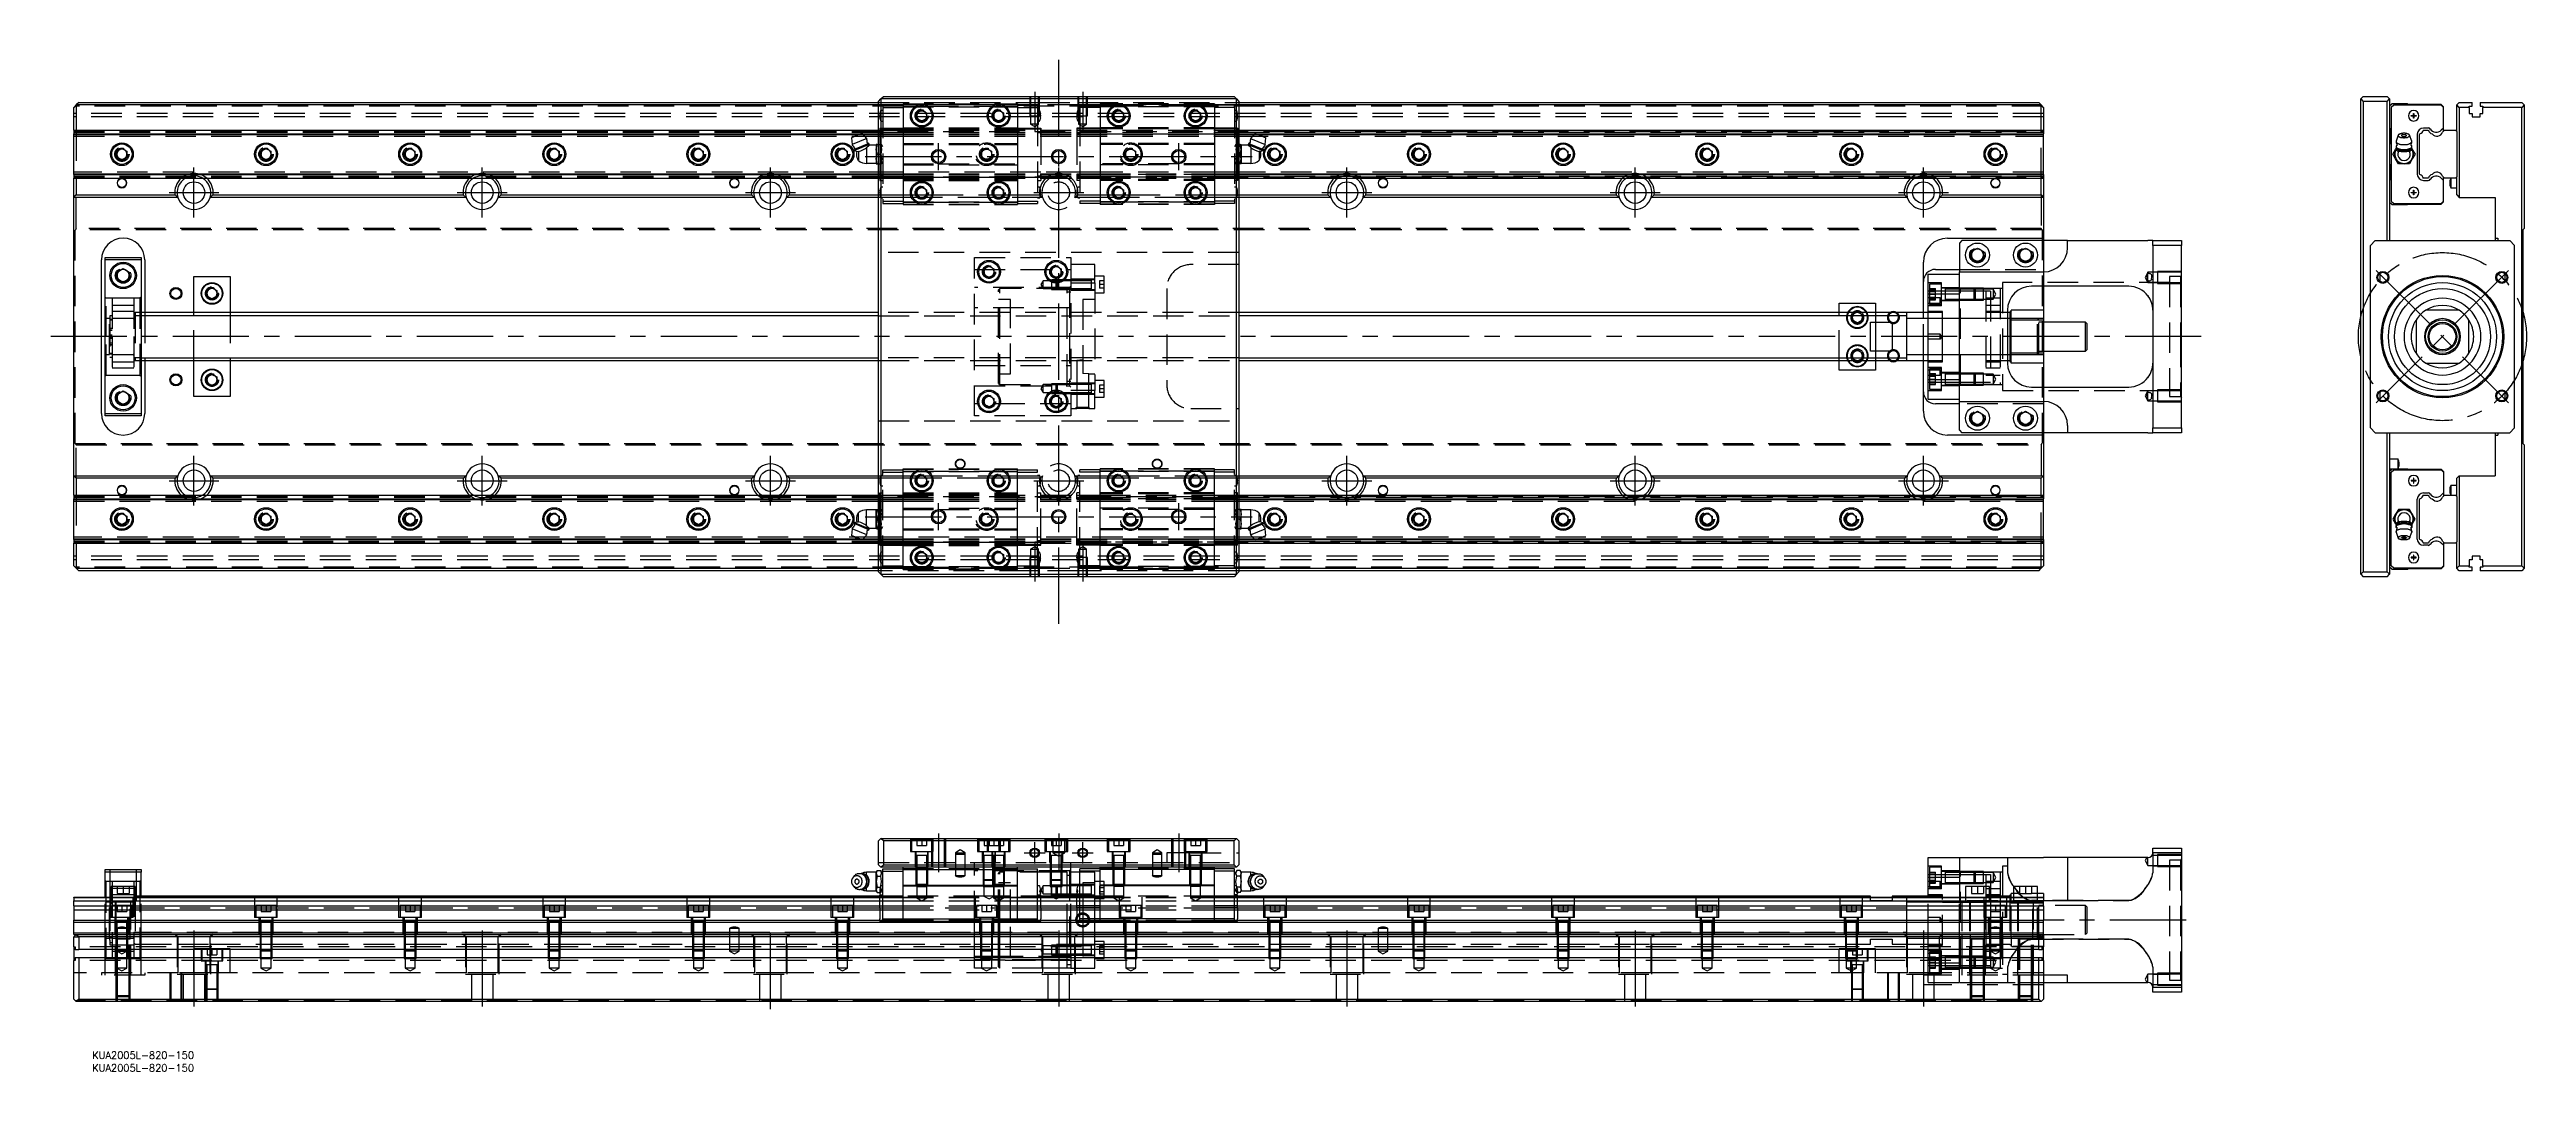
# Model space of a CAD drawing. Extents: x -10 to 1021, y -306 to 120.
import ezdxf

# ---------------------------------------------------------------- set-up
doc = ezdxf.new("R2010")
doc.units = 0
doc.linetypes.add('CENTER', pattern=[50.8, 31.75, -6.35, 6.35, -6.35])
doc.linetypes.add('DASHED', pattern=[19.05, 12.7, -6.35])
doc.layers.get('0').update_dxf_attribs({"linetype": 'CONTINUOUS'})
doc.layers.add('CENTER', color=1, linetype='CENTER')
doc.styles.get("Standard").update_dxf_attribs({"font": 'txt.shx', "height": 3, "bigfont": 'bigfont.shx'})

# ---------------------------------------------------------------- blocks, each defined once
blk = doc.blocks.new('*U2')
at = {"color": 7, "linetype": 'CONTINUOUS'}
blk.add_text('KUA2005L-820-150', height=3, dxfattribs=at).set_placement((7.6, -300.8))
blk = doc.blocks.new('*U3')
at = {"color": 7, "linetype": 'CONTINUOUS'}
blk.add_text('KUA2005L-820-150', height=3, dxfattribs=at).set_placement((7.6, -306.1))

msp = doc.modelspace()

# ---------------------------------------------------------------- linework, layer by layer
at = {"color": 7, "linetype": 'CONTINUOUS'}
for p, q in [((1, 96.5), (0, 95.5)), ((0, 86), (0, 95.5)), ((2, 97.5), (1, 96.5)), ((1, 96.5), (1, 86)), ((335, 96.5), (1, 96.5)), ((2, 97.5), (335, 97.5)), ((335, 98), (336, 99)), ((335, -98), (335, 98)), ((336, 99), (337, 100)), ((484, 99), (336, 99)), ((336, 99), (336, -99)), ((337, 100), (483, 100)), ((351, 93.2), (353, 94.3)), ((351, 90.8), (351, 93.2)), ((353, 94.3), (355, 93.2)), ((355, 93.2), (355, 90.8)), ((383, 93.2), (385, 94.3)), ((383, 90.8), (383, 93.2)), ((385, 94.3), (387, 93.2)), ((387, 93.2), (387, 90.8)), ((433, 93.2), (435, 94.3)), ((433, 90.8), (433, 93.2)), ((435, 94.3), (437, 93.2)), ((437, 93.2), (437, 90.8)), ((465, 93.2), (467, 94.3)), ((465, 90.8), (465, 93.2)), ((467, 94.3), (469, 93.2)), ((469, 93.2), (469, 90.8)), ((483, 100), (484, 99)), ((484, 99), (485, 98)), ((484, -99), (484, 99)), ((485, 98), (485, -98)), ((485, 97.5), (818, 97.5)), ((819, 96.5), (485, 96.5)), ((819, 96.5), (818, 97.5)), ((820, 95.5), (819, 96.5)), ((819, 86), (819, 96.5)), ((820, 95.5), (820, 86)), ((953.1, 100), (952.1, 99)), ((952.1, 99), (953.1, 98)), ((952.1, -99), (952.1, 99)), ((953.1, 100), (963.1, 100)), ((963.1, 98), (953.1, 98)), ((953.1, 98), (953.1, -98)), ((964.1, 99), (963.1, 100)), ((963.1, 98), (964.1, 99)), ((963.1, 40), (963.1, 98)), ((964.1, 99), (964.1, 40)), ((965.1, 97), (964.1, 96)), ((965.8, 96.4), (964.8, 95.4)), ((964.8, 95.4), (964.8, 56.5)), ((971.6, 97), (965.1, 97)), ((985.6, 96.4), (965.8, 96.4)), ((971.8, 96.7), (971.6, 97)), ((985.6, 96.7), (971.8, 96.7)), ((974, 92.1), (974, 93)), ((974, 93), (974.2, 93)), ((974.2, 93), (974.2, 92.1)), ((986.6, 95.7), (985.6, 96.7)), ((986.6, 95.4), (985.6, 96.4)), ((986.6, 95.4), (986.6, 95.7)), ((986.6, 86.9), (986.6, 95.4)), ((992.1, 96.5), (993.1, 97.5)), ((992.1, 85.4), (992.1, 96.5)), ((993.1, 95.5), (992.1, 96.5)), ((993.1, 97.5), (998.4, 97.5)), ((997.2, 95.5), (993.1, 95.5)), ((993.1, 95.5), (993.1, 58)), ((997.2, 95.5), (997.2, 96)), ((997.2, 96), (998.4, 96)), ((997.2, 95.5), (997.2, 93)), ((997.2, 93), (998.4, 93)), ((998.4, 96), (998.4, 97.5)), ((998.4, 93), (998.4, 91.5)), ((1001.8, 97.5), (1019.1, 97.5)), ((1001.8, 97.5), (1001.8, 96)), ((1001.8, 96), (1002.9, 96)), ((1001.8, 93), (1002.9, 93)), ((1001.8, 91.5), (1001.8, 93)), ((1002.9, 96), (1002.9, 95.5)), ((1002.9, 93), (1002.9, 95.5)), ((1019.1, 95.5), (1002.9, 95.5)), ((1019.1, 97.5), (1020.1, 96.5)), ((1020.1, 96.5), (1019.1, 95.5)), ((1019.1, -95.5), (1019.1, 95.5)), ((1020.1, 96.5), (1020.1, 45)), ((0, 86), (0, 84.5)), ((0, 86), (335, 86)), ((0, 84.5), (327.7, 84.5)), ((0, 84.2), (0, 84.5)), ((0, 84.2), (327, 84.2)), ((0, 67.8), (0, 84.2)), ((328.2, 84.7), (323.8, 82.8)), ((323.8, 82.8), (324, 80)), ((330.1, 82.5), (324, 80)), ((330.1, 82.5), (328.2, 84.7)), ((328.4, 84.5), (335, 84.5)), ((328.6, 84.2), (335, 84.2)), ((353, 89.7), (351, 90.8)), ((355, 90.8), (353, 89.7)), ((385, 89.7), (383, 90.8)), ((387, 90.8), (385, 89.7)), ((435, 89.7), (433, 90.8)), ((437, 90.8), (435, 89.7)), ((467, 89.7), (465, 90.8)), ((469, 90.8), (467, 89.7)), ((485, 86), (820, 86)), ((485, 84.5), (491.6, 84.5)), ((485, 84.2), (491.4, 84.2)), ((491.8, 84.7), (489.9, 82.5)), ((489.9, 82.5), (496, 80)), ((491.8, 84.7), (496.2, 82.8)), ((492.3, 84.5), (820, 84.5)), ((493, 84.2), (820, 84.2)), ((496, 80), (496.2, 82.8)), ((820, 86), (820, 84.5)), ((820, 84.2), (820, 84.5)), ((820, 67.8), (820, 84.2)), ((964.1, 87), (964.6, 86.5)), ((964.6, 86.5), (964.6, 80.5)), ((967.7, 83.9), (966.8, 81.4)), ((967.7, 84), (967.7, 83.9)), ((967.8, 84), (967.7, 84)), ((967.7, 83.9), (967.7, 83.8)), ((967.7, 83.8), (967.7, 83.7)), ((967.7, 83.7), (967.7, 83.6)), ((967.7, 83.7), (967.7, 83.7)), ((967.7, 83.6), (967.8, 83.5)), ((967.8, 84.1), (967.8, 84)), ((967.9, 84.1), (967.8, 84.1)), ((967.8, 83.5), (967.8, 83.4)), ((967.8, 83.4), (967.9, 83.4)), ((968, 84.2), (967.9, 84.1)), ((967.9, 83.4), (968, 83.3)), ((968, 84.3), (968, 84.2)), ((968.1, 84.3), (968, 84.3)), ((968, 83.3), (968.1, 83.2)), ((968.3, 84.4), (968.1, 84.3)), ((968.1, 83.2), (968.3, 83.2)), ((968.4, 84.4), (968.3, 84.4)), ((968.3, 83.2), (968.4, 83.1)), ((968.5, 84.5), (968.4, 84.4)), ((968.4, 83.1), (968.6, 83)), ((968.6, 84.5), (968.5, 84.5)), ((968.8, 84.5), (968.6, 84.5)), ((968.6, 83), (968.7, 83)), ((968.7, 83), (968.9, 83)), ((968.9, 84.6), (968.8, 84.5)), ((969.1, 84.6), (968.9, 84.6)), ((968.9, 83), (969.1, 82.9)), ((969.2, 84.6), (969.1, 84.6)), ((969.1, 83.9), (969.1, 83.8)), ((969.1, 83.9), (969.1, 83.9)), ((969.2, 83.9), (969.1, 83.9)), ((969.1, 83.8), (969.1, 83.8)), ((969.1, 83.8), (969.1, 83.8)), ((969.1, 83.8), (969.1, 83.7)), ((969.1, 83.7), (969.1, 83.6)), ((969.1, 83.7), (969.1, 83.7)), ((969.1, 83.7), (969.1, 83.7)), ((969.1, 83.6), (969.2, 83.6)), ((969.1, 82.9), (969.3, 82.9)), ((969.4, 84.6), (969.2, 84.6)), ((969.2, 84), (969.2, 83.9)), ((969.3, 84), (969.2, 84)), ((969.2, 83.6), (969.3, 83.5)), ((969.2, 83.6), (969.2, 83.6)), ((969.3, 84), (969.3, 84)), ((969.4, 84), (969.3, 84)), ((969.3, 83.5), (969.4, 83.5)), ((969.3, 83.5), (969.3, 83.5)), ((969.3, 82.9), (969.5, 82.9)), ((969.6, 84.7), (969.4, 84.6)), ((969.4, 84.1), (969.4, 84)), ((969.5, 84.1), (969.4, 84.1)), ((969.4, 83.5), (969.5, 83.4)), ((969.4, 83.5), (969.4, 83.5)), ((969.6, 84.1), (969.5, 84.1)), ((969.5, 83.4), (969.6, 83.4)), ((969.5, 82.9), (969.7, 82.9)), ((969.7, 84.7), (969.6, 84.7)), ((969.6, 84.1), (969.6, 84.1)), ((969.7, 84.1), (969.6, 84.1)), ((969.6, 83.4), (969.7, 83.4)), ((969.6, 83.4), (969.6, 83.4)), ((969.9, 84.7), (969.7, 84.7)), ((969.8, 84.1), (969.7, 84.1)), ((969.7, 83.4), (969.8, 83.4)), ((969.7, 82.9), (969.9, 82.8)), ((969.9, 84.1), (969.8, 84.1)), ((969.8, 83.4), (969.9, 83.4)), ((970.1, 84.7), (969.9, 84.7)), ((970, 84.1), (969.9, 84.1)), ((969.9, 83.4), (970, 83.4)), ((969.9, 82.8), (970.1, 82.8)), ((970.1, 84.1), (970, 84.1)), ((970, 83.4), (970.1, 83.4)), ((970.2, 84.7), (970.1, 84.7)), ((970.2, 84.1), (970.1, 84.1)), ((970.1, 83.4), (970.2, 83.4)), ((970.1, 82.8), (970.3, 82.8)), ((970.4, 84.7), (970.2, 84.7)), ((970.2, 84.1), (970.2, 84.1)), ((970.3, 84.1), (970.2, 84.1)), ((970.2, 83.4), (970.3, 83.4)), ((970.2, 83.4), (970.2, 83.4)), ((970.4, 84.1), (970.3, 84.1)), ((970.3, 83.4), (970.4, 83.4)), ((970.3, 82.8), (970.5, 82.9)), ((970.6, 84.7), (970.4, 84.7)), ((970.5, 84.1), (970.4, 84.1)), ((970.4, 83.4), (970.5, 83.4)), ((970.6, 84.1), (970.5, 84.1)), ((970.5, 83.4), (970.6, 83.4)), ((970.5, 82.9), (970.7, 82.9)), ((970.7, 84.6), (970.6, 84.7)), ((970.6, 84.1), (970.6, 84.1)), ((970.7, 84.1), (970.6, 84.1)), ((970.6, 83.4), (970.7, 83.5)), ((970.6, 83.4), (970.6, 83.4)), ((970.9, 84.6), (970.7, 84.6)), ((970.8, 84), (970.7, 84.1)), ((970.7, 83.5), (970.8, 83.5)), ((970.7, 82.9), (970.9, 82.9)), ((970.8, 84), (970.8, 84)), ((970.9, 84), (970.8, 84)), ((970.8, 83.5), (970.9, 83.5)), ((970.8, 83.5), (970.8, 83.5)), ((971.1, 84.6), (970.9, 84.6)), ((970.9, 84), (970.9, 84)), ((971, 83.9), (970.9, 84)), ((970.9, 83.6), (971, 83.6)), ((970.9, 83.5), (970.9, 83.6)), ((970.9, 82.9), (971.1, 82.9)), ((971, 83.9), (971, 83.9)), ((971, 83.9), (971, 83.9)), ((971.1, 83.8), (971, 83.9)), ((971, 83.7), (971.1, 83.7)), ((971, 83.6), (971, 83.7)), ((971, 83.6), (971, 83.6)), ((971.2, 84.6), (971.1, 84.6)), ((971.1, 83.8), (971.1, 83.8)), ((971.1, 83.8), (971.1, 83.8)), ((971.1, 83.7), (971.1, 83.8)), ((971.1, 83.7), (971.1, 83.7)), ((971.1, 82.9), (971.2, 83)), ((971.4, 84.5), (971.2, 84.6)), ((971.2, 83), (971.4, 83)), ((971.5, 84.5), (971.4, 84.5)), ((971.4, 83), (971.6, 83)), ((971.6, 84.5), (971.5, 84.5)), ((971.8, 84.4), (971.6, 84.5)), ((971.6, 83), (971.7, 83.1)), ((971.7, 83.1), (971.9, 83.2)), ((971.9, 84.4), (971.8, 84.4)), ((972, 84.3), (971.9, 84.4)), ((971.9, 83.2), (972, 83.2)), ((972.1, 84.3), (972, 84.3)), ((972, 83.2), (972.1, 83.3)), ((972.2, 84.2), (972.1, 84.3)), ((972.1, 83.3), (972.2, 83.4)), ((972.3, 84.1), (972.2, 84.2)), ((972.2, 83.4), (972.3, 83.4)), ((972.3, 84.1), (972.3, 84.1)), ((972.4, 84), (972.3, 84.1)), ((972.3, 83.4), (972.4, 83.5)), ((972.4, 84), (972.4, 84)), ((972.4, 83.9), (972.4, 84)), ((972.5, 83.8), (972.4, 83.9)), ((973.3, 81.4), (972.4, 83.9)), ((972.4, 83.6), (972.5, 83.7)), ((972.4, 83.5), (972.4, 83.6)), ((972.5, 83.7), (972.5, 83.8)), ((972.5, 83.7), (972.5, 83.7)), ((973.1, 92.1), (974, 92.1)), ((973.1, 91.9), (973.1, 92.1)), ((974, 91.9), (973.1, 91.9)), ((974, 92.1), (974.1, 92)), ((974, 91.9), (974.1, 92)), ((974, 91), (974, 91.9)), ((974.2, 91), (974, 91)), ((974.2, 92.1), (974.1, 92)), ((974.2, 91.9), (974.1, 92)), ((974.2, 92.1), (975.1, 92.1)), ((975.1, 91.9), (974.2, 91.9)), ((974.2, 91.9), (974.2, 91)), ((975.1, 92.1), (975.1, 91.9)), ((975.6, 84.3), (975.6, 67.7)), ((976.6, 84.2), (976.7, 84.5)), ((976.6, 67.8), (976.6, 84.2)), ((978.1, 86), (980.2, 86)), ((980.2, 86.9), (978.2, 86.9)), ((986.6, 86.9), (985.6, 86)), ((986.1, 85.2), (986.6, 85.6)), ((986.6, 85.6), (986.6, 86.9)), ((986.6, 85.6), (987, 86)), ((987, 86), (991.5, 86)), ((991.5, 86), (992.1, 85.4)), ((992.1, 85.4), (992.1, 66.6)), ((998.4, 91.5), (1001.8, 91.5)), ((18, 77.2), (20, 78.3)), ((18, 74.8), (18, 77.2)), ((20, 73.7), (18, 74.8)), ((20, 78.3), (22, 77.2)), ((22, 74.8), (20, 73.7)), ((22, 77.2), (22, 74.8)), ((78, 77.2), (80, 78.3)), ((78, 74.8), (78, 77.2)), ((80, 73.7), (78, 74.8)), ((80, 78.3), (82, 77.2)), ((82, 74.8), (80, 73.7)), ((82, 77.2), (82, 74.8)), ((138, 77.2), (140, 78.3)), ((138, 74.8), (138, 77.2)), ((140, 73.7), (138, 74.8)), ((140, 78.3), (142, 77.2)), ((142, 74.8), (140, 73.7)), ((142, 77.2), (142, 74.8)), ((198, 77.2), (200, 78.3)), ((198, 74.8), (198, 77.2)), ((200, 73.7), (198, 74.8)), ((200, 78.3), (202, 77.2)), ((202, 74.8), (200, 73.7)), ((202, 77.2), (202, 74.8)), ((258, 77.2), (260, 78.3)), ((258, 74.8), (258, 77.2)), ((260, 73.7), (258, 74.8)), ((260, 78.3), (262, 77.2)), ((262, 74.8), (260, 73.7)), ((262, 77.2), (262, 74.8)), ((318, 77.2), (320, 78.3)), ((318, 74.8), (318, 77.2)), ((320, 73.7), (318, 74.8)), ((320, 78.3), (322, 77.2)), ((322, 74.8), (320, 73.7)), ((322, 77.2), (322, 74.8)), ((330.9, 80.5), (324.8, 77.9)), ((325, 78.4), (324.8, 77.9)), ((324.8, 77.9), (325, 77.6)), ((331.1, 80.1), (325, 77.6)), ((325, 77.6), (326.1, 77.1)), ((325.9, 77.1), (326.6, 77.2)), ((326.6, 77.2), (326.6, 73.4)), ((330, 78.8), (331.1, 79.8)), ((330, 78.8), (330, 72.2)), ((330.9, 80.5), (330.4, 80.7)), ((331.1, 80.1), (330.9, 80.5)), ((330.9, 79.6), (331.1, 80.1)), ((334, 79.8), (331.1, 79.8)), ((334.4, 80), (334, 80)), ((334, 80), (334, 78)), ((334, 78), (334.4, 80)), ((334.4, 76), (334, 78)), ((334, 78), (334, 74)), ((334, 74), (334.4, 76)), ((334, 74), (334, 72)), ((334.4, 72), (334, 74)), ((334.4, 80), (335, 80)), ((334.4, 76), (335, 76)), ((485.6, 80), (485, 80)), ((485.6, 76), (485, 76)), ((485.6, 80), (486, 80)), ((486, 78), (485.6, 80)), ((485.6, 76), (486, 78)), ((486, 74), (485.6, 76)), ((485.6, 72), (486, 74)), ((486, 80), (486, 78)), ((488.9, 79.8), (486, 79.8)), ((486, 78), (486, 74)), ((486, 74), (486, 72)), ((489.1, 80.5), (488.9, 80.1)), ((488.9, 80.1), (489.1, 79.6)), ((488.9, 80.1), (495, 77.6)), ((490, 78.8), (488.9, 79.8)), ((489.6, 80.7), (489.1, 80.5)), ((489.1, 80.5), (495.2, 77.9)), ((490, 78.8), (490, 72.2)), ((494.1, 77.1), (493.4, 77.2)), ((493.4, 77.2), (493.4, 73.4)), ((493.9, 77.1), (495, 77.6)), ((495.2, 77.9), (495, 78.4)), ((495, 77.6), (495.2, 77.9)), ((498, 77.2), (500, 78.3)), ((498, 74.8), (498, 77.2)), ((500, 73.7), (498, 74.8)), ((500, 78.3), (502, 77.2)), ((502, 74.8), (500, 73.7)), ((502, 77.2), (502, 74.8)), ((558, 77.2), (560, 78.3)), ((558, 74.8), (558, 77.2)), ((560, 73.7), (558, 74.8)), ((560, 78.3), (562, 77.2)), ((562, 74.8), (560, 73.7)), ((562, 77.2), (562, 74.8)), ((618, 77.2), (620, 78.3)), ((618, 74.8), (618, 77.2)), ((620, 73.7), (618, 74.8)), ((620, 78.3), (622, 77.2)), ((622, 74.8), (620, 73.7)), ((622, 77.2), (622, 74.8)), ((678, 77.2), (680, 78.3)), ((678, 74.8), (678, 77.2)), ((680, 73.7), (678, 74.8)), ((680, 78.3), (682, 77.2)), ((682, 74.8), (680, 73.7)), ((682, 77.2), (682, 74.8)), ((738, 77.2), (740, 78.3)), ((738, 74.8), (738, 77.2)), ((740, 73.7), (738, 74.8)), ((740, 78.3), (742, 77.2)), ((742, 74.8), (740, 73.7)), ((742, 77.2), (742, 74.8)), ((798, 77.2), (800, 78.3)), ((798, 74.8), (798, 77.2)), ((800, 73.7), (798, 74.8)), ((800, 78.3), (802, 77.2)), ((802, 74.8), (800, 73.7)), ((802, 77.2), (802, 74.8)), ((964.6, 80.5), (964.1, 80)), ((965.5, 76), (966.6, 78)), ((966.6, 74), (965.5, 76)), ((966.6, 78), (966.9, 78.5)), ((967.8, 72), (966.6, 74)), ((966.8, 81.4), (966.8, 81.3)), ((966.8, 81.3), (966.8, 81.2)), ((966.8, 81.2), (966.8, 81.1)), ((966.8, 81.1), (966.9, 81)), ((966.8, 79.5), (966.8, 79.4)), ((966.9, 79.5), (966.8, 79.5)), ((966.8, 79.4), (966.8, 79.3)), ((966.8, 79.3), (966.8, 79.2)), ((966.8, 79.3), (966.8, 79.3)), ((966.8, 79.2), (966.8, 79.1)), ((966.8, 79.2), (966.8, 78.8)), ((966.8, 79.1), (966.8, 79)), ((966.8, 79), (966.9, 78.9)), ((966.8, 78.8), (966.8, 78.7)), ((966.8, 78.8), (966.8, 78.8)), ((966.8, 78.7), (966.8, 78.6)), ((966.8, 78.6), (966.9, 78.5)), ((966.8, 78.6), (966.8, 78.6)), ((966.9, 81), (966.9, 80.9)), ((966.9, 80.9), (967, 80.8)), ((967, 79.7), (966.9, 79.6)), ((966.9, 79.6), (966.9, 79.5)), ((966.9, 78.9), (966.9, 78.8)), ((966.9, 78.8), (967, 78.7)), ((966.9, 78.5), (966.9, 78.4)), ((966.9, 78.4), (967, 78.4)), ((967, 80.8), (967.1, 80.7)), ((967.1, 79.7), (967, 79.7)), ((967, 78.7), (967.1, 78.6)), ((967, 78.4), (967.1, 78.3)), ((967, 78.2), (967.1, 78.3)), ((967, 78.1), (967, 78.2)), ((967, 78.1), (967, 78.1)), ((967, 78), (967, 78.1)), ((967, 77.9), (967, 78)), ((967, 77.8), (967, 77.9)), ((967, 77.8), (967, 77.8)), ((967, 77.7), (967, 77.8)), ((967, 77.7), (967, 77.7)), ((967.1, 77.6), (967, 77.7)), ((967.1, 80.7), (967.3, 80.6)), ((967.1, 79.8), (967.1, 79.7)), ((967.1, 78.6), (967.3, 78.5)), ((967.1, 78.3), (967.2, 78.2)), ((967.1, 78.3), (967.1, 78.3)), ((967.1, 78.3), (968.1, 77.5)), ((967.1, 77.6), (967.1, 77.6)), ((967.1, 77.5), (967.1, 77.6)), ((967.2, 77.5), (967.1, 77.5)), ((967.2, 78.2), (967.3, 78.1)), ((967.2, 77.4), (967.2, 77.5)), ((967.3, 77.4), (967.2, 77.4)), ((967.3, 80.6), (967.4, 80.5)), ((967.3, 78.5), (967.4, 78.4)), ((967.3, 78.1), (967.5, 78)), ((967.4, 77.3), (967.3, 77.4)), ((967.4, 80.5), (967.6, 80.4)), ((967.4, 78.4), (967.6, 78.4)), ((967.5, 77.3), (967.4, 77.3)), ((967.5, 78), (967.7, 78)), ((967.6, 77.2), (967.5, 77.3)), ((967.6, 80.4), (967.7, 80.4)), ((967.6, 78.4), (967.7, 78.3)), ((967.7, 77.2), (967.6, 77.2)), ((967.7, 80.4), (967.9, 80.3)), ((967.7, 78.3), (967.9, 78.2)), ((967.7, 78), (967.9, 77.9)), ((967.8, 77.2), (967.7, 77.2)), ((967.9, 80.3), (968.1, 80.2)), ((967.9, 78.2), (968.1, 78.2)), ((967.9, 77.9), (968.1, 77.8)), ((968.1, 80.2), (968.3, 80.2)), ((968.1, 78.2), (968.3, 78.1)), ((968.1, 77.8), (968.3, 77.8)), ((968.2, 77.4), (968.1, 77.5)), ((968.4, 77.3), (968.2, 77.4)), ((968.3, 80.2), (968.6, 80.1)), ((968.3, 78.1), (968.6, 78.1)), ((968.3, 77.8), (968.5, 77.7)), ((968.5, 77.7), (968.8, 77.7)), ((968.6, 80.1), (968.8, 80.1)), ((968.6, 78.1), (968.8, 78)), ((968.8, 80.1), (969.1, 80.1)), ((968.8, 78), (969.1, 78)), ((968.8, 77.7), (969, 77.6)), ((969, 77.6), (969.3, 77.6)), ((969.1, 80.1), (969.3, 80)), ((969.1, 78), (969.3, 78)), ((969.3, 80), (969.6, 80)), ((969.3, 78), (969.6, 77.9)), ((969.3, 77.6), (969.5, 77.6)), ((969.5, 77.6), (969.8, 77.6)), ((969.6, 80), (969.8, 80)), ((969.6, 77.9), (969.8, 77.9)), ((969.8, 80), (970.1, 80)), ((969.8, 77.9), (970.1, 77.9)), ((969.8, 77.6), (970.1, 77.6)), ((970.1, 80), (970.3, 80)), ((970.1, 77.9), (970.3, 77.9)), ((970.1, 77.6), (970.3, 77.6)), ((970.3, 80), (970.6, 80)), ((970.3, 77.9), (970.6, 77.9)), ((970.3, 77.6), (970.6, 77.6)), ((970.6, 80), (970.8, 80)), ((970.6, 77.9), (970.8, 78)), ((970.6, 77.6), (970.9, 77.6)), ((970.8, 80), (971.1, 80.1)), ((970.8, 78), (971.1, 78)), ((970.9, 77.6), (971.1, 77.6)), ((971.1, 80.1), (971.3, 80.1)), ((971.1, 78), (971.3, 78)), ((971.1, 77.6), (971.4, 77.7)), ((971.3, 80.1), (971.6, 80.1)), ((971.3, 78), (971.6, 78.1)), ((971.4, 77.7), (971.6, 77.7)), ((971.6, 80.1), (971.8, 80.2)), ((971.6, 78.1), (971.8, 78.1)), ((971.6, 77.7), (971.9, 77.8)), ((971.9, 77.3), (971.6, 77.2)), ((971.8, 80.2), (972, 80.2)), ((971.8, 78.1), (972, 78.2)), ((971.9, 77.8), (972.1, 77.8)), ((972.1, 77.5), (971.9, 77.3)), ((972, 80.2), (972.2, 80.3)), ((972, 78.2), (972.2, 78.2)), ((972.1, 77.5), (973.1, 78.3)), ((972.1, 77.8), (972.3, 77.9)), ((972.2, 80.3), (972.4, 80.4)), ((972.2, 78.2), (972.4, 78.3)), ((972.3, 77.9), (972.5, 78)), ((972.4, 80.4), (972.6, 80.4)), ((972.4, 78.3), (972.6, 78.4)), ((972.5, 77.2), (972.4, 77.2)), ((973.5, 74), (972.4, 72)), ((972.5, 78), (972.7, 78)), ((972.6, 77.2), (972.5, 77.2)), ((972.6, 80.4), (972.7, 80.5)), ((972.6, 78.4), (972.7, 78.4)), ((972.7, 77.3), (972.6, 77.2)), ((972.7, 80.5), (972.9, 80.6)), ((972.7, 78.4), (972.9, 78.5)), ((972.7, 78), (972.8, 78.1)), ((972.8, 77.4), (972.7, 77.3)), ((972.7, 77.3), (972.7, 77.3)), ((972.8, 78.1), (973, 78.2)), ((972.9, 77.4), (972.8, 77.4)), ((972.9, 80.6), (973, 80.7)), ((972.9, 78.5), (973, 78.6)), ((972.9, 77.5), (972.9, 77.4)), ((973, 77.5), (972.9, 77.5)), ((973, 80.7), (973.1, 80.8)), ((973.1, 79.7), (973, 79.8)), ((973, 78.6), (973.1, 78.7)), ((973, 78.2), (973.1, 78.3)), ((973, 77.6), (973, 77.5)), ((973.1, 77.6), (973, 77.6)), ((973.1, 80.8), (973.2, 80.9)), ((973.1, 79.7), (973.1, 79.7)), ((973.2, 79.6), (973.1, 79.7)), ((973.1, 78.7), (973.2, 78.8)), ((973.1, 78.4), (973.2, 78.4)), ((973.1, 78.3), (973.1, 78.4)), ((973.1, 78.3), (973.1, 78.2)), ((973.1, 78.3), (973.1, 78.3)), ((973.1, 78.2), (973.1, 78.1)), ((973.1, 78.1), (973.2, 78)), ((973.1, 78.1), (973.1, 78.1)), ((973.1, 77.8), (973.1, 77.7)), ((973.2, 77.8), (973.1, 77.8)), ((973.1, 77.7), (973.1, 77.6)), ((973.1, 77.7), (973.1, 77.7)), ((973.2, 80.9), (973.3, 81)), ((973.3, 79.5), (973.2, 79.6)), ((973.2, 78.8), (973.3, 78.9)), ((973.2, 78.4), (973.3, 78.5)), ((973.2, 78), (973.2, 77.9)), ((973.2, 77.9), (973.2, 77.8)), ((973.4, 81.3), (973.3, 81.4)), ((973.3, 81.1), (973.4, 81.2)), ((973.3, 81), (973.3, 81.1)), ((973.3, 79.5), (973.3, 79.5)), ((973.3, 79.4), (973.3, 79.5)), ((973.4, 79.3), (973.3, 79.4)), ((973.3, 79), (973.4, 79.1)), ((973.3, 78.9), (973.3, 79)), ((973.3, 78.6), (973.4, 78.7)), ((973.3, 78.6), (973.3, 78.6)), ((973.3, 78.5), (973.3, 78.6)), ((973.3, 78.5), (973.5, 78)), ((973.4, 81.2), (973.4, 81.3)), ((973.4, 79.3), (973.4, 79.3)), ((973.4, 79.2), (973.4, 79.3)), ((973.4, 79.1), (973.4, 79.2)), ((973.4, 78.8), (973.4, 79.2)), ((973.4, 78.8), (973.4, 78.8)), ((973.4, 78.7), (973.4, 78.8)), ((973.5, 78), (974.7, 76)), ((974.7, 76), (973.5, 74)), ((0, 67.5), (0, 67.8)), ((0, 67.8), (335, 67.8)), ((0, 67.5), (0, 66)), ((0, 67.5), (335, 67.5)), ((0, 58), (0, 66)), ((0, 66), (335, 66)), ((1, 66), (1, 59)), ((330, 72.2), (334, 72.2)), ((334, 72), (334.4, 72)), ((334.4, 72), (335, 72)), ((351, 61.2), (353, 62.3)), ((353, 62.3), (355, 61.2)), ((383, 61.2), (385, 62.3)), ((385, 62.3), (387, 61.2)), ((433, 61.2), (435, 62.3)), ((435, 62.3), (437, 61.2)), ((465, 61.2), (467, 62.3)), ((467, 62.3), (469, 61.2)), ((485.6, 72), (485, 72)), ((485, 67.8), (820, 67.8)), ((485, 67.5), (820, 67.5)), ((485, 66), (820, 66)), ((486, 72), (485.6, 72)), ((486, 72.2), (490, 72.2)), ((819, 59), (819, 66)), ((820, 67.5), (820, 67.8)), ((820, 67.5), (820, 66)), ((820, 66), (820, 58)), ((964.1, 72), (964.6, 71.5)), ((964.6, 65.5), (964.1, 65)), ((964.6, 71.5), (964.6, 65.5)), ((970.1, 72), (967.8, 72)), ((972.4, 72), (970.1, 72)), ((976.7, 67.5), (976.6, 67.8)), ((980.2, 66), (978.1, 66)), ((978.2, 65.1), (980.2, 65.1)), ((985.6, 66), (986.6, 65.1)), ((987, 66), (986.1, 66.8)), ((986.6, 65.1), (986.6, 66.4)), ((986.6, 56.5), (986.6, 65.1)), ((991.5, 66), (987, 66)), ((989.1, 64.1), (989.1, 63.9)), ((989.6, 66), (989.6, 62)), ((989.6, 62), (992.1, 62)), ((992.1, 66.6), (991.5, 66)), ((992.1, 66), (991.5, 66)), ((992.1, 59), (992.1, 66.6)), ((0, 58), (1, 59)), ((0, -58), (0, 58)), ((43.3, 58), (0, 58)), ((1, 59), (42.1, 59)), ((43.3, 58), (42.1, 59)), ((56.7, 58), (57.9, 59)), ((163.3, 58), (56.7, 58)), ((57.9, 59), (162.1, 59)), ((163.3, 58), (162.1, 59)), ((176.7, 58), (177.9, 59)), ((283.3, 58), (176.7, 58)), ((177.9, 59), (282.1, 59)), ((283.3, 58), (282.1, 59)), ((296.7, 58), (297.9, 59)), ((335, 58), (296.7, 58)), ((297.9, 59), (335, 59)), ((351, 58.8), (351, 61.2)), ((353, 57.7), (351, 58.8)), ((355, 58.8), (353, 57.7)), ((355, 61.2), (355, 58.8)), ((383, 58.8), (383, 61.2)), ((385, 57.7), (383, 58.8)), ((387, 58.8), (385, 57.7)), ((387, 61.2), (387, 58.8)), ((433, 58.8), (433, 61.2)), ((435, 57.7), (433, 58.8)), ((437, 58.8), (435, 57.7)), ((437, 61.2), (437, 58.8)), ((465, 58.8), (465, 61.2)), ((467, 57.7), (465, 58.8)), ((469, 58.8), (467, 57.7)), ((469, 61.2), (469, 58.8)), ((485, 59), (522.1, 59)), ((523.3, 58), (485, 58)), ((523.3, 58), (522.1, 59)), ((536.7, 58), (537.9, 59)), ((643.3, 58), (536.7, 58)), ((537.9, 59), (642.1, 59)), ((643.3, 58), (642.1, 59)), ((656.7, 58), (657.9, 59)), ((763.3, 58), (656.7, 58)), ((657.9, 59), (762.1, 59)), ((763.3, 58), (762.1, 59)), ((776.7, 58), (777.9, 59)), ((820, 58), (776.7, 58)), ((777.9, 59), (819, 59)), ((819, 59), (820, 58)), ((820, 58), (820, 41)), ((964.1, 56), (965.1, 55)), ((964.8, 56.5), (965.8, 55.5)), ((965.1, 55), (971.6, 55)), ((965.8, 55.5), (985.6, 55.5)), ((971.6, 55), (971.8, 55.2)), ((971.8, 55.2), (985.6, 55.2)), ((973.1, 60.1), (974, 60.1)), ((973.1, 59.9), (973.1, 60.1)), ((974, 59.9), (973.1, 59.9)), ((974, 60.1), (974, 61)), ((974, 61), (974.2, 61)), ((974, 60.1), (974.1, 60)), ((974, 59.9), (974.1, 60)), ((974, 59), (974, 59.9)), ((974.2, 59), (974, 59)), ((974.2, 60.1), (974.1, 60)), ((974.2, 59.9), (974.1, 60)), ((974.2, 61), (974.2, 60.1)), ((974.2, 60.1), (975.1, 60.1)), ((975.1, 59.9), (974.2, 59.9)), ((974.2, 59.9), (974.2, 59)), ((975.1, 60.1), (975.1, 59.9)), ((985.6, 55.5), (986.6, 56.5)), ((985.6, 55.2), (986.6, 56.2)), ((986.6, 56.2), (986.6, 56.5)), ((992.1, 59), (993.1, 58)), ((993.1, 58), (1008.1, 58)), ((1008.1, 58), (1008.1, 41)), ((1019.6, 44.5), (1020.1, 45)), ((1019.6, 44.5), (1019.6, -44.5)), ((11.5, -32), (11.5, 32)), ((13, 32), (13, 33)), ((13, 33), (28, 33)), ((28, 32), (13, 32)), ((13, -32), (13, 32)), ((28, 33), (28, 32)), ((28, 32), (28, -32)), ((29.5, 32), (29.5, 10)), ((770, 10), (770, 31)), ((780, 41), (820, 41)), ((786, 40), (785, 39)), ((785, 39), (785, 27)), ((830, 40), (786, 40)), ((790, 35.4), (792.5, 36.9)), ((790, 32.6), (790, 35.4)), ((792.5, 31.1), (790, 32.6)), ((792.5, 36.9), (795, 35.4)), ((795, 32.6), (792.5, 31.1)), ((795, 35.4), (795, 32.6)), ((810, 35.4), (812.5, 36.9)), ((810, 32.6), (810, 35.4)), ((812.5, 31.1), (810, 32.6)), ((812.5, 36.9), (815, 35.4)), ((815, 32.6), (812.5, 31.1)), ((815, 35.4), (815, 32.6)), ((820, 41), (820, 40)), ((830, 40), (863.5, 40)), ((830, 37), (830, 40)), ((865.5, 40), (863.5, 40)), ((865.5, 38), (865.5, 40)), ((865.5, 40), (877.5, 40)), ((865.5, 38), (865.5, -38)), ((877.5, 38), (865.5, 38)), ((877.5, 40), (877.5, 38)), ((877.5, -38), (877.5, 38)), ((958.1, 40), (956.1, 38)), ((956.1, -38), (956.1, 38)), ((958.1, 40), (1014.1, 40)), ((1008.1, 41), (1008.1, 40)), ((1008.1, 41), (1009.1, 41)), ((1009.1, 41), (1009.1, 40)), ((1016.1, 38), (1014.1, 40)), ((1016.1, -38), (1016.1, 38)), ((18, 26.9), (20.5, 28.4)), ((18, 24.1), (18, 26.9)), ((20.5, 22.6), (18, 24.1)), ((20.5, 28.4), (23, 26.9)), ((23, 24.1), (20.5, 22.6)), ((23, 26.9), (23, 24.1)), ((50, 25), (65, 25)), ((50, 10), (50, 25)), ((65, 25), (65, 10)), ((379, 28.2), (381, 29.3)), ((379, 25.8), (379, 28.2)), ((381, 24.7), (379, 25.8)), ((381, 29.3), (383, 28.2)), ((383, 25.8), (381, 24.7)), ((383, 28.2), (383, 25.8)), ((407, 28.2), (409, 29.3)), ((407, 25.8), (407, 28.2)), ((409, 24.7), (407, 25.8)), ((409, 29.3), (411, 28.2)), ((411, 25.8), (409, 24.7)), ((411, 28.2), (411, 25.8)), ((772, 17.8), (772, 26)), ((772, 26), (785, 26)), ((775, 28), (785, 28)), ((785, 27), (820, 27)), ((785, 17.8), (785, 27)), ((855.5, 21), (815, 21)), ((820, 21), (820, 11)), ((863, 24.9), (863.1, 25.2)), ((863.1, 25.2), (863.2, 25.6)), ((863.2, 25.6), (863.3, 26)), ((863.3, 26), (863.5, 26.4)), ((863.5, 26.4), (863.7, 26.4)), ((863.5, 23.1), (863.5, 26.4)), ((863.6, 23.1), (863.5, 23.1)), ((863.8, 23.1), (863.6, 23.1)), ((863.7, 26.4), (863.9, 26.4)), ((864, 23.1), (863.8, 23.1)), ((863.9, 26.4), (864.2, 26.3)), ((864.3, 23.2), (864, 23.1)), ((864.2, 26.3), (864.4, 26.3)), ((864.5, 23.3), (864.3, 23.2)), ((864.4, 26.3), (864.6, 26.1)), ((864.7, 23.5), (864.5, 23.3)), ((864.6, 26.1), (864.8, 26)), ((864.9, 23.7), (864.7, 23.5)), ((864.8, 26), (864.9, 25.8)), ((864.9, 25.8), (865, 25.5)), ((865, 23.9), (864.9, 23.7)), ((865, 25.5), (865.1, 25.3)), ((865.1, 24.1), (865, 23.9)), ((960.1, 23.1), (960.1, 26.4)), ((1012.1, 26.4), (1012.1, 23.1)), ((55.5, 19.2), (57.5, 20.3)), ((55.5, 16.8), (55.5, 19.2)), ((57.5, 15.7), (55.5, 16.8)), ((57.5, 20.3), (59.5, 19.2)), ((59.5, 16.8), (57.5, 15.7)), ((59.5, 19.2), (59.5, 16.8)), ((735, 14), (750, 14)), ((735, 10), (735, 14)), ((750, 14), (750, 10)), ((772, -17.8), (772, 17.8)), ((772, 17.8), (785, 17.8)), ((785, -17.8), (785, 17.8)), ((785, -17.8), (785, 17.8)), ((805, 11), (805, -11)), ((806.3, 10.4), (806, 10.4)), ((806, 10.4), (806, 0)), ((806.6, 6.9), (806.6, 11)), ((820, 11), (806.6, 11)), ((820, 11), (820, 6.9)), ((993, 11), (979.1, 11)), ((335, 10), (28, 10)), ((763, 10), (485, 10)), ((742, 10), (742.5, 10.3)), ((742.5, 10.3), (743, 10)), ((748, -6), (748, 6)), ((748, 6), (757, 6)), ((757, 6), (757, -6)), ((772, 10), (763, 10)), ((763, 10), (763, -10)), ((763, 10), (763, -10)), ((806, 10), (805, 10)), ((806, 0), (806, -10.4)), ((806.6, -6.9), (806.6, 6.9)), ((820, 6.9), (806.6, 6.9)), ((820, 6.9), (820, -6.9)), ((837.5, 6), (820, 6)), ((838, 5.5), (837.5, 6)), ((837.5, -6), (837.5, 6)), ((838, 5.5), (838, -5.5)), ((975.1, 6.9), (975.1, -6.9)), ((997.1, -6.9), (997.1, 6.9)), ((28, -10), (335, -10)), ((29.5, -10), (29.5, -32)), ((50, -25), (50, -10)), ((65, -10), (65, -25)), ((485, -10), (763, -10)), ((735, -14), (735, -10)), ((742.5, -10.3), (742, -10)), ((743, -10), (742.5, -10.3)), ((757, -6), (748, -6)), ((750, -10), (750, -14)), ((763, -10), (772, -10)), ((770, -31), (770, -10)), ((805, -10), (806, -10)), ((806.6, -11), (806.6, -6.9)), ((820, -6.9), (806.6, -6.9)), ((820, -6), (837.5, -6)), ((820, -6.9), (820, -11)), ((837.5, -6), (838, -5.5)), ((55.5, -16.8), (57.5, -15.7)), ((55.5, -19.2), (55.5, -16.8)), ((57.5, -20.3), (55.5, -19.2)), ((57.5, -15.7), (59.5, -16.8)), ((59.5, -19.2), (57.5, -20.3)), ((59.5, -16.8), (59.5, -19.2)), ((750, -14), (735, -14)), ((772, -26), (772, -17.8)), ((772, -17.8), (785, -17.8)), ((785, -27), (785, -17.8)), ((806, -10.4), (806.3, -10.4)), ((820, -11), (806.6, -11)), ((820, -11), (820, -21)), ((979.1, -11), (993, -11)), ((18, -24.1), (20.5, -22.6)), ((18, -26.9), (18, -24.1)), ((20.5, -28.4), (18, -26.9)), ((20.5, -22.6), (23, -24.1)), ((23, -26.9), (20.5, -28.4)), ((23, -24.1), (23, -26.9)), ((65, -25), (50, -25)), ((379, -25.8), (381, -24.7)), ((379, -28.2), (379, -25.8)), ((381, -29.3), (379, -28.2)), ((381, -24.7), (383, -25.8)), ((383, -28.2), (381, -29.3)), ((383, -25.8), (383, -28.2)), ((407, -25.8), (409, -24.7)), ((407, -28.2), (407, -25.8)), ((409, -29.3), (407, -28.2)), ((409, -24.7), (411, -25.8)), ((411, -28.2), (409, -29.3)), ((411, -25.8), (411, -28.2)), ((772, -26), (785, -26)), ((785, -28), (775, -28)), ((785, -39), (785, -27)), ((785, -27), (820, -27)), ((815, -21), (855.5, -21)), ((863, -24.6), (863.1, -24.3)), ((863.1, -24.3), (863.2, -23.9)), ((863.2, -23.9), (863.3, -23.5)), ((863.3, -23.5), (863.5, -23.1)), ((863.5, -23.1), (863.7, -23.1)), ((863.5, -26.4), (863.5, -23.1)), ((863.6, -26.4), (863.5, -26.4)), ((863.8, -26.4), (863.6, -26.4)), ((863.7, -23.1), (863.9, -23.1)), ((864, -26.4), (863.8, -26.4)), ((863.9, -23.1), (864.2, -23.2)), ((864.3, -26.3), (864, -26.4)), ((864.2, -23.2), (864.4, -23.2)), ((864.5, -26.2), (864.3, -26.3)), ((864.4, -23.2), (864.6, -23.4)), ((864.7, -26), (864.5, -26.2)), ((864.6, -23.4), (864.8, -23.5)), ((864.9, -25.8), (864.7, -26)), ((864.8, -23.5), (864.9, -23.7)), ((864.9, -23.7), (865, -24)), ((865, -25.6), (864.9, -25.8)), ((865, -24), (865.1, -24.2)), ((865.1, -25.4), (865, -25.6)), ((960.1, -26.4), (960.1, -23.1)), ((1012.1, -23.1), (1012.1, -26.4)), ((13, -32), (28, -32)), ((13, -33), (13, -32)), ((28, -33), (13, -33)), ((28, -32), (28, -33)), ((820, -41), (780, -41)), ((785, -39), (786, -40)), ((830, -40), (786, -40)), ((790, -32.6), (792.5, -31.1)), ((790, -35.4), (790, -32.6)), ((792.5, -36.9), (790, -35.4)), ((792.5, -31.1), (795, -32.6)), ((795, -35.4), (792.5, -36.9)), ((795, -32.6), (795, -35.4)), ((810, -32.6), (812.5, -31.1)), ((810, -35.4), (810, -32.6)), ((812.5, -36.9), (810, -35.4)), ((812.5, -31.1), (815, -32.6)), ((815, -35.4), (812.5, -36.9)), ((815, -32.6), (815, -35.4)), ((820, -40), (820, -41)), ((820, -41), (820, -58)), ((830, -37), (830, -40)), ((863.5, -40), (830, -40)), ((863.5, -40), (865.5, -40)), ((865.5, -40), (865.5, -38)), ((865.5, -38), (877.5, -38)), ((877.5, -40), (865.5, -40)), ((877.5, -38), (877.5, -40)), ((956.1, -38), (958.1, -40)), ((958.1, -40), (1014.1, -40)), ((963.1, -98), (963.1, -40)), ((964.1, -40), (964.1, -99)), ((1008.1, -40), (1008.1, -41)), ((1008.1, -41), (1009.1, -41)), ((1008.1, -41), (1008.1, -58)), ((1009.1, -40), (1009.1, -41)), ((1014.1, -40), (1016.1, -38)), ((967.6, -51), (964.1, -51)), ((967.6, -53), (967.6, -51)), ((1020.1, -45), (1019.6, -44.5)), ((1020.1, -45), (1020.1, -96.5)), ((0, -66), (0, -58)), ((0, -58), (43.3, -58)), ((1, -59), (0, -58)), ((42.1, -59), (1, -59)), ((1, -59), (1, -66)), ((42.1, -59), (43.3, -58)), ((56.7, -58), (163.3, -58)), ((57.9, -59), (56.7, -58)), ((162.1, -59), (57.9, -59)), ((162.1, -59), (163.3, -58)), ((176.7, -58), (283.3, -58)), ((177.9, -59), (176.7, -58)), ((282.1, -59), (177.9, -59)), ((282.1, -59), (283.3, -58)), ((296.7, -58), (335, -58)), ((297.9, -59), (296.7, -58)), ((335, -59), (297.9, -59)), ((351, -58.8), (353, -57.7)), ((351, -61.2), (351, -58.8)), ((353, -62.3), (351, -61.2)), ((353, -57.7), (355, -58.8)), ((355, -61.2), (353, -62.3)), ((355, -58.8), (355, -61.2)), ((383, -58.8), (385, -57.7)), ((383, -61.2), (383, -58.8)), ((385, -62.3), (383, -61.2)), ((385, -57.7), (387, -58.8)), ((387, -61.2), (385, -62.3)), ((387, -58.8), (387, -61.2)), ((433, -58.8), (435, -57.7)), ((433, -61.2), (433, -58.8)), ((435, -62.3), (433, -61.2)), ((435, -57.7), (437, -58.8)), ((437, -61.2), (435, -62.3)), ((437, -58.8), (437, -61.2)), ((465, -58.8), (467, -57.7)), ((465, -61.2), (465, -58.8)), ((467, -62.3), (465, -61.2)), ((467, -57.7), (469, -58.8)), ((469, -61.2), (467, -62.3)), ((469, -58.8), (469, -61.2)), ((485, -58), (523.3, -58)), ((522.1, -59), (485, -59)), ((522.1, -59), (523.3, -58)), ((536.7, -58), (643.3, -58)), ((537.9, -59), (536.7, -58)), ((642.1, -59), (537.9, -59)), ((642.1, -59), (643.3, -58)), ((656.7, -58), (763.3, -58)), ((657.9, -59), (656.7, -58)), ((762.1, -59), (657.9, -59)), ((762.1, -59), (763.3, -58)), ((776.7, -58), (820, -58)), ((777.9, -59), (776.7, -58)), ((819, -59), (777.9, -59)), ((820, -58), (819, -59)), ((819, -66), (819, -59)), ((820, -58), (820, -66)), ((964.1, -55), (965.1, -55)), ((964.1, -56), (965.1, -55)), ((964.8, -56.5), (965.8, -55.5)), ((964.8, -95.5), (964.8, -56.5)), ((965.1, -55), (971.6, -55)), ((965.8, -55.5), (985.6, -55.5)), ((967.6, -55), (967.6, -53)), ((968.1, -53.1), (968.1, -52.9)), ((971.6, -55), (971.8, -55.2)), ((971.8, -55.2), (985.6, -55.2)), ((974, -59.9), (973.1, -59.9)), ((973.1, -59.9), (973.1, -60.1)), ((973.1, -60.1), (974, -60.1)), ((974, -59), (974, -59.9)), ((974.2, -59), (974, -59)), ((974, -59.9), (974.1, -60)), ((974, -60.1), (974.1, -60)), ((974, -60.1), (974, -61)), ((974, -61), (974.2, -61)), ((974.2, -59.9), (974.1, -60)), ((974.2, -60.1), (974.1, -60)), ((974.2, -59.9), (974.2, -59)), ((975.1, -59.9), (974.2, -59.9)), ((974.2, -61), (974.2, -60.1)), ((974.2, -60.1), (975.1, -60.1)), ((975.1, -60.1), (975.1, -59.9)), ((985.6, -55.2), (986.6, -56.2)), ((985.6, -55.5), (986.6, -56.5)), ((986.6, -56.2), (986.6, -56.5)), ((986.6, -56.5), (986.6, -65.1)), ((993.1, -58), (992.1, -59)), ((992.1, -66.6), (992.1, -59)), ((993.1, -58), (1008.1, -58)), ((993.1, -58), (993.1, -95.5)), ((0, -66), (0, -67.5)), ((0, -66), (335, -66)), ((0, -67.5), (335, -67.5)), ((0, -67.8), (0, -67.5)), ((0, -67.8), (335, -67.8)), ((0, -84.2), (0, -67.8)), ((334, -72.2), (330, -72.2)), ((330, -78.8), (330, -72.2)), ((334, -74), (334, -72)), ((334, -72), (334.4, -72)), ((334.4, -72), (334, -74)), ((334.4, -72), (335, -72)), ((485, -66), (820, -66)), ((485, -67.5), (820, -67.5)), ((485, -67.8), (820, -67.8)), ((485.6, -72), (485, -72)), ((486, -72), (485.6, -72)), ((485.6, -72), (486, -74)), ((486, -74), (486, -72)), ((490, -72.2), (486, -72.2)), ((490, -78.8), (490, -72.2)), ((820, -66), (820, -67.5)), ((820, -67.8), (820, -67.5)), ((820, -84.2), (820, -67.8)), ((964.6, -65.5), (964.1, -65)), ((964.1, -72), (964.6, -71.5)), ((964.6, -71.5), (964.6, -65.5)), ((967.8, -72), (966.6, -74)), ((970.1, -72), (967.8, -72)), ((972.4, -72), (970.1, -72)), ((973.5, -74), (972.4, -72)), ((975.6, -84.3), (975.6, -67.7)), ((976.6, -67.8), (976.7, -67.5)), ((976.6, -84.2), (976.6, -67.8)), ((978.1, -66), (980.2, -66)), ((978.2, -65.1), (980.2, -65.1)), ((985.6, -66), (986.6, -65.1)), ((986.1, -66.8), (986.6, -66.4)), ((986.6, -65.1), (986.6, -66.4)), ((986.6, -66.4), (987, -66)), ((987, -66), (991.5, -66)), ((989.1, -63.9), (989.1, -64.1)), ((992.1, -62), (989.6, -62)), ((989.6, -62), (989.6, -66)), ((991.5, -66), (992.1, -66)), ((991.5, -66), (992.1, -66.6)), ((992.1, -66.6), (992.1, -85.4)), ((18, -74.8), (20, -73.7)), ((18, -77.2), (18, -74.8)), ((20, -78.3), (18, -77.2)), ((20, -73.7), (22, -74.8)), ((22, -77.2), (20, -78.3)), ((22, -74.8), (22, -77.2)), ((78, -74.8), (80, -73.7)), ((78, -77.2), (78, -74.8)), ((80, -78.3), (78, -77.2)), ((80, -73.7), (82, -74.8)), ((82, -77.2), (80, -78.3)), ((82, -74.8), (82, -77.2)), ((138, -74.8), (140, -73.7)), ((138, -77.2), (138, -74.8)), ((140, -78.3), (138, -77.2)), ((140, -73.7), (142, -74.8)), ((142, -77.2), (140, -78.3)), ((142, -74.8), (142, -77.2)), ((198, -74.8), (200, -73.7)), ((198, -77.2), (198, -74.8)), ((200, -78.3), (198, -77.2)), ((200, -73.7), (202, -74.8)), ((202, -77.2), (200, -78.3)), ((202, -74.8), (202, -77.2)), ((258, -74.8), (260, -73.7)), ((258, -77.2), (258, -74.8)), ((260, -78.3), (258, -77.2)), ((260, -73.7), (262, -74.8)), ((262, -77.2), (260, -78.3)), ((262, -74.8), (262, -77.2)), ((318, -74.8), (320, -73.7)), ((318, -77.2), (318, -74.8)), ((320, -78.3), (318, -77.2)), ((320, -73.7), (322, -74.8)), ((322, -77.2), (320, -78.3)), ((322, -74.8), (322, -77.2)), ((324, -80), (323.8, -82.8)), ((330.1, -82.5), (324, -80)), ((325, -77.6), (324.8, -77.9)), ((324.8, -77.9), (325, -78.4)), ((330.9, -80.5), (324.8, -77.9)), ((326.1, -77.1), (325, -77.6)), ((331.1, -80.1), (325, -77.6)), ((325.9, -77.1), (326.6, -77.2)), ((326.6, -77.2), (326.6, -73.4)), ((330, -78.8), (331.1, -79.8)), ((330.4, -80.7), (330.9, -80.5)), ((331.1, -80.1), (330.9, -79.6)), ((330.9, -80.5), (331.1, -80.1)), ((331.1, -79.8), (334, -79.8)), ((334, -74), (334.4, -76)), ((334, -78), (334, -74)), ((334.4, -76), (334, -78)), ((334, -80), (334, -78)), ((334, -78), (334.4, -80)), ((334.4, -80), (334, -80)), ((334.4, -76), (335, -76)), ((334.4, -80), (335, -80)), ((485.6, -76), (485, -76)), ((485.6, -80), (485, -80)), ((486, -74), (485.6, -76)), ((485.6, -76), (486, -78)), ((486, -78), (485.6, -80)), ((485.6, -80), (486, -80)), ((486, -78), (486, -74)), ((486, -80), (486, -78)), ((486, -79.8), (488.9, -79.8)), ((488.9, -80.1), (495, -77.6)), ((490, -78.8), (488.9, -79.8)), ((489.1, -79.6), (488.9, -80.1)), ((488.9, -80.1), (489.1, -80.5)), ((489.1, -80.5), (495.2, -77.9)), ((489.1, -80.5), (489.6, -80.7)), ((489.9, -82.5), (496, -80)), ((493.4, -77.2), (493.4, -73.4)), ((494.1, -77.1), (493.4, -77.2)), ((495, -77.6), (493.9, -77.1)), ((495.2, -77.9), (495, -77.6)), ((495, -78.4), (495.2, -77.9)), ((496.2, -82.8), (496, -80)), ((498, -74.8), (500, -73.7)), ((498, -77.2), (498, -74.8)), ((500, -78.3), (498, -77.2)), ((500, -73.7), (502, -74.8)), ((502, -77.2), (500, -78.3)), ((502, -74.8), (502, -77.2)), ((558, -74.8), (560, -73.7)), ((558, -77.2), (558, -74.8)), ((560, -78.3), (558, -77.2)), ((560, -73.7), (562, -74.8)), ((562, -77.2), (560, -78.3)), ((562, -74.8), (562, -77.2)), ((618, -74.8), (620, -73.7)), ((618, -77.2), (618, -74.8)), ((620, -78.3), (618, -77.2)), ((620, -73.7), (622, -74.8)), ((622, -77.2), (620, -78.3)), ((622, -74.8), (622, -77.2)), ((678, -74.8), (680, -73.7)), ((678, -77.2), (678, -74.8)), ((680, -78.3), (678, -77.2)), ((680, -73.7), (682, -74.8)), ((682, -77.2), (680, -78.3)), ((682, -74.8), (682, -77.2)), ((738, -74.8), (740, -73.7)), ((738, -77.2), (738, -74.8)), ((740, -78.3), (738, -77.2)), ((740, -73.7), (742, -74.8)), ((742, -77.2), (740, -78.3)), ((742, -74.8), (742, -77.2)), ((798, -74.8), (800, -73.7)), ((798, -77.2), (798, -74.8)), ((800, -78.3), (798, -77.2)), ((800, -73.7), (802, -74.8)), ((802, -77.2), (800, -78.3)), ((802, -74.8), (802, -77.2)), ((964.6, -80.5), (964.1, -80)), ((964.6, -86.5), (964.6, -80.5)), ((966.6, -74), (965.5, -76)), ((965.5, -76), (966.6, -78)), ((966.6, -78), (966.9, -78.5)), ((966.8, -78.6), (966.9, -78.5)), ((966.8, -78.6), (966.8, -78.6)), ((966.8, -78.7), (966.8, -78.6)), ((966.8, -78.8), (966.8, -78.7)), ((966.8, -78.8), (966.8, -78.8)), ((966.8, -78.8), (966.8, -79.2)), ((966.8, -79), (966.9, -78.9)), ((966.8, -79.1), (966.8, -79)), ((966.8, -79.2), (966.8, -79.1)), ((966.8, -79.3), (966.8, -79.2)), ((966.8, -79.3), (966.8, -79.3)), ((966.8, -79.4), (966.8, -79.3)), ((966.8, -79.5), (966.8, -79.4)), ((966.9, -79.5), (966.8, -79.5)), ((966.8, -81.1), (966.9, -81)), ((966.8, -81.2), (966.8, -81.1)), ((966.8, -81.3), (966.8, -81.2)), ((966.8, -81.4), (966.8, -81.3)), ((966.8, -81.4), (967.7, -83.9)), ((966.9, -78.4), (967, -78.4)), ((966.9, -78.5), (966.9, -78.4)), ((966.9, -78.8), (967, -78.7)), ((966.9, -78.9), (966.9, -78.8)), ((966.9, -79.6), (966.9, -79.5)), ((967, -79.7), (966.9, -79.6)), ((966.9, -80.9), (967, -80.8)), ((966.9, -81), (966.9, -80.9)), ((967.1, -77.6), (967, -77.7)), ((967, -77.7), (967, -77.8)), ((967, -77.7), (967, -77.7)), ((967, -77.8), (967, -77.9)), ((967, -77.8), (967, -77.8)), ((967, -77.9), (967, -78)), ((967, -78), (967, -78.1)), ((967, -78.1), (967, -78.2)), ((967, -78.1), (967, -78.1)), ((967, -78.2), (967.1, -78.3)), ((967, -78.4), (967.1, -78.3)), ((967, -78.7), (967.1, -78.6)), ((967.1, -79.7), (967, -79.7)), ((967, -80.8), (967.1, -80.7)), ((967.1, -77.5), (967.1, -77.6)), ((967.2, -77.5), (967.1, -77.5)), ((968.1, -77.5), (967.1, -78.3)), ((967.1, -77.6), (967.1, -77.6)), ((967.1, -78.3), (967.2, -78.2)), ((967.1, -78.3), (967.1, -78.3)), ((967.1, -78.6), (967.3, -78.5)), ((967.1, -79.7), (967.1, -79.8)), ((967.1, -80.7), (967.3, -80.6)), ((967.2, -77.4), (967.2, -77.5)), ((967.3, -77.4), (967.2, -77.4)), ((967.2, -78.2), (967.3, -78.1)), ((967.4, -77.3), (967.3, -77.4)), ((967.3, -78.1), (967.5, -78)), ((967.3, -78.5), (967.4, -78.4)), ((967.3, -80.6), (967.4, -80.5)), ((967.5, -77.3), (967.4, -77.3)), ((967.4, -78.4), (967.6, -78.4)), ((967.4, -80.5), (967.6, -80.4)), ((967.6, -77.2), (967.5, -77.3)), ((967.5, -78), (967.7, -78)), ((967.7, -77.2), (967.6, -77.2)), ((967.6, -78.4), (967.7, -78.3)), ((967.6, -80.4), (967.7, -80.4)), ((967.8, -77.2), (967.7, -77.2)), ((967.7, -78), (967.9, -77.9)), ((967.7, -78.3), (967.9, -78.2)), ((967.7, -80.4), (967.9, -80.3)), ((967.9, -77.9), (968.1, -77.8)), ((967.9, -78.2), (968.1, -78.2)), ((967.9, -80.3), (968.1, -80.2)), ((968.2, -77.4), (968.1, -77.5)), ((968.1, -77.8), (968.3, -77.8)), ((968.1, -78.2), (968.3, -78.1)), ((968.1, -80.2), (968.3, -80.2)), ((968.4, -77.3), (968.2, -77.4)), ((968.3, -77.8), (968.5, -77.7)), ((968.3, -78.1), (968.6, -78.1)), ((968.3, -80.2), (968.6, -80.1)), ((968.5, -77.7), (968.8, -77.7)), ((968.6, -78.1), (968.8, -78)), ((968.6, -80.1), (968.8, -80.1)), ((968.8, -77.7), (969, -77.6)), ((968.8, -78), (969.1, -78)), ((968.8, -80.1), (969.1, -80.1)), ((969, -77.6), (969.3, -77.6)), ((969.1, -78), (969.3, -78)), ((969.1, -80.1), (969.3, -80)), ((969.3, -77.6), (969.5, -77.6)), ((969.3, -78), (969.6, -77.9)), ((969.3, -80), (969.6, -80)), ((969.5, -77.6), (969.8, -77.6)), ((969.6, -77.9), (969.8, -77.9)), ((969.6, -80), (969.8, -80)), ((969.8, -77.6), (970.1, -77.6)), ((969.8, -77.9), (970.1, -77.9)), ((969.8, -80), (970.1, -80)), ((970.1, -77.6), (970.3, -77.6)), ((970.1, -77.9), (970.3, -77.9)), ((970.1, -80), (970.3, -80)), ((970.3, -77.6), (970.6, -77.6)), ((970.3, -77.9), (970.6, -77.9)), ((970.3, -80), (970.6, -80)), ((970.6, -77.6), (970.9, -77.6)), ((970.6, -77.9), (970.8, -78)), ((970.6, -80), (970.8, -80)), ((970.8, -78), (971.1, -78)), ((970.8, -80), (971.1, -80.1)), ((970.9, -77.6), (971.1, -77.6)), ((971.1, -77.6), (971.4, -77.7)), ((971.1, -78), (971.3, -78)), ((971.1, -80.1), (971.3, -80.1)), ((971.3, -78), (971.6, -78.1)), ((971.3, -80.1), (971.6, -80.1)), ((971.4, -77.7), (971.6, -77.7)), ((971.6, -77.7), (971.9, -77.8)), ((971.6, -78.1), (971.8, -78.1)), ((971.6, -80.1), (971.8, -80.2)), ((971.9, -77.3), (971.7, -77.3)), ((971.8, -78.1), (972, -78.2)), ((971.8, -80.2), (972, -80.2)), ((972.1, -77.5), (971.9, -77.3)), ((971.9, -77.8), (972.1, -77.8)), ((972, -78.2), (972.2, -78.2)), ((972, -80.2), (972.2, -80.3)), ((973.1, -78.3), (972.1, -77.5)), ((972.1, -77.8), (972.3, -77.9)), ((972.2, -78.2), (972.4, -78.3)), ((972.2, -80.3), (972.4, -80.4)), ((972.3, -77.9), (972.5, -78)), ((972.5, -77.2), (972.4, -77.2)), ((972.4, -78.3), (972.6, -78.4)), ((972.4, -80.4), (972.6, -80.4)), ((972.4, -83.9), (973.3, -81.4)), ((972.6, -77.2), (972.5, -77.2)), ((972.5, -78), (972.7, -78)), ((972.7, -77.3), (972.6, -77.2)), ((972.6, -78.4), (972.7, -78.4)), ((972.6, -80.4), (972.7, -80.5)), ((972.8, -77.3), (972.7, -77.3)), ((972.7, -78), (972.8, -78.1)), ((972.7, -78.4), (972.9, -78.5)), ((972.7, -80.5), (972.9, -80.6)), ((972.8, -77.4), (972.8, -77.3)), ((972.9, -77.4), (972.8, -77.4)), ((972.8, -78.1), (973, -78.2)), ((972.9, -77.5), (972.9, -77.4)), ((973, -77.5), (972.9, -77.5)), ((972.9, -78.5), (973, -78.6)), ((972.9, -80.6), (973, -80.7)), ((973, -77.6), (973, -77.5)), ((973.1, -77.6), (973, -77.6)), ((973, -78.2), (973.1, -78.3)), ((973, -78.6), (973.1, -78.7)), ((973, -79.8), (973.1, -79.7)), ((973, -80.7), (973.1, -80.8)), ((973.1, -77.7), (973.1, -77.6)), ((973.1, -77.7), (973.1, -77.7)), ((973.1, -77.8), (973.1, -77.7)), ((973.2, -77.8), (973.1, -77.8)), ((973.1, -78), (973.2, -78)), ((973.1, -78.1), (973.1, -78)), ((973.1, -78.2), (973.1, -78.1)), ((973.1, -78.3), (973.1, -78.2)), ((973.1, -78.3), (973.1, -78.4)), ((973.1, -78.3), (973.1, -78.3)), ((973.1, -78.4), (973.2, -78.4)), ((973.1, -78.7), (973.2, -78.8)), ((973.2, -79.6), (973.1, -79.7)), ((973.1, -79.7), (973.1, -79.7)), ((973.1, -80.8), (973.2, -80.9)), ((973.2, -77.9), (973.2, -77.8)), ((973.2, -78), (973.2, -77.9)), ((973.2, -78.4), (973.3, -78.5)), ((973.2, -78.8), (973.3, -78.9)), ((973.3, -79.5), (973.2, -79.6)), ((973.2, -80.9), (973.3, -81)), ((973.3, -78.5), (973.5, -78)), ((973.3, -78.5), (973.3, -78.6)), ((973.3, -78.6), (973.4, -78.7)), ((973.3, -78.6), (973.3, -78.6)), ((973.3, -78.9), (973.3, -79)), ((973.3, -79), (973.4, -79.1)), ((973.4, -79.3), (973.3, -79.4)), ((973.3, -79.4), (973.3, -79.5)), ((973.3, -79.5), (973.3, -79.5)), ((973.3, -81), (973.3, -81.1)), ((973.3, -81.1), (973.4, -81.2)), ((973.4, -81.3), (973.3, -81.4)), ((973.4, -78.7), (973.4, -78.8)), ((973.4, -78.8), (973.4, -78.8)), ((973.4, -79.2), (973.4, -78.8)), ((973.4, -79.1), (973.4, -79.2)), ((973.4, -79.2), (973.4, -79.3)), ((973.4, -79.3), (973.4, -79.3)), ((973.4, -81.2), (973.4, -81.3)), ((973.4, -81.3), (973.4, -81.3)), ((974.7, -76), (973.5, -74)), ((973.5, -78), (974.7, -76)), ((0, -84.5), (0, -84.2)), ((0, -84.2), (327, -84.2)), ((0, -84.5), (0, -86)), ((0, -84.5), (327.7, -84.5)), ((0, -95.5), (0, -86)), ((0, -86), (335, -86)), ((1, -86), (1, -96.5)), ((328.2, -84.7), (323.8, -82.8)), ((328.2, -84.7), (330.1, -82.5)), ((328.4, -84.5), (335, -84.5)), ((328.6, -84.2), (335, -84.2)), ((351, -90.8), (353, -89.7)), ((351, -93.2), (351, -90.8)), ((353, -89.7), (355, -90.8)), ((355, -90.8), (355, -93.2)), ((383, -90.8), (385, -89.7)), ((383, -93.2), (383, -90.8)), ((385, -89.7), (387, -90.8)), ((387, -90.8), (387, -93.2)), ((433, -90.8), (435, -89.7)), ((433, -93.2), (433, -90.8)), ((435, -89.7), (437, -90.8)), ((437, -90.8), (437, -93.2)), ((465, -90.8), (467, -89.7)), ((465, -93.2), (465, -90.8)), ((467, -89.7), (469, -90.8)), ((469, -90.8), (469, -93.2)), ((485, -84.2), (491.4, -84.2)), ((485, -84.5), (491.6, -84.5)), ((485, -86), (820, -86)), ((489.9, -82.5), (491.8, -84.7)), ((491.8, -84.7), (496.2, -82.8)), ((492.3, -84.5), (820, -84.5)), ((493, -84.2), (820, -84.2)), ((819, -96.5), (819, -86)), ((820, -84.5), (820, -84.2)), ((820, -84.5), (820, -86)), ((820, -86), (820, -95.5)), ((964.1, -87), (964.6, -86.5)), ((967.7, -83.6), (967.8, -83.5)), ((967.7, -83.7), (967.7, -83.6)), ((967.7, -83.7), (967.7, -83.7)), ((967.7, -83.8), (967.7, -83.7)), ((967.7, -83.9), (967.7, -83.8)), ((967.7, -84), (967.7, -83.9)), ((967.8, -84), (967.7, -84)), ((967.8, -83.4), (967.9, -83.4)), ((967.8, -83.5), (967.8, -83.4)), ((967.8, -84.1), (967.8, -84)), ((967.9, -84.1), (967.8, -84.1)), ((967.9, -83.4), (968, -83.3)), ((968, -84.2), (967.9, -84.1)), ((968, -83.3), (968.1, -83.2)), ((968, -84.3), (968, -84.2)), ((968.1, -84.3), (968, -84.3)), ((968.1, -83.2), (968.3, -83.2)), ((968.3, -84.4), (968.1, -84.3)), ((968.3, -83.2), (968.4, -83.1)), ((968.4, -84.4), (968.3, -84.4)), ((968.4, -83.1), (968.6, -83)), ((968.5, -84.5), (968.4, -84.4)), ((968.6, -84.5), (968.5, -84.5)), ((968.6, -83), (968.7, -83)), ((968.8, -84.5), (968.6, -84.5)), ((968.7, -83), (968.9, -83)), ((968.9, -84.6), (968.8, -84.5)), ((968.9, -83), (969.1, -82.9)), ((969.1, -84.6), (968.9, -84.6)), ((969.1, -82.9), (969.3, -82.9)), ((969.1, -83.6), (969.2, -83.6)), ((969.1, -83.7), (969.1, -83.6)), ((969.1, -83.7), (969.1, -83.7)), ((969.1, -83.7), (969.1, -83.7)), ((969.1, -83.8), (969.1, -83.7)), ((969.1, -83.8), (969.1, -83.8)), ((969.1, -83.8), (969.1, -83.8)), ((969.1, -83.9), (969.1, -83.8)), ((969.1, -83.9), (969.1, -83.9)), ((969.2, -83.9), (969.1, -83.9)), ((969.2, -84.6), (969.1, -84.6)), ((969.2, -83.6), (969.3, -83.5)), ((969.2, -83.6), (969.2, -83.6)), ((969.2, -84), (969.2, -83.9)), ((969.3, -84), (969.2, -84)), ((969.4, -84.6), (969.2, -84.6)), ((969.3, -82.9), (969.5, -82.9)), ((969.3, -83.5), (969.4, -83.5)), ((969.3, -83.5), (969.3, -83.5)), ((969.3, -84), (969.3, -84)), ((969.4, -84), (969.3, -84)), ((969.4, -83.5), (969.5, -83.4)), ((969.4, -83.5), (969.4, -83.5)), ((969.4, -84.1), (969.4, -84)), ((969.5, -84.1), (969.4, -84.1)), ((969.6, -84.7), (969.4, -84.6)), ((969.5, -82.9), (969.7, -82.9)), ((969.5, -83.4), (969.6, -83.4)), ((969.6, -84.1), (969.5, -84.1)), ((969.6, -83.4), (969.7, -83.4)), ((969.6, -83.4), (969.6, -83.4)), ((969.6, -84.1), (969.6, -84.1)), ((969.7, -84.1), (969.6, -84.1)), ((969.7, -84.7), (969.6, -84.7)), ((969.7, -82.9), (969.9, -82.8)), ((969.7, -83.4), (969.8, -83.4)), ((969.8, -84.1), (969.7, -84.1)), ((969.9, -84.7), (969.7, -84.7)), ((969.8, -83.4), (969.9, -83.4)), ((969.9, -84.1), (969.8, -84.1)), ((969.9, -82.8), (970.1, -82.8)), ((969.9, -83.4), (970, -83.4)), ((970, -84.1), (969.9, -84.1)), ((970.1, -84.7), (969.9, -84.7)), ((970, -83.4), (970.1, -83.4)), ((970.1, -84.1), (970, -84.1)), ((970.1, -82.8), (970.3, -82.8)), ((970.1, -83.4), (970.2, -83.4)), ((970.2, -84.1), (970.1, -84.1)), ((970.2, -84.7), (970.1, -84.7)), ((970.2, -83.4), (970.3, -83.4)), ((970.2, -83.4), (970.2, -83.4)), ((970.2, -84.1), (970.2, -84.1)), ((970.3, -84.1), (970.2, -84.1)), ((970.4, -84.7), (970.2, -84.7)), ((970.3, -82.8), (970.5, -82.9)), ((970.3, -83.4), (970.4, -83.4)), ((970.4, -84.1), (970.3, -84.1)), ((970.4, -83.4), (970.5, -83.4)), ((970.5, -84.1), (970.4, -84.1)), ((970.6, -84.7), (970.4, -84.7)), ((970.5, -82.9), (970.7, -82.9)), ((970.5, -83.4), (970.6, -83.4)), ((970.6, -84.1), (970.5, -84.1)), ((970.6, -83.4), (970.7, -83.5)), ((970.6, -83.4), (970.6, -83.4)), ((970.6, -84.1), (970.6, -84.1)), ((970.7, -84.1), (970.6, -84.1)), ((970.7, -84.6), (970.6, -84.7)), ((970.7, -82.9), (970.9, -82.9)), ((970.7, -83.5), (970.8, -83.5)), ((970.8, -84), (970.7, -84.1)), ((970.9, -84.6), (970.7, -84.6)), ((970.8, -83.5), (970.9, -83.5)), ((970.8, -83.5), (970.8, -83.5)), ((970.8, -84), (970.8, -84)), ((970.9, -84), (970.8, -84)), ((970.9, -82.9), (971.1, -82.9)), ((970.9, -83.5), (970.9, -83.6)), ((970.9, -83.6), (971, -83.6)), ((971, -83.9), (970.9, -84)), ((970.9, -84), (970.9, -84)), ((971.1, -84.6), (970.9, -84.6)), ((971, -83.6), (971, -83.7)), ((971, -83.6), (971, -83.6)), ((971, -83.7), (971.1, -83.7)), ((971.1, -83.8), (971, -83.9)), ((971, -83.9), (971, -83.9)), ((971, -83.9), (971, -83.9)), ((971.1, -82.9), (971.2, -83)), ((971.1, -83.7), (971.1, -83.8)), ((971.1, -83.7), (971.1, -83.7)), ((971.1, -83.8), (971.1, -83.8)), ((971.1, -83.8), (971.1, -83.8)), ((971.2, -84.6), (971.1, -84.6)), ((971.2, -83), (971.4, -83)), ((971.4, -84.5), (971.2, -84.6)), ((971.4, -83), (971.6, -83)), ((971.5, -84.5), (971.4, -84.5)), ((971.6, -84.5), (971.5, -84.5)), ((971.6, -83), (971.7, -83.1)), ((971.8, -84.4), (971.6, -84.5)), ((971.7, -83.1), (971.9, -83.2)), ((971.9, -84.4), (971.8, -84.4)), ((971.9, -83.2), (972, -83.2)), ((972, -84.3), (971.9, -84.4)), ((972, -83.2), (972.1, -83.3)), ((972.1, -84.3), (972, -84.3)), ((972.1, -83.3), (972.2, -83.4)), ((972.2, -84.2), (972.1, -84.3)), ((972.2, -83.4), (972.3, -83.4)), ((972.3, -84.1), (972.2, -84.2)), ((972.3, -83.4), (972.4, -83.5)), ((972.4, -84), (972.3, -84.1)), ((972.3, -84.1), (972.3, -84.1)), ((972.4, -83.5), (972.4, -83.6)), ((972.4, -83.6), (972.5, -83.7)), ((972.5, -83.8), (972.4, -83.9)), ((972.4, -83.9), (972.4, -84)), ((972.4, -84), (972.4, -84)), ((972.5, -83.7), (972.5, -83.8)), ((972.5, -83.7), (972.5, -83.7)), ((974, -91.9), (973.1, -91.9)), ((973.1, -91.9), (973.1, -92.1)), ((973.1, -92.1), (974, -92.1)), ((974, -91), (974, -91.9)), ((974.2, -91), (974, -91)), ((974, -91.9), (974.1, -92)), ((974, -92.1), (974.1, -92)), ((974, -92.1), (974, -93)), ((974.2, -91.9), (974.1, -92)), ((974.2, -92.1), (974.1, -92)), ((974.2, -91.9), (974.2, -91)), ((975.1, -91.9), (974.2, -91.9)), ((974.2, -93), (974.2, -92.1)), ((974.2, -92.1), (975.1, -92.1)), ((975.1, -92.1), (975.1, -91.9)), ((976.7, -84.5), (976.6, -84.2)), ((980.2, -86), (978.1, -86)), ((980.2, -86.9), (978.2, -86.9)), ((986.6, -86.9), (985.6, -86)), ((987, -86), (986.1, -85.2)), ((986.6, -85.6), (986.6, -86.9)), ((986.6, -86.9), (986.6, -95.5)), ((991.5, -86), (987, -86)), ((992.1, -85.4), (991.5, -86)), ((992.1, -96.5), (992.1, -85.4)), ((998.4, -91.5), (998.4, -93)), ((1001.8, -91.5), (998.4, -91.5)), ((1001.8, -93), (1001.8, -91.5)), ((0, -95.5), (1, -96.5)), ((1, -96.5), (2, -97.5)), ((1, -96.5), (335, -96.5)), ((335, -97.5), (2, -97.5)), ((336, -99), (335, -98)), ((337, -100), (336, -99)), ((336, -99), (484, -99)), ((483, -100), (337, -100)), ((353, -94.3), (351, -93.2)), ((355, -93.2), (353, -94.3)), ((385, -94.3), (383, -93.2)), ((387, -93.2), (385, -94.3)), ((435, -94.3), (433, -93.2)), ((437, -93.2), (435, -94.3)), ((467, -94.3), (465, -93.2)), ((469, -93.2), (467, -94.3)), ((484, -99), (483, -100)), ((485, -98), (484, -99)), ((485, -96.5), (819, -96.5)), ((818, -97.5), (485, -97.5)), ((818, -97.5), (819, -96.5)), ((819, -96.5), (820, -95.5)), ((953.1, -98), (952.1, -99)), ((952.1, -99), (953.1, -100)), ((953.1, -98), (963.1, -98)), ((963.1, -100), (953.1, -100)), ((964.1, -99), (963.1, -98)), ((963.1, -100), (964.1, -99)), ((965.1, -97), (964.1, -96)), ((965.8, -96.4), (964.8, -95.5)), ((971.6, -97), (965.1, -97)), ((985.6, -96.4), (965.8, -96.4)), ((971.8, -96.7), (971.6, -97)), ((985.6, -96.7), (971.8, -96.7)), ((974, -93), (974.2, -93)), ((986.6, -95.5), (985.6, -96.4)), ((986.6, -95.7), (985.6, -96.7)), ((986.6, -95.5), (986.6, -95.7)), ((992.1, -96.5), (993.1, -95.5)), ((993.1, -97.5), (992.1, -96.5)), ((993.1, -95.5), (997.2, -95.5)), ((998.4, -97.5), (993.1, -97.5)), ((997.2, -93), (997.2, -95.5)), ((998.4, -93), (997.2, -93)), ((997.2, -96), (997.2, -95.5)), ((998.4, -96), (997.2, -96)), ((998.4, -97.5), (998.4, -96)), ((1002.9, -93), (1001.8, -93)), ((1002.9, -96), (1001.8, -96)), ((1001.8, -96), (1001.8, -97.5)), ((1019.1, -97.5), (1001.8, -97.5)), ((1002.9, -95.5), (1002.9, -93)), ((1002.9, -95.5), (1002.9, -96)), ((1002.9, -95.5), (1019.1, -95.5)), ((1019.1, -95.5), (1020.1, -96.5)), ((1020.1, -96.5), (1019.1, -97.5)), ((336, -209), (335, -210)), ((335, -220), (335, -210)), ((337, -210), (336, -209)), ((336, -209), (484, -209)), ((483, -210), (337, -210)), ((337, -210), (337, -220)), ((382.4, -216.1), (378.5, -216.1)), ((382.5, -216.1), (382.4, -216.1)), ((411.5, -216.1), (406.5, -216.1)), ((469.5, -216.1), (464.5, -216.1)), ((469.5, -216.1), (464.5, -216.1)), ((469.5, -216.1), (464.5, -216.1)), ((484, -209), (483, -210)), ((483, -220), (483, -210)), ((485, -210), (484, -209)), ((485, -210), (485, -220)), ((865.5, -215), (865.5, -213)), ((865.5, -213), (877.5, -213)), ((877.5, -215), (865.5, -215)), ((877.5, -213), (877.5, -215)), ((877.5, -215), (877.5, -271)), ((13, -223), (13, -222)), ((13, -222), (28, -222)), ((13, -233.5), (13, -223)), ((28, -223), (13, -223)), ((28, -222), (28, -223)), ((28, -233.5), (28, -223)), ((323.9, -226.2), (323.8, -226.4)), ((323.8, -226.4), (323.8, -226.6)), ((323.8, -226.6), (323.8, -226.8)), ((323.8, -226.8), (323.8, -227)), ((324, -225.9), (323.9, -226)), ((323.9, -226), (323.9, -226.2)), ((324.1, -225.7), (324, -225.9)), ((324.2, -225.5), (324.1, -225.7)), ((324.6, -225), (324.2, -225.5)), ((324.3, -225.4), (324.2, -225.5)), ((324.4, -225.3), (324.3, -225.4)), ((324.6, -225.1), (324.4, -225.3)), ((324.7, -224.8), (324.6, -225)), ((324.7, -225), (324.6, -225.1)), ((324.9, -224.6), (324.7, -224.8)), ((324.8, -224.9), (324.7, -225)), ((325, -224.8), (324.8, -224.9)), ((325.1, -224.4), (324.9, -224.6)), ((325.1, -224.7), (325, -224.8)), ((325.2, -224.3), (325.1, -224.4)), ((325.3, -224.7), (325.1, -224.7)), ((325.1, -226.5), (325.1, -226.6)), ((325.2, -226.5), (325.1, -226.5)), ((325.1, -226.6), (325.1, -226.7)), ((325.1, -226.7), (325.1, -226.8)), ((325.1, -226.8), (325.1, -226.9)), ((325.4, -224.1), (325.2, -224.3)), ((325.3, -226.3), (325.2, -226.4)), ((325.2, -226.4), (325.2, -226.5)), ((325.5, -224.6), (325.3, -224.7)), ((325.4, -226.2), (325.3, -226.3)), ((325.3, -226.3), (325.3, -226.3)), ((325.6, -224), (325.4, -224.1)), ((325.5, -226.2), (325.4, -226.2)), ((325.6, -224.6), (325.5, -224.6)), ((325.5, -226.1), (325.5, -226.2)), ((325.6, -226.1), (325.5, -226.1)), ((325.9, -223.9), (325.6, -224)), ((325.8, -224.6), (325.6, -224.6)), ((325.7, -226), (325.6, -226.1)), ((325.7, -226), (325.7, -226)), ((325.8, -226), (325.7, -226)), ((326, -224.6), (325.8, -224.6)), ((325.9, -226), (325.8, -226)), ((326.1, -223.8), (325.9, -223.9)), ((326, -226), (325.9, -226)), ((326.2, -224.6), (326, -224.6)), ((326.1, -226), (326, -226)), ((326.3, -223.8), (326.1, -223.8)), ((326.1, -226), (326.1, -226)), ((326.2, -226), (326.1, -226)), ((326.3, -224.6), (326.2, -224.6)), ((326.3, -226), (326.2, -226)), ((326.5, -223.7), (326.3, -223.8)), ((326.5, -224.6), (326.3, -224.6)), ((326.4, -226.1), (326.3, -226)), ((326.4, -226.1), (326.4, -226.1)), ((326.5, -226.2), (326.4, -226.1)), ((326.8, -223.7), (326.5, -223.7)), ((326.7, -224.7), (326.5, -224.6)), ((326.6, -226.2), (326.5, -226.2)), ((326.6, -226.3), (326.6, -226.2)), ((326.7, -226.3), (326.6, -226.3)), ((326.8, -224.8), (326.7, -224.7)), ((326.7, -226.4), (326.7, -226.3)), ((326.8, -226.5), (326.7, -226.4)), ((327, -223.7), (326.8, -223.7)), ((327, -224.8), (326.8, -224.8)), ((326.8, -226.5), (326.8, -226.5)), ((326.9, -226.6), (326.8, -226.5)), ((326.9, -226.7), (326.9, -226.6)), ((326.9, -226.8), (326.9, -226.7)), ((326.9, -226.9), (326.9, -226.8)), ((327.3, -223.7), (327, -223.7)), ((327.1, -224.9), (327, -224.8)), ((327.3, -225), (327.1, -224.9)), ((327.5, -223.7), (327.3, -223.7)), ((327.4, -225.1), (327.3, -225)), ((327.6, -225.3), (327.4, -225.1)), ((327.7, -223.8), (327.5, -223.7)), ((327.9, -223.7), (327.5, -223.7)), ((327.7, -225.4), (327.6, -225.3)), ((328, -223.8), (327.7, -223.8)), ((327.8, -225.6), (327.7, -225.4)), ((327.9, -225.7), (327.8, -225.6)), ((328.1, -223.7), (327.9, -223.7)), ((328, -223.7), (327.9, -223.7)), ((328, -225.9), (327.9, -225.7)), ((328.3, -223.7), (328, -223.7)), ((328.2, -223.9), (328, -223.8)), ((328, -226.1), (328, -225.9)), ((328.1, -226.2), (328, -226.1)), ((328.4, -223.7), (328.1, -223.7)), ((328.1, -226.4), (328.1, -226.2)), ((328.2, -226.6), (328.1, -226.4)), ((328.4, -224), (328.2, -223.9)), ((328.2, -226.8), (328.2, -226.6)), ((328.2, -227), (328.2, -226.8)), ((328.5, -223.7), (328.3, -223.7)), ((328.6, -223.8), (328.4, -223.7)), ((328.6, -224.2), (328.4, -224)), ((328.7, -223.8), (328.5, -223.7)), ((328.8, -223.8), (328.6, -223.8)), ((328.8, -224.3), (328.6, -224.2)), ((329, -223.8), (328.7, -223.8)), ((329, -223.9), (328.8, -223.8)), ((329, -224.5), (328.8, -224.3)), ((329.2, -223.9), (329, -223.8)), ((329.3, -224), (329, -223.9)), ((329.2, -224.6), (329, -224.5)), ((329.4, -224), (329.2, -223.9)), ((329.3, -224.8), (329.2, -224.6)), ((329.5, -224.2), (329.3, -224)), ((329.3, -224), (330, -224.4)), ((329.5, -225), (329.3, -224.8)), ((329.6, -224.2), (329.4, -224)), ((329.7, -224.3), (329.5, -224.2)), ((329.6, -225.2), (329.5, -225)), ((329.8, -224.3), (329.6, -224.2)), ((329.7, -225.5), (329.6, -225.2)), ((329.9, -224.5), (329.7, -224.3)), ((329.8, -225.7), (329.7, -225.5)), ((330, -224.5), (329.8, -224.3)), ((329.9, -226), (329.8, -225.7)), ((330, -224.6), (329.9, -224.5)), ((330, -226.2), (329.9, -226)), ((334, -223.1), (330, -223.1)), ((330, -224.4), (330, -223.1)), ((330.2, -224.6), (330, -224.5)), ((330.2, -224.8), (330, -224.6)), ((330, -226.5), (330, -226.2)), ((330.1, -226.7), (330, -226.5)), ((330.1, -227), (330.1, -226.7)), ((330.3, -224.8), (330.2, -224.6)), ((330.3, -225), (330.2, -224.8)), ((330.5, -225), (330.3, -224.8)), ((330.5, -225.2), (330.3, -225)), ((330.6, -225.2), (330.5, -225)), ((330.6, -225.5), (330.5, -225.2)), ((330.7, -225.5), (330.6, -225.2)), ((330.7, -225.7), (330.6, -225.5)), ((330.8, -225.7), (330.7, -225.5)), ((330.8, -226), (330.7, -225.7)), ((330.9, -226), (330.8, -225.7)), ((330.8, -226.2), (330.8, -226)), ((330.9, -226.5), (330.8, -226.2)), ((331, -226.2), (330.9, -226)), ((330.9, -226.7), (330.9, -226.5)), ((330.9, -227), (330.9, -226.7)), ((331, -226.5), (331, -226.2)), ((331.1, -226.7), (331, -226.5)), ((331.1, -227), (331.1, -226.7)), ((334.4, -222.4), (334, -223)), ((334.4, -222.4), (334, -223.5)), ((334, -223.5), (334, -223)), ((334, -227), (334, -223.5)), ((334, -223.5), (334.4, -224.7)), ((334.4, -224.7), (334, -227)), ((334.4, -222.3), (334.4, -222.4)), ((334.4, -222.4), (335.9, -222.4)), ((334.4, -224.7), (335.9, -224.7)), ((335, -220), (336, -221)), ((336.2, -223), (335.9, -222.4)), ((336.2, -223.5), (335.9, -222.4)), ((335.9, -224.7), (336.2, -223.5)), ((336.2, -227), (335.9, -224.7)), ((336, -221), (337, -220)), ((484, -221), (336, -221)), ((336.8, -223.9), (336.2, -223)), ((336.8, -221.7), (345.2, -221.7)), ((336.8, -222.7), (336.8, -221.7)), ((336.8, -222.7), (345.2, -222.7)), ((336.8, -242.5), (336.8, -222.7)), ((337, -220), (483, -220)), ((345.2, -222), (345.2, -221)), ((345.2, -228.5), (345.2, -222)), ((345.2, -222), (392.8, -222)), ((392.8, -222), (392.8, -221)), ((392.8, -221.7), (401.2, -221.7)), ((392.8, -228.5), (392.8, -222)), ((392.8, -222.7), (401.2, -222.7)), ((401.2, -222.7), (401.2, -221.7)), ((401.2, -242.5), (401.2, -222.7)), ((415, -233.5), (415, -221)), ((418.8, -223), (415, -223)), ((427.2, -221.7), (418.8, -221.7)), ((418.8, -222.7), (418.8, -221.7)), ((418.8, -242.5), (418.8, -222.7)), ((427.2, -222.7), (418.8, -222.7)), ((427.2, -222), (427.2, -221)), ((427.2, -228.5), (427.2, -222)), ((474.8, -222), (427.2, -222)), ((474.8, -222), (474.8, -221)), ((483.2, -221.7), (474.8, -221.7)), ((474.8, -228.5), (474.8, -222)), ((483.2, -222.7), (474.8, -222.7)), ((483, -220), (484, -221)), ((483.2, -222.7), (483.2, -221.7)), ((483.2, -242.5), (483.2, -222.7)), ((483.8, -223), (483.2, -223.9)), ((484.1, -222.4), (483.8, -223)), ((483.8, -223.5), (484.1, -222.4)), ((484.1, -224.7), (483.8, -223.5)), ((483.8, -227), (484.1, -224.7)), ((484, -221), (485, -220)), ((485.6, -222.4), (484.1, -222.4)), ((485.6, -224.7), (484.1, -224.7)), ((485.6, -222.4), (485.6, -222.3)), ((486, -223), (485.6, -222.4)), ((485.6, -222.4), (486, -223.5)), ((486, -223.5), (485.6, -224.7)), ((485.6, -224.7), (486, -227)), ((486, -223.5), (486, -223)), ((490, -223.1), (486, -223.1)), ((486, -227), (486, -223.5)), ((488.9, -226.7), (489, -226.5)), ((488.9, -227), (488.9, -226.7)), ((489, -226.2), (489.1, -226)), ((489, -226.5), (489, -226.2)), ((489.1, -226), (489.2, -225.7)), ((489.1, -226.5), (489.2, -226.2)), ((489.1, -226.7), (489.1, -226.5)), ((489.1, -227), (489.1, -226.7)), ((489.2, -225.7), (489.3, -225.5)), ((489.2, -226), (489.3, -225.7)), ((489.2, -226.2), (489.2, -226)), ((489.3, -225.5), (489.4, -225.2)), ((489.3, -225.7), (489.4, -225.5)), ((489.4, -225.2), (489.5, -225)), ((489.4, -225.5), (489.5, -225.2)), ((489.5, -225), (489.7, -224.8)), ((489.5, -225.2), (489.7, -225)), ((489.7, -224.8), (489.8, -224.6)), ((489.7, -225), (489.8, -224.8)), ((489.8, -224.6), (490, -224.5)), ((489.8, -224.8), (490, -224.6)), ((489.9, -226.7), (490, -226.5)), ((489.9, -227), (489.9, -226.7)), ((490, -224.4), (490, -223.1)), ((490.7, -224), (490, -224.4)), ((490, -224.5), (490.2, -224.3)), ((490, -224.6), (490.1, -224.5)), ((490, -226.2), (490.1, -226)), ((490, -226.5), (490, -226.2)), ((490.1, -224.5), (490.3, -224.3)), ((490.1, -226), (490.2, -225.7)), ((490.2, -224.3), (490.4, -224.2)), ((490.2, -225.7), (490.3, -225.5)), ((490.3, -224.3), (490.5, -224.2)), ((490.3, -225.5), (490.4, -225.2)), ((490.4, -224.2), (490.6, -224)), ((490.4, -225.2), (490.5, -225)), ((490.5, -224.2), (490.7, -224)), ((490.5, -225), (490.7, -224.8)), ((490.6, -224), (490.8, -223.9)), ((490.7, -224), (491, -223.9)), ((490.7, -224.8), (490.8, -224.6)), ((490.8, -223.9), (491, -223.8)), ((490.8, -224.6), (491, -224.5)), ((491, -223.9), (491.2, -223.8)), ((491, -223.8), (491.3, -223.8)), ((491, -224.5), (491.2, -224.3)), ((491.2, -223.8), (491.4, -223.8)), ((491.2, -224.3), (491.4, -224.2)), ((491.3, -223.8), (491.5, -223.7)), ((491.4, -223.8), (491.6, -223.7)), ((491.4, -224.2), (491.6, -224)), ((491.5, -223.7), (491.7, -223.7)), ((491.6, -223.7), (491.9, -223.7)), ((491.6, -224), (491.8, -223.9)), ((491.7, -223.7), (492, -223.7)), ((491.8, -223.9), (492, -223.8)), ((491.8, -226.6), (491.9, -226.4)), ((491.8, -226.8), (491.8, -226.6)), ((491.8, -227), (491.8, -226.8)), ((491.9, -223.7), (492.1, -223.7)), ((491.9, -226.2), (492, -226.1)), ((491.9, -226.4), (491.9, -226.2)), ((492.1, -223.7), (492, -223.7)), ((492, -223.8), (492.3, -223.8)), ((492, -225.9), (492.1, -225.7)), ((492, -226.1), (492, -225.9)), ((492.1, -223.7), (492.5, -223.7)), ((492.1, -225.7), (492.2, -225.6)), ((492.2, -225.6), (492.3, -225.4)), ((492.3, -223.8), (492.5, -223.7)), ((492.3, -225.4), (492.4, -225.3)), ((492.4, -225.3), (492.6, -225.1)), ((492.5, -223.7), (492.7, -223.7)), ((492.6, -225.1), (492.7, -225)), ((492.7, -223.7), (493, -223.7)), ((492.7, -225), (492.9, -224.9)), ((492.9, -224.9), (493, -224.8)), ((493, -223.7), (493.2, -223.7)), ((493, -224.8), (493.2, -224.8)), ((493.1, -226.6), (493.2, -226.5)), ((493.1, -226.7), (493.1, -226.6)), ((493.1, -226.8), (493.1, -226.7)), ((493.1, -226.9), (493.1, -226.8)), ((493.2, -223.7), (493.5, -223.7)), ((493.2, -224.8), (493.3, -224.7)), ((493.2, -226.5), (493.3, -226.4)), ((493.2, -226.5), (493.2, -226.5)), ((493.3, -224.7), (493.5, -224.6)), ((493.3, -226.3), (493.4, -226.3)), ((493.3, -226.4), (493.3, -226.3)), ((493.4, -226.2), (493.5, -226.2)), ((493.4, -226.3), (493.4, -226.2)), ((493.5, -223.7), (493.7, -223.8)), ((493.5, -224.6), (493.7, -224.6)), ((493.5, -226.2), (493.6, -226.1)), ((493.6, -226.1), (493.7, -226)), ((493.6, -226.1), (493.6, -226.1)), ((493.7, -223.8), (493.9, -223.8)), ((493.7, -224.6), (493.8, -224.6)), ((493.7, -226), (493.8, -226)), ((493.8, -224.6), (494, -224.6)), ((493.8, -226), (493.9, -226)), ((493.9, -223.8), (494.1, -223.9)), ((493.9, -226), (494, -226)), ((493.9, -226), (493.9, -226)), ((494, -224.6), (494.2, -224.6)), ((494, -226), (494.1, -226)), ((494.1, -223.9), (494.4, -224)), ((494.1, -226), (494.2, -226)), ((494.2, -224.6), (494.4, -224.6)), ((494.2, -226), (494.3, -226)), ((494.3, -226), (494.4, -226.1)), ((494.3, -226), (494.3, -226)), ((494.4, -224), (494.6, -224.1)), ((494.4, -224.6), (494.5, -224.6)), ((494.4, -226.1), (494.5, -226.1)), ((494.5, -224.6), (494.7, -224.7)), ((494.5, -226.1), (494.5, -226.2)), ((494.5, -226.2), (494.6, -226.2)), ((494.6, -224.1), (494.8, -224.3)), ((494.6, -226.2), (494.7, -226.3)), ((494.7, -224.7), (494.9, -224.7)), ((494.7, -226.3), (494.8, -226.4)), ((494.7, -226.3), (494.7, -226.3)), ((494.8, -224.3), (494.9, -224.4)), ((494.8, -226.4), (494.8, -226.5)), ((494.8, -226.5), (494.9, -226.5)), ((494.9, -224.4), (495.1, -224.6)), ((494.9, -224.7), (495, -224.8)), ((494.9, -226.5), (494.9, -226.6)), ((494.9, -226.6), (494.9, -226.7)), ((494.9, -226.7), (494.9, -226.8)), ((494.9, -226.8), (494.9, -226.9)), ((495, -224.8), (495.2, -224.9)), ((495.1, -224.6), (495.3, -224.8)), ((495.2, -224.9), (495.3, -225)), ((495.3, -224.8), (495.4, -225)), ((495.3, -225), (495.4, -225.1)), ((495.8, -225.5), (495.4, -225)), ((495.4, -225.1), (495.6, -225.3)), ((495.6, -225.3), (495.7, -225.4)), ((495.7, -225.4), (495.8, -225.5)), ((495.8, -225.5), (495.9, -225.7)), ((495.9, -225.7), (496, -225.9)), ((496, -225.9), (496.1, -226)), ((496.1, -226), (496.1, -226.2)), ((496.1, -226.2), (496.2, -226.4)), ((496.2, -226.4), (496.2, -226.6)), ((496.2, -226.6), (496.2, -226.8)), ((496.2, -226.8), (496.2, -227)), ((772, -217), (785, -217)), ((772, -225.2), (772, -217)), ((772, -233.5), (772, -225.2)), ((772, -225.2), (785, -225.2)), ((785, -217), (820, -217)), ((785, -217), (785, -233.5)), ((830, -217), (820, -217)), ((863.5, -217), (830, -217)), ((830, -217), (830, -235)), ((0, -233.6), (0, -233.5)), ((0, -233.5), (335.5, -233.5)), ((0, -233.6), (0, -235)), ((0, -233.6), (335.5, -233.6)), ((0, -235), (335.5, -235)), ((0, -237.1), (0, -235)), ((0, -237.1), (335.5, -237.1)), ((0, -237.1), (0, -238.7)), ((335.5, -233), (28, -233)), ((323.8, -227), (323.8, -227.2)), ((323.8, -227.2), (323.8, -227.3)), ((323.8, -227.3), (323.8, -227.5)), ((323.8, -227.5), (323.9, -227.7)), ((323.9, -227.7), (323.9, -227.9)), ((323.9, -227.9), (324, -228.1)), ((324, -228.1), (324.1, -228.2)), ((324.1, -228.2), (324.2, -228.4)), ((324.2, -228.4), (324.3, -228.5)), ((324.2, -228.4), (324.6, -228.9)), ((324.3, -228.5), (324.4, -228.7)), ((324.4, -228.7), (324.6, -228.8)), ((324.6, -228.8), (324.7, -228.9)), ((324.6, -228.9), (324.7, -229.1)), ((324.7, -228.9), (324.8, -229)), ((324.7, -229.1), (324.9, -229.3)), ((324.8, -229), (325, -229.1)), ((324.9, -229.3), (325.1, -229.5)), ((325, -229.1), (325.1, -229.2)), ((325.1, -226.9), (325.1, -227)), ((325.1, -227), (325.1, -227.1)), ((325.1, -227.1), (325.1, -227.2)), ((325.1, -227.1), (325.1, -227.1)), ((325.1, -227.2), (325.1, -227.3)), ((325.1, -227.3), (325.1, -227.4)), ((325.1, -227.4), (325.2, -227.5)), ((325.1, -229.2), (325.3, -229.3)), ((325.1, -229.5), (325.2, -229.6)), ((325.2, -227.5), (325.3, -227.6)), ((325.2, -227.5), (325.2, -227.5)), ((325.2, -229.6), (325.4, -229.8)), ((325.3, -227.6), (325.3, -227.7)), ((325.3, -227.7), (325.4, -227.7)), ((325.3, -229.3), (325.5, -229.3)), ((325.4, -227.7), (325.5, -227.8)), ((325.4, -229.8), (325.6, -229.9)), ((325.5, -227.8), (325.6, -227.9)), ((325.5, -227.8), (325.5, -227.8)), ((325.5, -229.3), (325.6, -229.3)), ((325.6, -227.9), (325.7, -227.9)), ((325.6, -229.3), (325.8, -229.4)), ((325.6, -229.9), (325.9, -230)), ((325.7, -227.9), (325.8, -228)), ((325.7, -227.9), (325.7, -227.9)), ((325.8, -228), (325.9, -228)), ((325.8, -229.4), (326, -229.4)), ((325.9, -228), (326, -228)), ((325.9, -230), (326.1, -230.1)), ((326, -228), (326.1, -228)), ((326, -229.4), (326.2, -229.4)), ((326.1, -228), (326.2, -227.9)), ((326.1, -228), (326.1, -228)), ((326.1, -230.1), (326.3, -230.2)), ((326.2, -227.9), (326.3, -227.9)), ((326.2, -229.4), (326.3, -229.3)), ((326.3, -227.9), (326.4, -227.9)), ((326.3, -229.3), (326.5, -229.3)), ((326.3, -230.2), (326.5, -230.2)), ((326.4, -227.8), (326.5, -227.8)), ((326.4, -227.9), (326.4, -227.8)), ((326.5, -227.8), (326.6, -227.7)), ((326.5, -229.3), (326.7, -229.2)), ((326.5, -230.2), (326.8, -230.3)), ((326.6, -227.7), (326.7, -227.6)), ((326.6, -227.7), (326.6, -227.7)), ((326.7, -227.5), (326.8, -227.5)), ((326.7, -227.6), (326.7, -227.5)), ((326.7, -229.2), (326.8, -229.2)), ((326.8, -227.4), (326.9, -227.3)), ((326.8, -227.5), (326.8, -227.4)), ((326.8, -229.2), (327, -229.1)), ((326.8, -230.3), (327, -230.3)), ((326.9, -227), (326.9, -226.9)), ((326.9, -227.1), (326.9, -227)), ((326.9, -227.1), (326.9, -227.1)), ((326.9, -227.2), (326.9, -227.1)), ((326.9, -227.3), (326.9, -227.2)), ((327, -229.1), (327.1, -229)), ((327, -230.3), (327.3, -230.3)), ((327.1, -229), (327.3, -228.9)), ((327.3, -228.9), (327.4, -228.8)), ((327.3, -230.3), (327.5, -230.2)), ((327.4, -228.8), (327.6, -228.7)), ((327.5, -230.2), (327.7, -230.2)), ((327.5, -230.2), (327.9, -230.3)), ((327.6, -228.7), (327.7, -228.5)), ((327.7, -228.5), (327.8, -228.4)), ((327.7, -230.2), (328, -230.1)), ((327.8, -228.4), (327.9, -228.2)), ((327.9, -228.2), (328, -228.1)), ((327.9, -230.3), (328.1, -230.3)), ((327.9, -230.3), (328, -230.3)), ((328, -227.9), (328.1, -227.7)), ((328, -228.1), (328, -227.9)), ((328, -230.1), (328.2, -230)), ((328, -230.3), (328.3, -230.3)), ((328.1, -227.5), (328.2, -227.3)), ((328.1, -227.7), (328.1, -227.5)), ((328.1, -230.3), (328.4, -230.2)), ((328.2, -227.2), (328.2, -227)), ((328.2, -227.3), (328.2, -227.2)), ((328.2, -230), (328.4, -229.9)), ((328.3, -230.3), (328.5, -230.2)), ((328.4, -229.9), (328.6, -229.8)), ((328.4, -230.2), (328.6, -230.2)), ((328.5, -230.2), (328.7, -230.2)), ((328.6, -229.8), (328.8, -229.6)), ((328.6, -230.2), (328.8, -230.1)), ((328.7, -230.2), (329, -230.1)), ((328.8, -229.6), (329, -229.5)), ((328.8, -230.1), (329, -230)), ((329, -229.5), (329.2, -229.3)), ((329, -230), (329.3, -229.9)), ((329, -230.1), (329.2, -230)), ((329.2, -229.3), (329.3, -229.1)), ((329.2, -230), (329.4, -229.9)), ((329.3, -229.1), (329.5, -228.9)), ((330, -229.6), (329.3, -230)), ((329.3, -229.9), (329.5, -229.8)), ((329.4, -229.9), (329.6, -229.8)), ((329.5, -228.9), (329.6, -228.7)), ((329.5, -229.8), (329.7, -229.6)), ((329.6, -228.7), (329.7, -228.5)), ((329.6, -229.8), (329.8, -229.6)), ((329.7, -228.5), (329.8, -228.2)), ((329.7, -229.6), (329.9, -229.5)), ((329.8, -228.2), (329.9, -228)), ((329.8, -229.6), (330, -229.5)), ((329.9, -228), (330, -227.7)), ((329.9, -229.5), (330, -229.3)), ((330, -227.5), (330.1, -227.2)), ((330, -227.7), (330, -227.5)), ((330, -229.3), (330.2, -229.1)), ((330, -229.5), (330.2, -229.3)), ((330, -230.8), (330, -229.6)), ((330, -230.8), (334, -230.8)), ((330.1, -227.2), (330.1, -227)), ((330.2, -229.1), (330.3, -228.9)), ((330.2, -229.3), (330.3, -229.1)), ((330.3, -228.9), (330.5, -228.7)), ((330.3, -229.1), (330.5, -228.9)), ((330.5, -228.7), (330.6, -228.5)), ((330.5, -228.9), (330.6, -228.7)), ((330.6, -228.5), (330.7, -228.2)), ((330.6, -228.7), (330.7, -228.5)), ((330.7, -228.2), (330.8, -228)), ((330.7, -228.5), (330.8, -228.2)), ((330.8, -227.7), (330.9, -227.5)), ((330.8, -228), (330.8, -227.7)), ((330.8, -228.2), (330.9, -228)), ((330.9, -227.2), (330.9, -227)), ((330.9, -227.5), (330.9, -227.2)), ((330.9, -228), (331, -227.7)), ((331, -227.5), (331.1, -227.2)), ((331, -227.7), (331, -227.5)), ((331.1, -227.2), (331.1, -227)), ((334, -230.4), (334, -227)), ((334, -227), (334.4, -229.3)), ((334.4, -229.3), (334, -230.4)), ((334, -231), (334, -230.4)), ((334, -230.4), (334.4, -231.6)), ((334, -231), (334.4, -231.6)), ((334.4, -229.3), (335.7, -229.3)), ((334.4, -231.6), (334.4, -231.6)), ((334.4, -231.6), (335.5, -231.6)), ((335.5, -230.9), (335.6, -230.9)), ((335.6, -231.1), (335.5, -231.1)), ((335.5, -232.5), (335.7, -232.5)), ((335.5, -235.1), (335.5, -232.5)), ((335.5, -237.1), (335.5, -235.1)), ((335.5, -237.9), (335.5, -237.1)), ((335.5, -237.1), (336.8, -237.1)), ((335.6, -230.9), (335.6, -231.1)), ((336, -228.8), (336.2, -227)), ((336.8, -228.8), (336, -228.8)), ((336, -233.2), (336.8, -233.2)), ((345.2, -228.5), (392.8, -228.5)), ((345.2, -228.7), (345.2, -228.5)), ((345.2, -242.5), (345.2, -228.7)), ((345.2, -228.7), (392.8, -228.7)), ((392.8, -228.7), (392.8, -228.5)), ((392.8, -242.5), (392.8, -228.7)), ((402, -228.8), (401.2, -228.8)), ((401.2, -233.2), (402, -233.2)), ((401.2, -237.1), (402.5, -237.1)), ((402.3, -232.5), (402.5, -232.5)), ((402.4, -231.1), (402.4, -230.9)), ((402.4, -230.9), (402.5, -230.9)), ((402.5, -231.1), (402.4, -231.1)), ((402.5, -235.1), (402.5, -232.5)), ((402.5, -233.5), (417.5, -233.5)), ((402.5, -233.6), (417.5, -233.6)), ((402.5, -235), (417.5, -235)), ((402.5, -237.1), (402.5, -235.1)), ((402.5, -237.9), (402.5, -237.1)), ((402.5, -237.1), (417.5, -237.1)), ((417.6, -230.9), (417.5, -230.9)), ((417.5, -231.1), (417.6, -231.1)), ((417.5, -235.1), (417.5, -232.5)), ((417.7, -232.5), (417.5, -232.5)), ((417.5, -237.1), (417.5, -235.1)), ((418.8, -237.1), (417.5, -237.1)), ((417.5, -237.9), (417.5, -237.1)), ((417.6, -231.1), (417.6, -230.9)), ((418.8, -228.8), (418, -228.8)), ((418, -233.2), (418.8, -233.2)), ((427.2, -228.7), (427.2, -228.5)), ((474.8, -228.5), (427.2, -228.5)), ((427.2, -242.5), (427.2, -228.7)), ((474.8, -228.7), (427.2, -228.7)), ((474.8, -228.7), (474.8, -228.5)), ((474.8, -242.5), (474.8, -228.7)), ((484, -228.8), (483.2, -228.8)), ((483.2, -233.2), (484, -233.2)), ((484.5, -237.1), (483.2, -237.1)), ((484, -228.8), (483.8, -227)), ((485.6, -229.3), (484.3, -229.3)), ((484.5, -232.5), (484.3, -232.5)), ((484.4, -230.9), (484.4, -231.1)), ((484.5, -230.9), (484.4, -230.9)), ((484.4, -231.1), (484.5, -231.1)), ((485.6, -231.6), (484.5, -231.6)), ((484.5, -235.1), (484.5, -232.5)), ((748, -233), (484.5, -233)), ((484.5, -233.5), (820, -233.5)), ((484.5, -233.6), (820, -233.6)), ((484.5, -235), (820, -235)), ((484.5, -237.1), (484.5, -235.1)), ((484.5, -237.9), (484.5, -237.1)), ((484.5, -237.1), (820, -237.1)), ((486, -227), (485.6, -229.3)), ((485.6, -229.3), (486, -230.4)), ((486, -230.4), (485.6, -231.6)), ((485.6, -231.6), (486, -231)), ((485.6, -231.6), (485.6, -231.6)), ((486, -230.4), (486, -227)), ((486, -231), (486, -230.4)), ((486, -230.8), (490, -230.8)), ((488.9, -227.2), (488.9, -227)), ((489, -227.5), (488.9, -227.2)), ((489, -227.7), (489, -227.5)), ((489.1, -228), (489, -227.7)), ((489.1, -227.2), (489.1, -227)), ((489.1, -227.5), (489.1, -227.2)), ((489.2, -227.7), (489.1, -227.5)), ((489.2, -228.2), (489.1, -228)), ((489.2, -228), (489.2, -227.7)), ((489.3, -228.2), (489.2, -228)), ((489.3, -228.5), (489.2, -228.2)), ((489.4, -228.5), (489.3, -228.2)), ((489.4, -228.7), (489.3, -228.5)), ((489.5, -228.7), (489.4, -228.5)), ((489.5, -228.9), (489.4, -228.7)), ((489.7, -228.9), (489.5, -228.7)), ((489.7, -229.1), (489.5, -228.9)), ((489.8, -229.1), (489.7, -228.9)), ((489.8, -229.3), (489.7, -229.1)), ((490, -229.3), (489.8, -229.1)), ((490, -229.5), (489.8, -229.3)), ((489.9, -227.2), (489.9, -227)), ((490, -227.5), (489.9, -227.2)), ((490, -227.7), (490, -227.5)), ((490.1, -228), (490, -227.7)), ((490.1, -229.5), (490, -229.3)), ((490.2, -229.6), (490, -229.5)), ((490, -230.8), (490, -229.6)), ((490, -229.6), (490.7, -230)), ((490.2, -228.2), (490.1, -228)), ((490.3, -229.6), (490.1, -229.5)), ((490.3, -228.5), (490.2, -228.2)), ((490.4, -229.8), (490.2, -229.6)), ((490.4, -228.7), (490.3, -228.5)), ((490.5, -229.8), (490.3, -229.6)), ((490.5, -228.9), (490.4, -228.7)), ((490.6, -229.9), (490.4, -229.8)), ((490.7, -229.1), (490.5, -228.9)), ((490.7, -229.9), (490.5, -229.8)), ((490.8, -230), (490.6, -229.9)), ((490.8, -229.3), (490.7, -229.1)), ((491, -230), (490.7, -229.9)), ((491, -229.5), (490.8, -229.3)), ((491, -230.1), (490.8, -230)), ((491.2, -229.6), (491, -229.5)), ((491.2, -230.1), (491, -230)), ((491.3, -230.2), (491, -230.1)), ((491.4, -229.8), (491.2, -229.6)), ((491.4, -230.2), (491.2, -230.1)), ((491.5, -230.2), (491.3, -230.2)), ((491.6, -229.9), (491.4, -229.8)), ((491.6, -230.2), (491.4, -230.2)), ((491.7, -230.3), (491.5, -230.2)), ((491.8, -230), (491.6, -229.9)), ((491.9, -230.3), (491.6, -230.2)), ((492, -230.3), (491.7, -230.3)), ((491.8, -227.2), (491.8, -227)), ((491.8, -227.3), (491.8, -227.2)), ((491.9, -227.5), (491.8, -227.3)), ((492, -230.1), (491.8, -230)), ((491.9, -227.7), (491.9, -227.5)), ((492, -227.9), (491.9, -227.7)), ((492.1, -230.3), (491.9, -230.3)), ((492, -228.1), (492, -227.9)), ((492.1, -228.2), (492, -228.1)), ((492.3, -230.2), (492, -230.1)), ((492, -230.3), (492.1, -230.3)), ((492.2, -228.4), (492.1, -228.2)), ((492.5, -230.2), (492.1, -230.3)), ((492.3, -228.5), (492.2, -228.4)), ((492.4, -228.7), (492.3, -228.5)), ((492.5, -230.2), (492.3, -230.2)), ((492.6, -228.8), (492.4, -228.7)), ((492.7, -230.3), (492.5, -230.2)), ((492.7, -228.9), (492.6, -228.8)), ((492.9, -229), (492.7, -228.9)), ((493, -230.3), (492.7, -230.3)), ((493, -229.1), (492.9, -229)), ((493.2, -229.2), (493, -229.1)), ((493.2, -230.3), (493, -230.3)), ((493.1, -227), (493.1, -226.9)), ((493.1, -227.1), (493.1, -227)), ((493.1, -227.1), (493.1, -227.1)), ((493.1, -227.2), (493.1, -227.1)), ((493.1, -227.3), (493.1, -227.2)), ((493.2, -227.4), (493.1, -227.3)), ((493.2, -227.5), (493.2, -227.4)), ((493.3, -227.5), (493.2, -227.5)), ((493.3, -229.2), (493.2, -229.2)), ((493.5, -230.2), (493.2, -230.3)), ((493.3, -227.6), (493.3, -227.5)), ((493.4, -227.7), (493.3, -227.6)), ((493.5, -229.3), (493.3, -229.2)), ((493.4, -227.7), (493.4, -227.7)), ((493.5, -227.8), (493.4, -227.7)), ((493.6, -227.8), (493.5, -227.8)), ((493.7, -229.3), (493.5, -229.3)), ((493.7, -230.2), (493.5, -230.2)), ((493.6, -227.9), (493.6, -227.8)), ((493.7, -227.9), (493.6, -227.9)), ((493.8, -227.9), (493.7, -227.9)), ((493.8, -229.4), (493.7, -229.3)), ((493.9, -230.1), (493.7, -230.2)), ((493.9, -228), (493.8, -227.9)), ((494, -229.4), (493.8, -229.4)), ((493.9, -228), (493.9, -228)), ((494, -228), (493.9, -228)), ((494.1, -230), (493.9, -230.1)), ((494.1, -228), (494, -228)), ((494.2, -229.4), (494, -229.4)), ((494.2, -228), (494.1, -228)), ((494.4, -229.9), (494.1, -230)), ((494.3, -227.9), (494.2, -228)), ((494.4, -229.3), (494.2, -229.4)), ((494.3, -227.9), (494.3, -227.9)), ((494.4, -227.9), (494.3, -227.9)), ((494.5, -227.8), (494.4, -227.9)), ((494.5, -229.3), (494.4, -229.3)), ((494.6, -229.8), (494.4, -229.9)), ((494.6, -227.7), (494.5, -227.8)), ((494.5, -227.8), (494.5, -227.8)), ((494.7, -229.3), (494.5, -229.3)), ((494.7, -227.7), (494.6, -227.7)), ((494.8, -229.6), (494.6, -229.8)), ((494.8, -227.5), (494.7, -227.6)), ((494.7, -227.6), (494.7, -227.7)), ((494.9, -229.2), (494.7, -229.3)), ((494.9, -227.4), (494.8, -227.5)), ((494.8, -227.5), (494.8, -227.5)), ((494.9, -229.5), (494.8, -229.6)), ((494.9, -226.9), (494.9, -227)), ((494.9, -227), (494.9, -227.1)), ((494.9, -227.1), (494.9, -227.2)), ((494.9, -227.1), (494.9, -227.1)), ((494.9, -227.2), (494.9, -227.3)), ((494.9, -227.3), (494.9, -227.4)), ((495, -229.1), (494.9, -229.2)), ((495.1, -229.3), (494.9, -229.5)), ((495.2, -229), (495, -229.1)), ((495.3, -229.1), (495.1, -229.3)), ((495.3, -228.9), (495.2, -229)), ((495.4, -228.8), (495.3, -228.9)), ((495.4, -228.9), (495.3, -229.1)), ((495.4, -228.9), (495.8, -228.4)), ((495.6, -228.7), (495.4, -228.8)), ((495.7, -228.5), (495.6, -228.7)), ((495.8, -228.4), (495.7, -228.5)), ((495.9, -228.2), (495.8, -228.4)), ((496, -228.1), (495.9, -228.2)), ((496.1, -227.9), (496, -228.1)), ((496.2, -227.5), (496.1, -227.7)), ((496.1, -227.7), (496.1, -227.9)), ((496.2, -227), (496.2, -227.2)), ((496.2, -227.2), (496.2, -227.3)), ((496.2, -227.3), (496.2, -227.5)), ((748, -233.5), (748, -233)), ((763, -233), (757, -233)), ((757, -233), (757, -233.5)), ((772, -233), (763, -233)), ((763, -233), (763, -233.5)), ((763, -233), (763, -233.5)), ((787.5, -229), (787.5, -233.5)), ((797.5, -229), (787.5, -229)), ((797.5, -233.5), (797.5, -229)), ((807.5, -229), (807.5, -233.5)), ((817.5, -229), (807.5, -229)), ((817.5, -233.5), (817.5, -229)), ((820, -233.6), (820, -233.5)), ((820, -233.6), (820, -235)), ((830, -235), (820, -235)), ((820, -237.1), (820, -235)), ((820, -237.1), (820, -238.7)), ((0, -238.7), (0, -243)), ((0, -238.7), (335.5, -238.7)), ((0, -243), (335.5, -243)), ((0, -243.9), (0, -243)), ((0, -243.9), (820, -243.9)), ((0, -248.4), (0, -243.9)), ((82.5, -243.6), (77.5, -243.6)), ((142.5, -243.6), (137.5, -243.6)), ((262.5, -243.6), (257.5, -243.6)), ((322.5, -243.6), (317.5, -243.6)), ((335.5, -237.9), (335.5, -242.5)), ((335.5, -237.9), (336.8, -237.9)), ((335.5, -243.5), (335.5, -242.5)), ((335.5, -243.5), (336.8, -243.5)), ((336.8, -242.5), (345.2, -242.5)), ((336.8, -243.5), (336.8, -242.5)), ((336.8, -243.5), (345.2, -243.5)), ((345.2, -243.5), (345.2, -242.5)), ((345.2, -242.5), (392.8, -242.5)), ((345.2, -243.5), (392.8, -243.5)), ((382.5, -243.6), (377.5, -243.6)), ((392.8, -242.5), (401.2, -242.5)), ((392.8, -243.5), (392.8, -242.5)), ((392.8, -243.5), (401.2, -243.5)), ((401.2, -237.9), (402.5, -237.9)), ((401.2, -243.5), (401.2, -242.5)), ((401.2, -243.5), (402.5, -243.5)), ((402.5, -237.9), (402.5, -242.5)), ((402.5, -238.7), (417.5, -238.7)), ((402.5, -243.5), (402.5, -242.5)), ((402.5, -243), (417.5, -243)), ((417.5, -237.9), (417.5, -242.5)), ((418.8, -237.9), (417.5, -237.9)), ((417.5, -243.5), (417.5, -242.5)), ((418.8, -243.5), (417.5, -243.5)), ((418.8, -243.5), (418.8, -242.5)), ((427.2, -242.5), (418.8, -242.5)), ((427.2, -243.5), (418.8, -243.5)), ((427.2, -243.5), (427.2, -242.5)), ((474.8, -242.5), (427.2, -242.5)), ((474.8, -243.5), (427.2, -243.5)), ((442.5, -243.6), (437.5, -243.6)), ((442.5, -243.6), (437.5, -243.6)), ((483.2, -242.5), (474.8, -242.5)), ((474.8, -243.5), (474.8, -242.5)), ((483.2, -243.5), (474.8, -243.5)), ((484.5, -237.9), (483.2, -237.9)), ((483.2, -243.5), (483.2, -242.5)), ((484.5, -243.5), (483.2, -243.5)), ((484.5, -237.9), (484.5, -242.5)), ((484.5, -238.7), (820, -238.7)), ((484.5, -243.5), (484.5, -242.5)), ((484.5, -243), (820, -243)), ((502.5, -243.6), (497.5, -243.6)), ((562.5, -243.6), (557.5, -243.6)), ((622.5, -243.6), (617.5, -243.6)), ((802.5, -243.6), (797.5, -243.6)), ((820, -238.7), (820, -243)), ((820, -243.9), (820, -243)), ((820, -248.4), (820, -243.9)), ((0, -249), (0, -248.4)), ((0, -248.4), (820, -248.4)), ((0, -250), (1, -249)), ((0, -249), (1, -249)), ((0, -254.1), (0, -250)), ((0, -254.1), (0, -255.3)), ((0, -254.1), (0.5, -254.1)), ((0, -255.3), (0, -258.7)), ((0.5, -255.3), (0, -255.3)), ((0.5, -254.1), (0.5, -255.3)), ((0.5, -255.3), (2, -255.3)), ((1, -249), (819, -249)), ((1, -249), (2, -250)), ((818, -250), (2, -250)), ((2, -250), (2, -255.3)), ((818, -255.3), (2, -255.3)), ((795.5, -251), (789.5, -251)), ((815.5, -251), (809.5, -251)), ((815.5, -251), (809.5, -251)), ((818, -250), (819, -249)), ((818, -255.3), (818, -250)), ((818, -255.3), (819.5, -255.3)), ((819, -249), (820, -250)), ((819, -249), (820, -249)), ((819.5, -255.3), (819.5, -254.1)), ((819.5, -254.1), (820, -254.1)), ((820, -255.3), (819.5, -255.3)), ((820, -249), (820, -248.4)), ((820, -250), (820, -254.1)), ((820, -255.3), (820, -254.1)), ((820, -258.7), (820, -255.3)), ((0, -258.7), (0, -259.8)), ((0, -258.7), (0.5, -258.7)), ((0.5, -259.8), (0, -259.8)), ((0, -276), (0, -259.8)), ((2, -258.7), (0.5, -258.7)), ((0.5, -258.7), (0.5, -259.8)), ((818, -258.7), (2, -258.7)), ((2, -258.7), (2, -276)), ((745, -261.6), (740, -261.6)), ((819.5, -258.7), (818, -258.7)), ((818, -276), (818, -258.7)), ((819.5, -258.7), (820, -258.7)), ((819.5, -259.8), (819.5, -258.7)), ((820, -259.8), (819.5, -259.8)), ((820, -259.8), (820, -258.7)), ((820, -259.8), (820, -276)), ((830, -266), (820, -266)), ((830, -269), (830, -266)), ((1, -277), (0, -276)), ((2, -276), (1, -277)), ((819, -277), (1, -277)), ((2, -276), (818, -276)), ((819, -277), (818, -276)), ((820, -276), (819, -277)), ((820, -269), (830, -269)), ((830, -269), (863.5, -269)), ((865.5, -273), (865.5, -271)), ((865.5, -271), (877.5, -271)), ((877.5, -273), (865.5, -273)), ((877.5, -271), (877.5, -273))]:
    msp.add_line(p, q, dxfattribs=at)
at = {"color": 3, "linetype": 'DASHED'}
for p, q in [((820, 93), (0, 93)), ((345.2, 96), (0.5, 96)), ((335, 97.5), (398, 97.5)), ((345.2, 96.5), (335, 96.5)), ((335.9, 92.1), (335.6, 93)), ((336.8, 94.2), (336, 94.2)), ((336.8, 96.4), (345.2, 96.4)), ((336.8, 96.4), (336.8, 95.4)), ((336.8, 95.4), (336.8, 56.5)), ((336.8, 95.4), (345.2, 95.4)), ((345.2, 97), (345.2, 96)), ((345.2, 97), (392.8, 97)), ((345.2, 96.7), (392.8, 96.7)), ((351.5, 96.5), (345.2, 96.5)), ((345.2, 96), (345.2, 87)), ((345.2, 96), (350.4, 96)), ((345.2, 95.7), (392.8, 95.7)), ((350.4, 96), (351.6, 96)), ((354.5, 96.5), (351.5, 96.5)), ((351.6, 96), (354.4, 96)), ((354.4, 96), (355.6, 96)), ((383.5, 96.5), (354.5, 96.5)), ((355.6, 96), (382.4, 96)), ((382.4, 96), (383.6, 96)), ((386.5, 96.5), (383.5, 96.5)), ((383.6, 96), (386.4, 96)), ((386.4, 96), (387.6, 96)), ((392.8, 96.5), (386.5, 96.5)), ((387.6, 96), (392.8, 96)), ((392.8, 97), (392.8, 96)), ((398, 96.5), (392.8, 96.5)), ((392.8, 96.4), (398, 96.4)), ((392.8, 96), (392.8, 87)), ((427.2, 96), (392.8, 96)), ((392.8, 95.4), (398, 95.4)), ((398, 100), (398, 92)), ((398, 97.5), (402, 97.5)), ((402, 96.5), (398, 96.5)), ((398, 96.4), (401.2, 96.4)), ((398, 95.4), (401.2, 95.4)), ((398.3, 100), (398.3, 92)), ((401.2, 96.4), (401.2, 95.4)), ((401.2, 95.4), (401.2, 92)), ((402, 94.2), (401.2, 94.2)), ((401.6, 92), (401.6, 100)), ((402, 92), (402, 100)), ((402, 97.5), (418, 97.5)), ((418, 96.5), (402, 96.5)), ((402, 94.2), (402, 94.2)), ((402.4, 93), (402.1, 92.1)), ((417.6, 93), (417.9, 92.1)), ((418, 100), (418, 92)), ((418, 97.5), (422, 97.5)), ((422, 96.5), (418, 96.5)), ((418, 94.2), (418, 94.2)), ((418.8, 94.2), (418, 94.2)), ((418.3, 100), (418.3, 92)), ((422, 96.4), (418.8, 96.4)), ((418.8, 96.4), (418.8, 95.4)), ((418.8, 95.4), (418.8, 92)), ((422, 95.4), (418.8, 95.4)), ((421.6, 92), (421.6, 100)), ((422, 92), (422, 100)), ((422, 97.5), (485, 97.5)), ((427.2, 96.5), (422, 96.5)), ((427.2, 96.4), (422, 96.4)), ((427.2, 95.4), (422, 95.4)), ((427.2, 97), (427.2, 96)), ((474.8, 97), (427.2, 97)), ((474.8, 96.7), (427.2, 96.7)), ((433.5, 96.5), (427.2, 96.5)), ((427.2, 96), (427.2, 87)), ((432.4, 96), (427.2, 96)), ((474.8, 95.7), (427.2, 95.7)), ((433.6, 96), (432.4, 96)), ((436.5, 96.5), (433.5, 96.5)), ((436.4, 96), (433.6, 96)), ((437.6, 96), (436.4, 96)), ((465.5, 96.5), (436.5, 96.5)), ((464.4, 96), (437.6, 96)), ((465.6, 96), (464.4, 96)), ((468.5, 96.5), (465.5, 96.5)), ((468.4, 96), (465.6, 96)), ((469.6, 96), (468.4, 96)), ((474.8, 96.5), (468.5, 96.5)), ((474.8, 96), (469.6, 96)), ((474.8, 97), (474.8, 96)), ((485, 96.5), (474.8, 96.5)), ((483.2, 96.4), (474.8, 96.4)), ((474.8, 96), (474.8, 87)), ((819.5, 96), (474.8, 96)), ((483.2, 95.4), (474.8, 95.4)), ((483.2, 96.4), (483.2, 95.4)), ((483.2, 95.4), (483.2, 56.5)), ((484, 94.2), (483.2, 94.2)), ((484.1, 92.1), (484.4, 93)), ((820, 91.5), (0, 91.5)), ((0, 85.4), (820, 85.4)), ((0, 85.2), (335, 85.2)), ((0, 84.4), (335.5, 84.4)), ((0, 83.5), (335.5, 83.5)), ((1, 86), (1, 66)), ((327, 84.2), (328.6, 84.2)), ((327.7, 84.5), (328.4, 84.5)), ((335, 86), (335.5, 86)), ((335, 85.2), (335.5, 85.2)), ((335, 84.5), (335.5, 84.5)), ((335, 84.2), (335.5, 84.2)), ((335.6, 92.1), (335.5, 92.1)), ((335.5, 91.9), (335.6, 91.9)), ((335.5, 86.9), (336.8, 86.9)), ((335.5, 86.9), (336.8, 86.9)), ((335.5, 86.9), (335.5, 84.3)), ((335.5, 86.5), (336.8, 86.5)), ((335.5, 86), (336.8, 86)), ((335.5, 85.2), (336.8, 85.2)), ((335.5, 85.1), (336.8, 85.1)), ((335.5, 84.5), (336.8, 84.5)), ((335.5, 84.4), (336.8, 84.4)), ((335.5, 84.3), (335.5, 80)), ((335.5, 84.2), (336.8, 84.2)), ((335.5, 83.5), (336.8, 83.5)), ((335.6, 92.1), (335.9, 92.1)), ((335.6, 91.9), (335.6, 92.1)), ((335.6, 91), (335.9, 91.9)), ((335.6, 91.9), (335.9, 91.9)), ((335.9, 92.1), (335.9, 92)), ((335.9, 91.9), (335.9, 92)), ((336, 89.8), (336.8, 89.8)), ((336.8, 86.9), (345.2, 86.9)), ((336.8, 86.5), (345.2, 86.5)), ((336.8, 86), (345.2, 86)), ((336.8, 85.2), (345.2, 85.2)), ((336.8, 84.5), (345.2, 84.5)), ((336.8, 84.4), (345.2, 84.4)), ((336.8, 84.2), (345.2, 84.2)), ((336.8, 83.5), (345.2, 83.5)), ((345.2, 87), (345.2, 86.5)), ((345.2, 87), (392.8, 87)), ((345.2, 86.5), (345.2, 80.5)), ((345.2, 86.5), (392.8, 86.5)), ((345.2, 86), (402.5, 86)), ((345.2, 85.2), (402.5, 85.2)), ((345.2, 84.5), (402.5, 84.5)), ((345.2, 84.4), (402.5, 84.4)), ((345.2, 84.2), (402.5, 84.2)), ((345.2, 83.5), (402.5, 83.5)), ((350.5, 92), (350.5, 92.4)), ((382.5, 92), (382.5, 92.4)), ((392.8, 87), (392.8, 86.5)), ((392.8, 86.9), (401.2, 86.9)), ((392.8, 86.5), (401.2, 86.5)), ((392.8, 86.5), (392.8, 80.5)), ((398, 92), (402, 92)), ((398.3, 92), (398.3, 88.5)), ((398.3, 88.5), (400, 87.5)), ((401.6, 88.5), (398.3, 88.5)), ((400, 87.5), (401.6, 88.5)), ((401.2, 92), (401.2, 56.5)), ((401.2, 89.8), (402, 89.8)), ((401.2, 86.9), (402.5, 86.9)), ((401.2, 86.9), (402.5, 86.9)), ((401.2, 86.5), (402.5, 86.5)), ((401.2, 85.1), (402.5, 85.1)), ((401.6, 88.5), (401.6, 92)), ((402.1, 92.1), (402.1, 92)), ((402.4, 92.1), (402.1, 92.1)), ((402.1, 91.9), (402.1, 92)), ((402.1, 91.9), (402.4, 91)), ((402.4, 91.9), (402.1, 91.9)), ((402.5, 92.1), (402.4, 92.1)), ((402.4, 92.1), (402.4, 91.9)), ((402.4, 91.9), (402.5, 91.9)), ((402.5, 86.9), (402.5, 84.3)), ((402.5, 86), (417.5, 86)), ((402.5, 85.2), (417.5, 85.2)), ((402.5, 84.5), (417.5, 84.5)), ((402.5, 84.4), (417.5, 84.4)), ((402.5, 84.3), (402.5, 67.7)), ((402.5, 84.2), (417.5, 84.2)), ((402.5, 83.5), (417.5, 83.5)), ((417.5, 92.1), (417.6, 92.1)), ((417.6, 91.9), (417.5, 91.9)), ((418.8, 86.9), (417.5, 86.9)), ((418.8, 86.9), (417.5, 86.9)), ((417.5, 86.9), (417.5, 84.3)), ((418.8, 86.5), (417.5, 86.5)), ((417.5, 86), (474.8, 86)), ((417.5, 85.2), (474.8, 85.2)), ((417.5, 85.1), (418.8, 85.1)), ((417.5, 84.5), (474.8, 84.5)), ((474.8, 84.4), (417.5, 84.4)), ((417.5, 84.3), (417.5, 67.7)), ((417.5, 84.2), (474.8, 84.2)), ((417.5, 83.5), (474.8, 83.5)), ((417.6, 92.1), (417.9, 92.1)), ((417.6, 92.1), (417.6, 91.9)), ((417.9, 91.9), (417.6, 91)), ((417.6, 91.9), (417.9, 91.9)), ((417.9, 92.1), (417.9, 92)), ((417.9, 91.9), (417.9, 92)), ((418, 92), (422, 92)), ((418, 89.8), (418.8, 89.8)), ((418.3, 92), (418.3, 88.5)), ((418.3, 88.5), (420, 87.5)), ((421.6, 88.5), (418.3, 88.5)), ((418.8, 92), (418.8, 56.5)), ((427.2, 86.9), (418.8, 86.9)), ((427.2, 86.5), (418.8, 86.5)), ((420, 87.5), (421.6, 88.5)), ((421.6, 88.5), (421.6, 92)), ((427.2, 87), (427.2, 86.5)), ((474.8, 87), (427.2, 87)), ((427.2, 86.5), (427.2, 80.5)), ((474.8, 86.5), (427.2, 86.5)), ((432.5, 92), (432.5, 92.4)), ((464.5, 92), (464.5, 92.4)), ((474.8, 87), (474.8, 86.5)), ((483.2, 86.9), (474.8, 86.9)), ((483.2, 86.5), (474.8, 86.5)), ((474.8, 86.5), (474.8, 80.5)), ((474.8, 86), (483.2, 86)), ((474.8, 85.2), (483.2, 85.2)), ((474.8, 84.5), (483.2, 84.5)), ((483.2, 84.4), (474.8, 84.4)), ((474.8, 84.2), (483.2, 84.2)), ((474.8, 83.5), (483.2, 83.5)), ((483.2, 89.8), (484, 89.8)), ((484.5, 86.9), (483.2, 86.9)), ((484.5, 86.9), (483.2, 86.9)), ((484.5, 86.5), (483.2, 86.5)), ((483.2, 86), (484.5, 86)), ((483.2, 85.2), (484.5, 85.2)), ((483.2, 85.1), (484.5, 85.1)), ((483.2, 84.5), (484.5, 84.5)), ((484.5, 84.4), (483.2, 84.4)), ((483.2, 84.2), (484.5, 84.2)), ((483.2, 83.5), (484.5, 83.5)), ((484.1, 92.1), (484.1, 92)), ((484.4, 92.1), (484.1, 92.1)), ((484.1, 91.9), (484.1, 92)), ((484.4, 91), (484.1, 91.9)), ((484.4, 91.9), (484.1, 91.9)), ((484.4, 91.9), (484.4, 92.1)), ((484.4, 92.1), (484.5, 92.1)), ((484.5, 91.9), (484.4, 91.9)), ((484.5, 86.9), (484.5, 84.3)), ((484.5, 86), (485, 86)), ((484.5, 85.2), (485, 85.2)), ((484.5, 84.5), (485, 84.5)), ((484.5, 84.4), (820, 84.4)), ((484.5, 84.3), (484.5, 80)), ((484.5, 84.2), (485, 84.2)), ((484.5, 83.5), (820, 83.5)), ((485, 85.2), (820, 85.2)), ((491.4, 84.2), (493, 84.2)), ((491.6, 84.5), (492.3, 84.5)), ((819, 66), (819, 86)), ((17.5, 76), (17.5, 76.4)), ((77.5, 76), (77.5, 76.4)), ((137.5, 76), (137.5, 76.4)), ((197.5, 76), (197.5, 76.4)), ((257.5, 76), (257.5, 76.4)), ((317.5, 76), (317.5, 76.4)), ((335, 80), (335.9, 80)), ((335, 76), (335.9, 76)), ((335.5, 80), (335.5, 72)), ((336.2, 80), (335.9, 80)), ((335.9, 80), (336.2, 78)), ((336.2, 78), (335.9, 76)), ((335.9, 76), (336.2, 74)), ((336.2, 74), (335.9, 72)), ((336.8, 79.1), (336.2, 80)), ((336.2, 72), (336.8, 72.9)), ((345.2, 80.5), (392.8, 80.5)), ((345.2, 80.5), (345.2, 80)), ((345.2, 80), (345.2, 72)), ((345.2, 80), (392.8, 80)), ((377.5, 76), (377.5, 76.4)), ((378, 77.2), (380, 78.3)), ((378, 74.8), (378, 77.2)), ((380, 73.7), (378, 74.8)), ((380, 78.3), (382, 77.2)), ((382, 74.8), (380, 73.7)), ((382, 77.2), (382, 74.8)), ((392.8, 80.5), (392.8, 80)), ((392.8, 80), (392.8, 72)), ((427.2, 80.5), (427.2, 80)), ((474.8, 80.5), (427.2, 80.5)), ((427.2, 80), (427.2, 72)), ((474.8, 80), (427.2, 80)), ((437.5, 76), (437.5, 76.4)), ((438, 77.2), (440, 78.3)), ((438, 74.8), (438, 77.2)), ((440, 73.7), (438, 74.8)), ((440, 78.3), (442, 77.2)), ((442, 74.8), (440, 73.7)), ((442, 77.2), (442, 74.8)), ((474.8, 80.5), (474.8, 80)), ((474.8, 80), (474.8, 72)), ((483.8, 80), (483.2, 79.1)), ((483.2, 72.9), (483.8, 72)), ((483.8, 80), (484.1, 80)), ((484.1, 80), (483.8, 78)), ((483.8, 78), (484.1, 76)), ((484.1, 76), (483.8, 74)), ((483.8, 74), (484.1, 72)), ((485, 80), (484.1, 80)), ((485, 76), (484.1, 76)), ((484.5, 80), (484.5, 72)), ((497.5, 76), (497.5, 76.4)), ((557.5, 76), (557.5, 76.4)), ((617.5, 76), (617.5, 76.4)), ((677.5, 76), (677.5, 76.4)), ((737.5, 76), (737.5, 76.4)), ((797.5, 76), (797.5, 76.4)), ((335.5, 68.5), (0, 68.5)), ((0, 67.6), (335.5, 67.6)), ((0, 66.8), (335, 66.8)), ((0, 66.6), (820, 66.6)), ((335, 72), (335.9, 72)), ((335, 67.8), (335.5, 67.8)), ((335, 67.5), (335.5, 67.5)), ((335, 66.8), (335.5, 66.8)), ((335, 66), (335.5, 66)), ((335.5, 72), (335.5, 67.7)), ((336.8, 68.5), (335.5, 68.5)), ((335.5, 67.8), (336.8, 67.8)), ((335.5, 67.7), (335.5, 65.1)), ((335.5, 67.6), (336.8, 67.6)), ((335.5, 67.5), (336.8, 67.5)), ((336.8, 66.9), (335.5, 66.9)), ((335.5, 66.8), (336.8, 66.8)), ((335.5, 66.4), (402.5, 66.4)), ((335.5, 66), (336.8, 66)), ((335.5, 65.1), (336.8, 65.1)), ((335.5, 65.1), (336.8, 65.1)), ((335.9, 72), (336.2, 72)), ((336.8, 62.2), (336, 62.2)), ((345.2, 68.5), (336.8, 68.5)), ((336.8, 67.8), (345.2, 67.8)), ((336.8, 67.6), (345.2, 67.6)), ((336.8, 67.5), (345.2, 67.5)), ((336.8, 66.8), (345.2, 66.8)), ((336.8, 66), (345.2, 66)), ((345.2, 72), (360, 72)), ((345.2, 72), (345.2, 71.5)), ((345.2, 71.5), (345.2, 65.5)), ((345.2, 71.5), (392.8, 71.5)), ((402.5, 68.5), (345.2, 68.5)), ((345.2, 67.8), (402.5, 67.8)), ((345.2, 67.6), (402.5, 67.6)), ((345.2, 67.5), (402.5, 67.5)), ((345.2, 66.8), (402.5, 66.8)), ((345.2, 66), (402.5, 66)), ((345.2, 65.5), (392.8, 65.5)), ((345.2, 65.5), (345.2, 65)), ((345.2, 65), (345.2, 56)), ((345.2, 65), (392.8, 65)), ((360, 72), (392.8, 72)), ((392.8, 72), (392.8, 71.5)), ((392.8, 71.5), (392.8, 65.5)), ((392.8, 65.5), (392.8, 65)), ((392.8, 65), (392.8, 56)), ((402.5, 66.9), (401.2, 66.9)), ((401.2, 65.1), (402.5, 65.1)), ((401.2, 65.1), (402.5, 65.1)), ((402, 62.2), (401.2, 62.2)), ((417.5, 68.5), (402.5, 68.5)), ((402.5, 67.8), (417.5, 67.8)), ((402.5, 67.7), (402.5, 65.1)), ((402.5, 67.6), (417.5, 67.6)), ((402.5, 67.5), (417.5, 67.5)), ((402.5, 66.8), (417.5, 66.8)), ((402.5, 66), (417.5, 66)), ((418.8, 68.5), (417.5, 68.5)), ((417.5, 67.8), (418.8, 67.8)), ((417.5, 67.7), (417.5, 65.1)), ((418.8, 67.6), (417.5, 67.6)), ((417.5, 67.5), (418.8, 67.5)), ((418.8, 66.9), (417.5, 66.9)), ((417.5, 66.8), (418.8, 66.8)), ((484.5, 66.4), (417.5, 66.4)), ((417.5, 66), (418.8, 66)), ((418.8, 65.1), (417.5, 65.1)), ((418.8, 65.1), (417.5, 65.1)), ((418.8, 62.2), (418, 62.2)), ((427.2, 68.5), (418.8, 68.5)), ((418.8, 67.8), (427.2, 67.8)), ((427.2, 67.6), (418.8, 67.6)), ((418.8, 67.5), (427.2, 67.5)), ((418.8, 66.8), (427.2, 66.8)), ((418.8, 66), (427.2, 66)), ((427.2, 72), (427.2, 71.5)), ((460, 72), (427.2, 72)), ((427.2, 71.5), (427.2, 65.5)), ((474.8, 71.5), (427.2, 71.5)), ((474.8, 68.5), (427.2, 68.5)), ((427.2, 67.8), (474.8, 67.8)), ((474.8, 67.6), (427.2, 67.6)), ((427.2, 67.5), (474.8, 67.5)), ((427.2, 66.8), (474.8, 66.8)), ((427.2, 66), (474.8, 66)), ((427.2, 65.5), (427.2, 65)), ((474.8, 65.5), (427.2, 65.5)), ((427.2, 65), (427.2, 56)), ((474.8, 65), (427.2, 65)), ((474.8, 72), (460, 72)), ((474.8, 72), (474.8, 71.5)), ((474.8, 71.5), (474.8, 65.5)), ((483.2, 68.5), (474.8, 68.5)), ((474.8, 67.8), (483.2, 67.8)), ((483.2, 67.6), (474.8, 67.6)), ((474.8, 67.5), (483.2, 67.5)), ((474.8, 66.8), (483.2, 66.8)), ((474.8, 66), (483.2, 66)), ((474.8, 65.5), (474.8, 65)), ((474.8, 65), (474.8, 56)), ((484.5, 68.5), (483.2, 68.5)), ((483.2, 67.8), (484.5, 67.8)), ((484.5, 67.6), (483.2, 67.6)), ((483.2, 67.5), (484.5, 67.5)), ((484.5, 66.9), (483.2, 66.9)), ((483.2, 66.8), (484.5, 66.8)), ((483.2, 66), (484.5, 66)), ((484.5, 65.1), (483.2, 65.1)), ((484.5, 65.1), (483.2, 65.1)), ((484, 62.2), (483.2, 62.2)), ((484.1, 72), (483.8, 72)), ((485, 72), (484.1, 72)), ((484.5, 72), (484.5, 67.7)), ((820, 68.5), (484.5, 68.5)), ((484.5, 67.8), (485, 67.8)), ((484.5, 67.7), (484.5, 65.1)), ((484.5, 67.6), (820, 67.6)), ((484.5, 67.5), (485, 67.5)), ((484.5, 66.8), (485, 66.8)), ((484.5, 66), (485, 66)), ((485, 66.8), (820, 66.8)), ((1, 45), (1, 59)), ((335, 59), (335.6, 59)), ((335.8, 58), (335, 58)), ((335.6, 60.1), (335.5, 60.1)), ((335.5, 59.9), (335.6, 59.9)), ((335.9, 60.1), (335.6, 61)), ((335.6, 60.1), (335.9, 60.1)), ((335.6, 59.9), (335.6, 60.1)), ((335.6, 59), (335.9, 59.9)), ((335.6, 59.9), (335.9, 59.9)), ((335.6, 59), (336.8, 59)), ((336.8, 58), (335.8, 58)), ((335.9, 60.1), (335.9, 60)), ((335.9, 59.9), (335.9, 60)), ((336, 57.8), (336.8, 57.8)), ((336.8, 59), (345.2, 59)), ((345.2, 58), (336.8, 58)), ((336.8, 56.5), (345.2, 56.5)), ((336.8, 56.5), (336.8, 55.5)), ((336.8, 55.5), (345.2, 55.5)), ((345.2, 59), (348.4, 59)), ((348.7, 58), (345.2, 58)), ((345.2, 56.2), (392.8, 56.2)), ((345.2, 56), (350.4, 56)), ((345.2, 56), (345.2, 55)), ((345.2, 55.2), (392.8, 55.2)), ((345.2, 55), (392.8, 55)), ((348.4, 59), (348.9, 59)), ((349.3, 58), (348.7, 58)), ((348.9, 59), (350.4, 59)), ((351.1, 58), (349.3, 58)), ((350.4, 59), (350.7, 59)), ((350.4, 56), (351.6, 56)), ((350.5, 60), (350.5, 60.4)), ((350.7, 59), (351, 59)), ((351, 59), (351.2, 59)), ((351.5, 58), (351.1, 58)), ((351.2, 59), (354.8, 59)), ((351.2, 59), (351.2, 59)), ((352.4, 58), (351.5, 58)), ((351.6, 56), (354.4, 56)), ((352.5, 58), (352.4, 58)), ((352.5, 58), (352.5, 58)), ((353.5, 58), (352.5, 58)), ((353.5, 58), (353.5, 58)), ((353.6, 58), (353.5, 58)), ((354.5, 58), (353.6, 58)), ((354.4, 56), (355.6, 56)), ((354.9, 58), (354.5, 58)), ((354.8, 59), (355, 59)), ((354.8, 59), (354.8, 59)), ((356.7, 58), (354.9, 58)), ((355, 59), (355.3, 59)), ((355.3, 59), (355.6, 59)), ((355.6, 59), (357.1, 59)), ((355.6, 56), (382.4, 56)), ((357.3, 58), (356.7, 58)), ((357.1, 59), (357.6, 59)), ((380.7, 58), (357.3, 58)), ((357.6, 59), (380.4, 59)), ((380.4, 59), (380.9, 59)), ((381.3, 58), (380.7, 58)), ((380.9, 59), (382.4, 59)), ((383.1, 58), (381.3, 58)), ((382.4, 59), (382.7, 59)), ((382.4, 56), (383.6, 56)), ((382.5, 60), (382.5, 60.4)), ((382.7, 59), (383, 59)), ((383, 59), (383.2, 59)), ((383.5, 58), (383.1, 58)), ((383.2, 59), (386.8, 59)), ((383.2, 59), (383.2, 59)), ((384.4, 58), (383.5, 58)), ((383.6, 56), (386.4, 56)), ((384.5, 58), (384.4, 58)), ((384.5, 58), (384.5, 58)), ((385.5, 58), (384.5, 58)), ((385.5, 58), (385.5, 58)), ((385.6, 58), (385.5, 58)), ((386.5, 58), (385.6, 58)), ((386.4, 56), (387.6, 56)), ((386.9, 58), (386.5, 58)), ((386.8, 59), (387, 59)), ((386.8, 59), (386.8, 59)), ((388.8, 58), (386.9, 58)), ((387, 59), (387.3, 59)), ((387.3, 59), (387.6, 59)), ((387.6, 59), (389.1, 59)), ((387.6, 56), (392.8, 56)), ((389.3, 58), (388.8, 58)), ((389.1, 59), (389.6, 59)), ((403.3, 58), (389.3, 58)), ((389.6, 59), (402.1, 59)), ((392.8, 56.5), (401.2, 56.5)), ((392.8, 56), (392.8, 55)), ((392.8, 55.5), (401.2, 55.5)), ((401.2, 57.8), (402, 57.8)), ((401.2, 56.5), (401.2, 55.5)), ((402.4, 61), (402.1, 60.1)), ((402.1, 60.1), (402.1, 60)), ((402.4, 60.1), (402.1, 60.1)), ((402.1, 59.9), (402.1, 60)), ((402.1, 59.9), (402.4, 59)), ((402.4, 59.9), (402.1, 59.9)), ((403.3, 58), (402.1, 59)), ((402.5, 60.1), (402.4, 60.1)), ((402.4, 60.1), (402.4, 59.9)), ((402.4, 59.9), (402.5, 59.9)), ((416.7, 58), (417.6, 58.7)), ((417.8, 58), (416.7, 58)), ((417.5, 60.1), (417.6, 60.1)), ((417.6, 59.9), (417.5, 59.9)), ((417.6, 61), (417.9, 60.1)), ((417.6, 60.1), (417.9, 60.1)), ((417.6, 60.1), (417.6, 59.9)), ((417.9, 59.9), (417.6, 59)), ((417.6, 59.9), (417.9, 59.9)), ((417.6, 58.7), (417.9, 59)), ((418.8, 58), (417.8, 58)), ((417.9, 60.1), (417.9, 60)), ((417.9, 59.9), (417.9, 60)), ((417.9, 59), (418.8, 59)), ((418, 57.8), (418.8, 57.8)), ((418.8, 59), (427.2, 59)), ((427.2, 58), (418.8, 58)), ((427.2, 56.5), (418.8, 56.5)), ((418.8, 56.5), (418.8, 55.5)), ((427.2, 55.5), (418.8, 55.5)), ((427.2, 59), (430.4, 59)), ((430.7, 58), (427.2, 58)), ((474.8, 56.2), (427.2, 56.2)), ((427.2, 56), (427.2, 55)), ((432.4, 56), (427.2, 56)), ((474.8, 55.2), (427.2, 55.2)), ((474.8, 55), (427.2, 55)), ((430.4, 59), (430.9, 59)), ((431.2, 58), (430.7, 58)), ((430.9, 59), (432.4, 59)), ((433.1, 58), (431.2, 58)), ((432.4, 59), (432.7, 59)), ((433.6, 56), (432.4, 56)), ((432.5, 60), (432.5, 60.4)), ((432.7, 59), (433, 59)), ((433, 59), (433.2, 59)), ((433.5, 58), (433.1, 58)), ((433.2, 59), (436.8, 59)), ((433.2, 59), (433.2, 59)), ((434.4, 58), (433.5, 58)), ((436.4, 56), (433.6, 56)), ((434.5, 58), (434.4, 58)), ((434.5, 58), (434.5, 58)), ((435.5, 58), (434.5, 58)), ((435.5, 58), (435.5, 58)), ((435.6, 58), (435.5, 58)), ((436.5, 58), (435.6, 58)), ((437.6, 56), (436.4, 56)), ((436.9, 58), (436.5, 58)), ((436.8, 59), (437, 59)), ((436.8, 59), (436.8, 59)), ((438.8, 58), (436.9, 58)), ((437, 59), (437.3, 59)), ((437.3, 59), (437.6, 59)), ((437.6, 59), (439.1, 59)), ((464.4, 56), (437.6, 56)), ((439.3, 58), (438.8, 58)), ((439.1, 59), (439.6, 59)), ((462.7, 58), (439.3, 58)), ((439.6, 59), (462.4, 59)), ((462.4, 59), (462.9, 59)), ((463.2, 58), (462.7, 58)), ((462.9, 59), (464.4, 59)), ((465.1, 58), (463.2, 58)), ((464.4, 59), (464.7, 59)), ((465.6, 56), (464.4, 56)), ((464.5, 60), (464.5, 60.4)), ((464.7, 59), (465, 59)), ((465, 59), (465.2, 59)), ((465.5, 58), (465.1, 58)), ((465.2, 59), (468.8, 59)), ((465.2, 59), (465.2, 59)), ((466.4, 58), (465.5, 58)), ((468.4, 56), (465.6, 56)), ((466.5, 58), (466.4, 58)), ((466.5, 58), (466.5, 58)), ((467.5, 58), (466.5, 58)), ((467.5, 58), (467.5, 58)), ((467.6, 58), (467.5, 58)), ((468.5, 58), (467.6, 58)), ((469.6, 56), (468.4, 56)), ((468.9, 58), (468.5, 58)), ((468.8, 59), (469, 59)), ((468.8, 59), (468.8, 59)), ((470.8, 58), (468.9, 58)), ((469, 59), (469.3, 59)), ((469.3, 59), (469.6, 59)), ((469.6, 59), (471.1, 59)), ((474.8, 56), (469.6, 56)), ((471.3, 58), (470.8, 58)), ((471.1, 59), (471.6, 59)), ((474.8, 58), (471.3, 58)), ((471.6, 59), (474.8, 59)), ((474.8, 59), (483.2, 59)), ((483.2, 58), (474.8, 58)), ((483.2, 56.5), (474.8, 56.5)), ((474.8, 56), (474.8, 55)), ((483.2, 55.5), (474.8, 55.5)), ((483.2, 59), (484.4, 59)), ((484.2, 58), (483.2, 58)), ((483.2, 57.8), (484, 57.8)), ((483.2, 56.5), (483.2, 55.5)), ((484.1, 60.1), (484.4, 61)), ((484.1, 60.1), (484.1, 60)), ((484.4, 60.1), (484.1, 60.1)), ((484.1, 59.9), (484.1, 60)), ((484.4, 59), (484.1, 59.9)), ((484.4, 59.9), (484.1, 59.9)), ((485, 58), (484.2, 58)), ((484.4, 59.9), (484.4, 60.1)), ((484.4, 60.1), (484.5, 60.1)), ((484.5, 59.9), (484.4, 59.9)), ((484.4, 59), (485, 59)), ((819, 59), (819, 45)), ((1, 45), (0.5, 44.5)), ((0.5, -44.5), (0.5, 44.5)), ((819.5, 44.5), (0.5, 44.5)), ((819, 45), (1, 45)), ((819.5, 44.5), (819, 45)), ((819.5, 44.5), (819.5, -44.5)), ((485, 35), (335, 35)), ((375, 33), (415, 33)), ((375, -33), (375, 33)), ((415, 33), (415, -33)), ((789.5, 34), (789.5, 34.3)), ((809.5, 34), (809.5, 34.3)), ((820, 40), (820, 28)), ((17.5, 25.5), (17.5, 25.8)), ((375, 28), (415, 28)), ((378.5, 27), (378.5, 27.3)), ((403.5, 23.3), (402.5, 21.7)), ((402.5, 21.7), (403.5, 20)), ((407, 23.3), (403.5, 23.3)), ((403.5, 20), (403.5, 23.3)), ((409.3, 23.7), (407, 23.7)), ((407, 23.7), (407, 23.2)), ((409, 23.3), (407, 23.3)), ((407, 23.2), (407, 22.7)), ((407, 22.7), (407, 19.7)), ((409.3, 23.7), (409, 23.3)), ((411.1, 23.3), (409, 23.3)), ((409, 22.7), (409, 23.3)), ((409, 22.2), (409, 22.7)), ((409, 20), (409, 22.2)), ((411.6, 23.7), (409.3, 23.7)), ((411.6, 23.7), (409.3, 23.7)), ((409.3, 23.7), (409.3, 22.8)), ((409.3, 22.8), (409.3, 22.3)), ((409.3, 22.3), (409.3, 19.7)), ((412, 23.3), (411.1, 23.3)), ((411.5, 27.3), (411.5, 27)), ((412.4, 23.7), (411.6, 23.7)), ((412.4, 23.7), (411.6, 23.7)), ((415, 23.3), (412, 23.3)), ((415, 23.7), (412.4, 23.7)), ((415, 23.7), (412.4, 23.7)), ((415, 21), (414.5, 20.5)), ((425, 30), (415, 30)), ((425, 23.9), (415, 23.9)), ((423.6, 23.7), (415, 23.7)), ((423.6, 23.3), (415, 23.3)), ((415, 22.4), (425, 22.4)), ((425, 23.7), (423.6, 23.7)), ((423.6, 23.3), (423.6, 23.7)), ((423.6, 19.7), (423.6, 23.7)), ((423.6, 20), (423.6, 23.3)), ((425, 22.4), (425, 30)), ((429, 25.2), (425, 25.2)), ((425, 22.4), (425, -22.4)), ((429, 23.2), (427, 23.2)), ((427, 23.2), (427, 21.7)), ((429, 21.7), (427, 21.7)), ((427, 21.7), (427, 20.2)), ((429, 18.2), (429, 25.2)), ((485, 30), (465, 30)), ((777.5, 22.4), (772, 22.4)), ((777.5, 21.9), (772.5, 21.9)), ((772.5, 21.9), (772.5, 17.7)), ((777.5, 12.9), (777.5, 22.4)), ((785, 28), (820, 28)), ((785, 17.8), (785, 26)), ((872.5, 22.5), (803, 22.5)), ((803, 22.5), (803, -22.5)), ((820, 28), (820, 27)), ((820, 27), (820, 21)), ((863.5, 26.8), (862.3, 24.7)), ((862.3, 24.7), (863.5, 22.6)), ((867.5, 26.8), (863.5, 26.8)), ((863.5, 26.4), (863.5, 26.8)), ((863.5, 22.6), (863.5, 23.1)), ((863.5, 22.6), (867.5, 22.6)), ((877.5, 27.2), (867.5, 27.2)), ((867.5, 27.2), (867.5, 22.2)), ((877.5, 26.8), (867.5, 26.8)), ((867.5, 22.6), (877.5, 22.6)), ((867.5, 22.2), (877.5, 22.2)), ((877, 25), (872.5, 25)), ((872.5, 25), (872.5, -25)), ((877.5, 25.5), (877, 25)), ((877, 25), (877, 0)), ((13.5, 16), (13, 16.5)), ((16, 16), (13.5, 16)), ((13.5, 0), (13.5, 16)), ((25, 16), (16, 16)), ((16, 16), (16, 0)), ((25, 13), (16, 13)), ((25, 10.5), (16, 10.5)), ((27.5, 16), (25, 16)), ((25, 16), (25, 0)), ((28, 16.5), (27.5, 16)), ((27.5, 16), (27.5, -16)), ((60, 18.3), (60, 18)), ((414.5, 20.5), (375, 20.5)), ((414.5, 12), (375, 12)), ((385.5, 20), (385, 19.5)), ((385, -19.5), (385, 19.5)), ((390, 15.5), (385, 15.5)), ((413.5, 20), (385.5, 20)), ((385.5, -20), (385.5, 20)), ((390, -15.5), (390, 15.5)), ((403.5, 20), (407, 20)), ((407, 20), (409, 20)), ((407, 19.7), (409.3, 19.7)), ((409, 20), (409.3, 19.7)), ((409, 20), (415, 20)), ((409.3, 19.7), (415, 19.7)), ((409.3, 19.7), (415, 19.7)), ((413.5, -20), (413.5, 20)), ((415, 18.5), (413.5, 18.5)), ((414.5, 20.5), (414.5, -20.5)), ((415, 12), (414.5, 12)), ((415, 20), (423.6, 20)), ((415, 19.7), (423.6, 19.7)), ((415, 19.4), (425, 19.4)), ((425, 15.5), (420, 15.5)), ((420, 15.5), (420, -15.3)), ((423.6, 19.7), (423.6, 20)), ((423.6, 19.7), (425, 19.7)), ((425, 18.2), (429, 18.2)), ((429, 20.2), (427, 20.2)), ((455, 20), (455, -20)), ((772.5, 19), (772, 19)), ((777, 16.1), (772, 16.1)), ((772, 13.9), (777, 13.9)), ((777.5, 12.9), (772, 12.9)), ((778, 10.5), (772, 10.5)), ((772.5, 20), (775, 20)), ((772.5, 19.7), (775, 19.7)), ((777.5, 19), (772.5, 19)), ((772.5, 18.8), (775, 18.8)), ((772.5, 17.7), (775, 17.7)), ((772.5, 17.7), (772.5, 13.4)), ((772.5, 16.5), (775, 16.5)), ((772.5, 15.7), (775, 15.7)), ((772.5, 15.4), (775, 15.4)), ((772.5, 13.4), (777.5, 13.4)), ((775, 18.8), (775, 20)), ((775, 16.5), (775, 18.8)), ((775, 15.4), (775, 16.5)), ((777.7, 15), (777, 16.1)), ((777, 15), (777, 16.1)), ((777, 13.9), (777.7, 15)), ((777.7, 15), (777, 15)), ((777, 13.9), (777, 15)), ((785, 20.4), (777.5, 20.4)), ((779.1, 20.2), (777.5, 20.2)), ((779.1, 19), (777.5, 19)), ((777.5, 15.2), (779.1, 15.2)), ((785, 14.9), (777.5, 14.9)), ((778, 0), (778, 10.5)), ((779.1, 20.2), (779.1, 20.2)), ((785, 20.2), (779.1, 20.2)), ((779.1, 20.2), (779.1, 20.2)), ((779.1, 20.2), (779.1, 15.2)), ((779.1, 20.2), (779.1, 17.8)), ((785, 19.8), (779.1, 19.8)), ((785, 19), (779.1, 19)), ((779.1, 17.8), (779.1, 17.5)), ((779.1, 17.5), (779.1, 15.9)), ((779.1, 15.9), (779.1, 15.2)), ((779.1, 15.6), (785, 15.6)), ((779.1, 15.2), (785, 15.2)), ((779.1, 15.2), (779.1, 15.2)), ((779.1, 15.2), (779.1, 15.2)), ((785.5, 20), (785, 20.5)), ((791.1, 20.2), (785, 20.2)), ((791.1, 20.2), (785, 20.2)), ((785.5, 20), (785, 20)), ((791.5, 19.8), (785, 19.8)), ((791.5, 19), (785, 19)), ((785, 15.6), (791.5, 15.6)), ((785, 15.2), (791.1, 15.2)), ((785, 15.2), (791.1, 15.2)), ((791.3, 20), (785.5, 20)), ((785.5, -20), (785.5, 20)), ((791.5, 19.8), (791.1, 20.2)), ((795, 20.2), (791.1, 20.2)), ((791.1, 17.7), (791.1, 20.2)), ((791.1, 15.2), (791.1, 17.7)), ((791.1, 15.2), (791.5, 15.6)), ((791.1, 15.2), (795, 15.2)), ((795, 20), (791.3, 20)), ((795, 19.8), (791.5, 19.8)), ((791.5, 19.8), (791.5, 17.7)), ((795, 19), (791.5, 19)), ((791.5, 17.7), (791.5, 15.6)), ((791.5, 15.6), (795, 15.6)), ((795, 15.2), (795, 20.2)), ((802, 20), (795, 20)), ((799, 19.8), (795, 19.8)), ((796, 19), (795, 19)), ((795, 15.6), (799, 15.6)), ((798, 19), (796, 19)), ((796, 19), (796, 0)), ((798, 16), (796, 16)), ((802, 13), (796, 13)), ((802, 10.5), (796, 10.5)), ((798, 19), (798, 0)), ((802, 16), (798, 16)), ((800.2, 17.7), (799, 19.8)), ((799, 19.8), (799, 17.7)), ((799, 15.6), (800.2, 17.7)), ((799, 17.7), (799, 15.6)), ((803, 20), (802, 20)), ((802, 20), (802, 0)), ((863.7, 16.8), (863.4, 17.1)), ((13.5, 7.5), (13, 7)), ((14.8, 7.5), (13.5, 7.5)), ((13.5, -16), (13.5, 0)), ((14.8, -7.5), (14.8, 7.5)), ((15, 7.2), (14.8, 7.2)), ((16, 8.6), (15, 8.6)), ((15, 8.6), (15, -8.6)), ((16, 7.2), (15, 7.2)), ((16, 6.9), (15, 6.9)), ((16, 3.4), (15, 3.4)), ((15, 3.4), (16, 3.4)), ((16, 2.6), (15, 2.6)), ((15, 0.8), (16, 0.8)), ((15, 0.4), (16, 0.4)), ((24.7, 7.5), (16, 7.5)), ((16, 0), (16, -16)), ((25, 7.5), (24.7, 7.5)), ((25.5, 10), (25, 9.5)), ((28, 8.7), (25, 8.7)), ((25, 0), (25, -16)), ((28, 10), (25.5, 10)), ((25.5, 10), (25.5, -10)), ((29.5, 10), (29.5, -10)), ((50, -10), (50, 10)), ((65, 10), (65, -10)), ((485, 10), (335, 10)), ((335, 8.7), (485, 8.7)), ((735, -10), (735, 10)), ((740.5, 9.2), (742, 10)), ((740.5, 6.8), (740.5, 9.2)), ((742.5, 5.7), (740.5, 6.8)), ((744.5, 6.8), (742.5, 5.7)), ((743, 10), (744.5, 9.2)), ((744.5, 9.2), (744.5, 6.8)), ((745, 8.3), (745, 8)), ((750, 10), (750, 5)), ((750, 5), (750, -5)), ((772, 7.5), (763, 7.5)), ((770, 7.5), (770, 10)), ((770, -7.5), (770, 7.5)), ((778, 10), (772, 10)), ((778, 7.5), (772, 7.5)), ((777, 1.1), (772, 1.1)), ((777.7, 0), (777, 1.1)), ((777, -1.1), (777, 1.1)), ((777.7, 0), (777, -1.1)), ((785, 7.5), (778, 7.5)), ((778, -10.5), (778, 0)), ((796, 7.5), (785, 7.5)), ((802, 10), (796, 10)), ((802, 7.5), (796, 7.5)), ((796, 0), (796, -19)), ((798, 0), (798, -19)), ((805, 10), (802, 10)), ((805, 7.5), (802, 7.5)), ((802, 0), (802, -20)), ((806, 7.5), (805, 7.5)), ((806.6, 7.5), (806, 7.5)), ((817.5, 7.5), (806.6, 7.5)), ((820, 7.5), (817.5, 7.5)), ((818, 7), (817.5, 7.5)), ((817.5, -7.5), (817.5, 7.5)), ((818, -7), (818, 7)), ((820, 6), (818, 6)), ((877, 0), (877, -25)), ((13, -7), (13.5, -7.5)), ((13.5, -7.5), (14.8, -7.5)), ((14.8, -7.2), (15, -7.2)), ((15, -0.4), (16, -0.4)), ((16, -0.8), (15, -0.8)), ((15, -2.6), (16, -2.6)), ((15, -3.4), (16, -3.4)), ((16, -3.4), (15, -3.4)), ((15, -6.9), (16, -6.9)), ((15, -7.2), (16, -7.2)), ((15, -8.6), (16, -8.6)), ((16, -7.5), (24.7, -7.5)), ((24.7, -7.5), (25, -7.5)), ((28, -8.8), (25, -8.8)), ((25, -9.5), (25.5, -10)), ((25.5, -10), (28, -10)), ((485, -8.8), (335, -8.8)), ((335, -10), (485, -10)), ((420, -9.7), (417.5, -10)), ((417.5, -10), (417.5, -24)), ((417.5, -10), (417.6, -10)), ((740, -8), (740, -7.7)), ((740.5, -6.8), (742.5, -5.7)), ((740.5, -9.2), (740.5, -6.8)), ((742, -10), (740.5, -9.2)), ((742.5, -5.7), (744.5, -6.8)), ((744.5, -9.2), (743, -10)), ((744.5, -6.8), (744.5, -9.2)), ((750, -5), (750, -10)), ((763, -7.5), (772, -7.5)), ((770, -10), (770, -7.5)), ((777, -1.1), (772, -1.1)), ((772, -7.5), (778, -7.5)), ((772, -10), (778, -10)), ((778, -7.5), (785, -7.5)), ((785, -7.5), (796, -7.5)), ((796, -7.5), (802, -7.5)), ((796, -10), (802, -10)), ((802, -7.5), (805, -7.5)), ((802, -10), (805, -10)), ((805, -7.5), (806, -7.5)), ((806, -7.5), (806.6, -7.5)), ((806.6, -7.5), (817.5, -7.5)), ((817.5, -7.5), (818, -7)), ((817.5, -7.5), (820, -7.5)), ((818, -6), (820, -6)), ((13, -16.5), (13.5, -16)), ((13.5, -16), (16, -16)), ((16, -10.5), (25, -10.5)), ((16, -13), (25, -13)), ((16, -16), (25, -16)), ((25, -16), (27.5, -16)), ((27.5, -16), (28, -16.5)), ((55, -18), (55, -17.7)), ((375, -12), (414.5, -12)), ((375, -20.5), (414.5, -20.5)), ((385, -15.5), (390, -15.5)), ((385, -19.5), (385.5, -20)), ((385.5, -20), (413.5, -20)), ((403.5, -20), (402.5, -21.7)), ((407, -20), (403.5, -20)), ((403.5, -21.7), (403.5, -20)), ((409.3, -19.7), (407, -19.7)), ((407, -19.7), (407, -22.7)), ((409, -20), (407, -20)), ((409.3, -19.7), (409, -20)), ((415, -20), (409, -20)), ((409, -22.3), (409, -20)), ((415, -19.7), (409.3, -19.7)), ((415, -19.7), (409.3, -19.7)), ((409.3, -19.7), (409.3, -22.3)), ((413.5, -18.5), (415, -18.5)), ((414.5, -12), (415, -12)), ((414.5, -12), (415, -12)), ((414.5, -20.5), (415, -21)), ((425, -19.4), (415, -19.4)), ((423.6, -19.7), (415, -19.7)), ((423.6, -20), (415, -20)), ((422.5, -15.5), (420, -15.3)), ((422.5, -24), (422.5, -15.5)), ((422.5, -15.5), (425, -15.5)), ((425, -19.7), (423.6, -19.7)), ((423.6, -23.7), (423.6, -19.7)), ((423.6, -23.7), (423.6, -19.7)), ((429, -18.2), (425, -18.2)), ((429, -20.2), (427, -20.2)), ((427, -20.2), (427, -21.7)), ((429, -25.2), (429, -18.2)), ((772, -10.5), (778, -10.5)), ((777.5, -12.9), (772, -12.9)), ((777, -13.9), (772, -13.9)), ((772, -16.1), (777, -16.1)), ((772, -19), (772.5, -19)), ((777.5, -13.4), (772.5, -13.4)), ((772.5, -13.4), (772.5, -21.9)), ((772.5, -15.4), (775, -15.4)), ((772.5, -15.7), (775, -15.7)), ((772.5, -16.5), (775, -16.5)), ((772.5, -17.7), (775, -17.7)), ((772.5, -18.8), (775, -18.8)), ((772.5, -19), (777.5, -19)), ((772.5, -19.7), (775, -19.7)), ((772.5, -20), (775, -20)), ((775, -15.7), (775, -15.4)), ((775, -17.7), (775, -15.7)), ((775, -19.7), (775, -17.7)), ((775, -20), (775, -19.7)), ((777.7, -15), (777, -13.9)), ((777, -15), (777, -13.9)), ((777, -16.1), (777.7, -15)), ((777.7, -15), (777, -15)), ((777.5, -15), (777, -15)), ((777, -16.1), (777, -15)), ((777.5, -17.7), (777.5, -12.9)), ((785, -14.9), (777.5, -14.9)), ((777.7, -15), (777.5, -15)), ((779.1, -15.2), (777.5, -15.2)), ((777.5, -22.4), (777.5, -17.7)), ((777.5, -19), (779.1, -19)), ((777.5, -20.2), (779.1, -20.2)), ((777.5, -20.4), (785, -20.4)), ((779.1, -15.2), (779.1, -15.2)), ((785, -15.2), (779.1, -15.2)), ((779.1, -15.2), (779.1, -15.2)), ((779.1, -15.2), (779.1, -20.2)), ((779.1, -15.2), (779.1, -20.2)), ((779.1, -15.2), (779.1, -20.2)), ((785, -15.6), (779.1, -15.6)), ((779.1, -19), (785, -19)), ((779.1, -19.8), (785, -19.8)), ((779.1, -20.2), (785, -20.2)), ((779.1, -20.2), (779.1, -20.2)), ((779.1, -20.2), (779.1, -20.2)), ((791.1, -15.2), (785, -15.2)), ((791.1, -15.2), (785, -15.2)), ((791.5, -15.6), (785, -15.6)), ((785, -26), (785, -17.8)), ((785, -19), (791.5, -19)), ((785, -19.8), (791.5, -19.8)), ((785, -20), (785.5, -20)), ((785, -20.5), (785.5, -20)), ((785, -20.2), (791.1, -20.2)), ((785, -20.2), (791.1, -20.2)), ((785.5, -20), (791.3, -20)), ((791.5, -15.6), (791.1, -15.2)), ((795, -15.2), (791.1, -15.2)), ((791.1, -20.2), (791.1, -15.2)), ((791.1, -20.2), (791.5, -19.8)), ((791.1, -20.2), (795, -20.2)), ((791.3, -20), (795, -20)), ((795, -15.6), (791.5, -15.6)), ((791.5, -15.6), (791.5, -19.8)), ((791.5, -19), (795, -19)), ((791.5, -19.8), (795, -19.8)), ((795, -20.2), (795, -15.2)), ((799, -15.6), (795, -15.6)), ((795, -19), (796, -19)), ((795, -19.8), (799, -19.8)), ((795, -20), (802, -20)), ((796, -10.5), (802, -10.5)), ((796, -13), (802, -13)), ((796, -16), (798, -16)), ((796, -19), (798, -19)), ((798, -16), (802, -16)), ((800.2, -17.7), (799, -15.6)), ((799, -15.6), (799, -19.8)), ((799, -19.8), (800.2, -17.7)), ((802, -20), (803, -20)), ((863.4, -17.1), (863.7, -16.7)), ((17.5, -25.5), (17.5, -25.2)), ((415, -28), (375, -28)), ((378.5, -27), (378.5, -26.7)), ((402.5, -21.7), (403.5, -23.3)), ((403.5, -23.3), (403.5, -21.7)), ((403.5, -23.3), (407, -23.3)), ((406.5, -27), (406.5, -26.7)), ((407, -22.7), (407, -23.3)), ((407, -23.3), (409, -23.3)), ((407, -23.3), (407, -23.7)), ((407, -23.7), (409.3, -23.7)), ((409, -22.7), (409, -22.3)), ((409, -23.3), (409, -22.7)), ((409, -23.3), (409.3, -23.7)), ((409, -23.3), (411.1, -23.3)), ((409.3, -23.7), (411.6, -23.7)), ((409.3, -22.3), (409.3, -22.8)), ((409.3, -22.8), (409.3, -23.7)), ((409.3, -23.7), (411.6, -23.7)), ((411.1, -23.3), (412, -23.3)), ((411.6, -23.7), (412.4, -23.7)), ((411.6, -23.7), (412.4, -23.7)), ((412, -23.3), (415, -23.3)), ((412.4, -23.7), (415, -23.7)), ((412.4, -23.7), (415, -23.7)), ((425, -22.4), (415, -22.4)), ((415, -23.3), (423.6, -23.3)), ((415, -23.7), (423.6, -23.7)), ((415, -23.9), (425, -23.9)), ((415, -30), (417, -30)), ((417.5, -29.5), (417, -30)), ((417.5, -24), (417.5, -29.5)), ((422.5, -24), (417.5, -24)), ((422.5, -29.5), (417.5, -29.5)), ((422.5, -29.5), (422.5, -24)), ((423, -30), (422.5, -29.5)), ((423, -30), (425, -30)), ((423.6, -23.7), (423.6, -23.7)), ((423.6, -23.7), (425, -23.7)), ((425, -30), (425, -22.4)), ((425, -25.2), (429, -25.2)), ((427, -21.7), (427, -23.2)), ((429, -21.7), (427, -21.7)), ((429, -23.2), (427, -23.2)), ((465, -30), (485, -30)), ((772, -22.4), (777.5, -22.4)), ((772.5, -21.9), (777.5, -21.9)), ((820, -28), (785, -28)), ((803, -22.5), (872.5, -22.5)), ((820, -21), (820, -27)), ((820, -27), (820, -28)), ((820, -28), (820, -40)), ((863.5, -22.6), (862.3, -24.7)), ((862.3, -24.7), (863.5, -26.8)), ((867.5, -22.6), (863.5, -22.6)), ((863.5, -23.1), (863.5, -22.6)), ((863.5, -26.8), (863.5, -26.4)), ((863.5, -26.8), (867.5, -26.8)), ((877.5, -22.2), (867.5, -22.2)), ((867.5, -22.2), (867.5, -27.2)), ((877.5, -22.6), (867.5, -22.6)), ((867.5, -26.8), (877.5, -26.8)), ((867.5, -27.2), (877.5, -27.2)), ((872.5, -25), (877, -25)), ((877, -25), (877.5, -25.5)), ((335, -35), (485, -35)), ((415, -33), (375, -33)), ((789.5, -34), (789.5, -33.7)), ((809.5, -34), (809.5, -33.7)), ((0.5, -44.5), (819.5, -44.5)), ((0.5, -44.5), (1, -45)), ((1, -59), (1, -45)), ((1, -45), (819, -45)), ((819, -45), (819.5, -44.5)), ((819, -45), (819, -59)), ((335, -58), (335.8, -58)), ((335.6, -59), (335, -59)), ((335.5, -59.9), (335.6, -59.9)), ((335.6, -60.1), (335.5, -60.1)), ((335.6, -59), (335.9, -59.9)), ((336.8, -59), (335.6, -59)), ((335.6, -59.9), (335.9, -59.9)), ((335.6, -59.9), (335.6, -60.1)), ((335.9, -60.1), (335.6, -61)), ((335.6, -60.1), (335.9, -60.1)), ((335.8, -58), (336.8, -58)), ((335.9, -59.9), (335.9, -60)), ((335.9, -60.1), (335.9, -60)), ((336.8, -57.8), (336, -57.8)), ((336.8, -56.5), (336.8, -55.5)), ((336.8, -55.5), (345.2, -55.5)), ((336.8, -95.5), (336.8, -56.5)), ((336.8, -56.5), (345.2, -56.5)), ((336.8, -58), (345.2, -58)), ((345.2, -59), (336.8, -59)), ((345.2, -55), (392.8, -55)), ((345.2, -56), (345.2, -55)), ((345.2, -55.2), (392.8, -55.2)), ((345.2, -65), (345.2, -56)), ((345.2, -56), (350.4, -56)), ((345.2, -56.2), (392.8, -56.2)), ((345.2, -58), (348.7, -58)), ((348.4, -59), (345.2, -59)), ((348.9, -59), (348.4, -59)), ((348.7, -58), (349.3, -58)), ((350.4, -59), (348.9, -59)), ((349.3, -58), (351.1, -58)), ((350.4, -56), (351.6, -56)), ((350.7, -59), (350.4, -59)), ((350.5, -60), (350.5, -59.6)), ((351, -59), (350.7, -59)), ((351.2, -59), (351, -59)), ((351.1, -58), (351.5, -58)), ((351.2, -59), (351.2, -59)), ((354.8, -59), (351.2, -59)), ((351.5, -58), (352.4, -58)), ((351.6, -56), (354.4, -56)), ((352.4, -58), (352.5, -58)), ((352.5, -58), (353.5, -58)), ((352.5, -58), (352.5, -58)), ((353.5, -58), (353.6, -58)), ((353.5, -58), (353.5, -58)), ((353.6, -58), (354.5, -58)), ((354.4, -56), (355.6, -56)), ((354.5, -58), (354.9, -58)), ((354.8, -59), (354.8, -59)), ((355, -59), (354.8, -59)), ((354.9, -58), (356.7, -58)), ((355.3, -59), (355, -59)), ((355.6, -59), (355.3, -59)), ((355.6, -56), (382.4, -56)), ((357.1, -59), (355.6, -59)), ((356.7, -58), (357.3, -58)), ((357.6, -59), (357.1, -59)), ((357.3, -58), (380.7, -58)), ((380.4, -59), (357.6, -59)), ((380.9, -59), (380.4, -59)), ((380.7, -58), (381.3, -58)), ((382.4, -59), (380.9, -59)), ((381.3, -58), (383.1, -58)), ((382.4, -56), (383.6, -56)), ((382.7, -59), (382.4, -59)), ((382.5, -60), (382.5, -59.6)), ((383, -59), (382.7, -59)), ((383.2, -59), (383, -59)), ((383.1, -58), (383.5, -58)), ((383.2, -59), (383.2, -59)), ((386.8, -59), (383.2, -59)), ((383.5, -58), (384.4, -58)), ((383.6, -56), (386.4, -56)), ((384.4, -58), (384.5, -58)), ((384.5, -58), (385.5, -58)), ((384.5, -58), (384.5, -58)), ((385.5, -58), (385.6, -58)), ((385.5, -58), (385.5, -58)), ((385.6, -58), (386.5, -58)), ((386.4, -56), (387.6, -56)), ((386.5, -58), (386.9, -58)), ((386.8, -59), (386.8, -59)), ((387, -59), (386.8, -59)), ((386.9, -58), (388.8, -58)), ((387.3, -59), (387, -59)), ((387.6, -59), (387.3, -59)), ((387.6, -56), (392.8, -56)), ((389.1, -59), (387.6, -59)), ((388.8, -58), (389.3, -58)), ((389.6, -59), (389.1, -59)), ((389.3, -58), (403.3, -58)), ((402.1, -59), (389.6, -59)), ((392.8, -56), (392.8, -55)), ((392.8, -55.5), (401.2, -55.5)), ((392.8, -65), (392.8, -56)), ((392.8, -56.5), (401.2, -56.5)), ((401.2, -56.5), (401.2, -55.5)), ((401.2, -92), (401.2, -56.5)), ((402, -57.8), (401.2, -57.8)), ((402.1, -59), (403.3, -58)), ((402.1, -59.9), (402.4, -59)), ((402.1, -59.9), (402.1, -60)), ((402.4, -59.9), (402.1, -59.9)), ((402.1, -60.1), (402.1, -60)), ((402.4, -61), (402.1, -60.1)), ((402.4, -60.1), (402.1, -60.1)), ((402.4, -60.1), (402.4, -59.9)), ((402.4, -59.9), (402.5, -59.9)), ((402.5, -60.1), (402.4, -60.1)), ((416.7, -58), (417.8, -58)), ((417.6, -58.7), (416.7, -58)), ((417.6, -59.9), (417.5, -59.9)), ((417.5, -60.1), (417.6, -60.1)), ((417.9, -59), (417.6, -58.7)), ((417.9, -59.9), (417.6, -59)), ((417.6, -59.9), (417.9, -59.9)), ((417.6, -60.1), (417.6, -59.9)), ((417.6, -61), (417.9, -60.1)), ((417.6, -60.1), (417.9, -60.1)), ((417.8, -58), (418.8, -58)), ((418.8, -59), (417.9, -59)), ((417.9, -59.9), (417.9, -60)), ((417.9, -60.1), (417.9, -60)), ((418.8, -57.8), (418, -57.8)), ((418.8, -56.5), (418.8, -55.5)), ((427.2, -55.5), (418.8, -55.5)), ((418.8, -92), (418.8, -56.5)), ((427.2, -56.5), (418.8, -56.5)), ((418.8, -58), (427.2, -58)), ((427.2, -59), (418.8, -59)), ((427.2, -56), (427.2, -55)), ((474.8, -55), (427.2, -55)), ((474.8, -55.2), (427.2, -55.2)), ((427.2, -65), (427.2, -56)), ((432.4, -56), (427.2, -56)), ((474.8, -56.2), (427.2, -56.2)), ((427.2, -58), (430.7, -58)), ((430.4, -59), (427.2, -59)), ((430.9, -59), (430.4, -59)), ((430.7, -58), (431.2, -58)), ((432.4, -59), (430.9, -59)), ((431.2, -58), (433.1, -58)), ((433.6, -56), (432.4, -56)), ((432.7, -59), (432.4, -59)), ((432.5, -60), (432.5, -59.6)), ((433, -59), (432.7, -59)), ((433.2, -59), (433, -59)), ((433.1, -58), (433.5, -58)), ((433.2, -59), (433.2, -59)), ((436.8, -59), (433.2, -59)), ((433.5, -58), (434.4, -58)), ((436.4, -56), (433.6, -56)), ((434.4, -58), (434.5, -58)), ((434.5, -58), (435.5, -58)), ((434.5, -58), (434.5, -58)), ((435.5, -58), (435.6, -58)), ((435.5, -58), (435.5, -58)), ((435.6, -58), (436.5, -58)), ((437.6, -56), (436.4, -56)), ((436.5, -58), (436.9, -58)), ((436.8, -59), (436.8, -59)), ((437, -59), (436.8, -59)), ((436.9, -58), (438.8, -58)), ((437.3, -59), (437, -59)), ((437.6, -59), (437.3, -59)), ((464.4, -56), (437.6, -56)), ((439.1, -59), (437.6, -59)), ((438.8, -58), (439.3, -58)), ((439.6, -59), (439.1, -59)), ((439.3, -58), (462.7, -58)), ((462.4, -59), (439.6, -59)), ((462.9, -59), (462.4, -59)), ((462.7, -58), (463.2, -58)), ((464.4, -59), (462.9, -59)), ((463.2, -58), (465.1, -58)), ((465.6, -56), (464.4, -56)), ((464.7, -59), (464.4, -59)), ((464.5, -60), (464.5, -59.6)), ((465, -59), (464.7, -59)), ((465.2, -59), (465, -59)), ((465.1, -58), (465.5, -58)), ((465.2, -59), (465.2, -59)), ((468.8, -59), (465.2, -59)), ((465.5, -58), (466.4, -58)), ((468.4, -56), (465.6, -56)), ((466.4, -58), (466.5, -58)), ((466.5, -58), (467.5, -58)), ((466.5, -58), (466.5, -58)), ((467.5, -58), (467.6, -58)), ((467.5, -58), (467.5, -58)), ((467.6, -58), (468.5, -58)), ((469.6, -56), (468.4, -56)), ((468.5, -58), (468.9, -58)), ((468.8, -59), (468.8, -59)), ((469, -59), (468.8, -59)), ((468.9, -58), (470.8, -58)), ((469.3, -59), (469, -59)), ((469.6, -59), (469.3, -59)), ((474.8, -56), (469.6, -56)), ((471.1, -59), (469.6, -59)), ((470.8, -58), (471.3, -58)), ((471.6, -59), (471.1, -59)), ((471.3, -58), (474.8, -58)), ((474.8, -59), (471.6, -59)), ((474.8, -56), (474.8, -55)), ((483.2, -55.5), (474.8, -55.5)), ((474.8, -65), (474.8, -56)), ((483.2, -56.5), (474.8, -56.5)), ((474.8, -58), (483.2, -58)), ((483.2, -59), (474.8, -59)), ((483.2, -56.5), (483.2, -55.5)), ((483.2, -95.5), (483.2, -56.5)), ((484, -57.8), (483.2, -57.8)), ((483.2, -58), (484.2, -58)), ((484.4, -59), (483.2, -59)), ((484.4, -59), (484.1, -59.9)), ((484.1, -59.9), (484.1, -60)), ((484.4, -59.9), (484.1, -59.9)), ((484.1, -60.1), (484.1, -60)), ((484.1, -60.1), (484.4, -61)), ((484.4, -60.1), (484.1, -60.1)), ((484.2, -58), (485, -58)), ((485, -59), (484.4, -59)), ((484.5, -59.9), (484.4, -59.9)), ((484.4, -59.9), (484.4, -60.1)), ((484.4, -60.1), (484.5, -60.1)), ((0, -66.6), (820, -66.6)), ((0, -66.8), (335, -66.8)), ((0, -67.6), (335.5, -67.6)), ((0, -68.5), (335.5, -68.5)), ((1, -66), (1, -86)), ((335, -66), (335.5, -66)), ((335, -66.8), (335.5, -66.8)), ((335, -67.5), (335.5, -67.5)), ((335, -67.8), (335.5, -67.8)), ((335, -72), (335.9, -72)), ((335.5, -65.1), (336.8, -65.1)), ((335.5, -65.1), (336.8, -65.1)), ((335.5, -67.7), (335.5, -65.1)), ((335.5, -66), (336.8, -66)), ((335.5, -66.8), (336.8, -66.8)), ((335.5, -66.9), (336.8, -66.9)), ((335.5, -67.5), (336.8, -67.5)), ((335.5, -67.6), (336.8, -67.6)), ((335.5, -72), (335.5, -67.7)), ((335.5, -67.8), (336.8, -67.8)), ((335.5, -68.5), (336.8, -68.5)), ((335.5, -80), (335.5, -72)), ((335.9, -72), (336.2, -72)), ((336.2, -74), (335.9, -72)), ((336, -62.2), (336.8, -62.2)), ((336.8, -72.9), (336.2, -72)), ((336.8, -66), (345.2, -66)), ((336.8, -66.8), (345.2, -66.8)), ((336.8, -67.5), (345.2, -67.5)), ((336.8, -67.6), (345.2, -67.6)), ((336.8, -67.8), (345.2, -67.8)), ((336.8, -68.5), (345.2, -68.5)), ((345.2, -65), (392.8, -65)), ((345.2, -65.5), (345.2, -65)), ((345.2, -71.5), (345.2, -65.5)), ((345.2, -65.5), (392.8, -65.5)), ((345.2, -66), (402.5, -66)), ((345.2, -66.8), (402.5, -66.8)), ((345.2, -67.5), (402.5, -67.5)), ((345.2, -67.6), (402.5, -67.6)), ((345.2, -67.8), (402.5, -67.8)), ((345.2, -68.5), (402.5, -68.5)), ((345.2, -71.5), (392.8, -71.5)), ((345.2, -72), (345.2, -71.5)), ((345.2, -80), (345.2, -72)), ((345.2, -72), (360, -72)), ((360, -72), (392.8, -72)), ((392.8, -65.5), (392.8, -65)), ((392.8, -71.5), (392.8, -65.5)), ((392.8, -72), (392.8, -71.5)), ((392.8, -80), (392.8, -72)), ((401.2, -62.2), (402, -62.2)), ((401.2, -65.1), (402.5, -65.1)), ((401.2, -65.1), (402.5, -65.1)), ((401.2, -66.9), (402.5, -66.9)), ((402.5, -67.7), (402.5, -65.1)), ((402.5, -66), (417.5, -66)), ((402.5, -66.8), (417.5, -66.8)), ((402.5, -67.5), (417.5, -67.5)), ((402.5, -67.6), (417.5, -67.6)), ((402.5, -84.3), (402.5, -67.7)), ((402.5, -67.8), (417.5, -67.8)), ((402.5, -68.5), (417.5, -68.5)), ((418.8, -65.1), (417.5, -65.1)), ((418.8, -65.1), (417.5, -65.1)), ((417.5, -67.7), (417.5, -65.1)), ((417.5, -66), (418.8, -66)), ((417.5, -66.8), (418.8, -66.8)), ((417.5, -66.9), (418.8, -66.9)), ((417.5, -67.5), (418.8, -67.5)), ((418.8, -67.6), (417.5, -67.6)), ((417.5, -84.3), (417.5, -67.7)), ((417.5, -67.8), (418.8, -67.8)), ((417.5, -68.5), (418.8, -68.5)), ((418, -62.2), (418.8, -62.2)), ((418.8, -66), (427.2, -66)), ((418.8, -66.8), (427.2, -66.8)), ((418.8, -67.5), (427.2, -67.5)), ((427.2, -67.6), (418.8, -67.6)), ((418.8, -67.8), (427.2, -67.8)), ((418.8, -68.5), (427.2, -68.5)), ((427.2, -65.5), (427.2, -65)), ((474.8, -65), (427.2, -65)), ((427.2, -71.5), (427.2, -65.5)), ((474.8, -65.5), (427.2, -65.5)), ((427.2, -66), (474.8, -66)), ((427.2, -66.8), (474.8, -66.8)), ((427.2, -67.5), (474.8, -67.5)), ((474.8, -67.6), (427.2, -67.6)), ((427.2, -67.8), (474.8, -67.8)), ((427.2, -68.5), (474.8, -68.5)), ((427.2, -72), (427.2, -71.5)), ((474.8, -71.5), (427.2, -71.5)), ((427.2, -80), (427.2, -72)), ((460, -72), (427.2, -72)), ((474.8, -72), (460, -72)), ((474.8, -65.5), (474.8, -65)), ((474.8, -71.5), (474.8, -65.5)), ((474.8, -66), (483.2, -66)), ((474.8, -66.8), (483.2, -66.8)), ((474.8, -67.5), (483.2, -67.5)), ((483.2, -67.6), (474.8, -67.6)), ((474.8, -67.8), (483.2, -67.8)), ((474.8, -68.5), (483.2, -68.5)), ((474.8, -72), (474.8, -71.5)), ((474.8, -80), (474.8, -72)), ((483.2, -62.2), (484, -62.2)), ((484.5, -65.1), (483.2, -65.1)), ((484.5, -65.1), (483.2, -65.1)), ((483.2, -66), (484.5, -66)), ((483.2, -66.8), (484.5, -66.8)), ((483.2, -66.9), (484.5, -66.9)), ((483.2, -67.5), (484.5, -67.5)), ((484.5, -67.6), (483.2, -67.6)), ((483.2, -67.8), (484.5, -67.8)), ((483.2, -68.5), (484.5, -68.5)), ((483.8, -72), (483.2, -72.9)), ((484.1, -72), (483.8, -72)), ((483.8, -74), (484.1, -72)), ((485, -72), (484.1, -72)), ((484.5, -67.7), (484.5, -65.1)), ((484.5, -66), (485, -66)), ((484.5, -66.8), (485, -66.8)), ((484.5, -67.5), (485, -67.5)), ((484.5, -67.6), (820, -67.6)), ((484.5, -72), (484.5, -67.7)), ((484.5, -67.8), (485, -67.8)), ((484.5, -68.5), (820, -68.5)), ((484.5, -80), (484.5, -72)), ((485, -66.8), (820, -66.8)), ((819, -86), (819, -66)), ((17.5, -76), (17.5, -75.6)), ((77.5, -76), (77.5, -75.6)), ((137.5, -76), (137.5, -75.6)), ((197.5, -76), (197.5, -75.6)), ((257.5, -76), (257.5, -75.6)), ((317.5, -76), (317.5, -75.6)), ((335, -76), (335.9, -76)), ((335, -80), (335.9, -80)), ((335.5, -84.3), (335.5, -80)), ((335.9, -76), (336.2, -74)), ((336.2, -78), (335.9, -76)), ((335.9, -80), (336.2, -78)), ((336.2, -80), (335.9, -80)), ((336.2, -80), (336.8, -79.1)), ((345.2, -80), (392.8, -80)), ((345.2, -80.5), (345.2, -80)), ((345.2, -86.5), (345.2, -80.5)), ((345.2, -80.5), (392.8, -80.5)), ((377.5, -76), (377.5, -75.6)), ((378, -74.8), (380, -73.7)), ((378, -77.2), (378, -74.8)), ((380, -78.3), (378, -77.2)), ((380, -73.7), (382, -74.8)), ((382, -77.2), (380, -78.3)), ((382, -74.8), (382, -77.2)), ((392.8, -80.5), (392.8, -80)), ((392.8, -86.5), (392.8, -80.5)), ((427.2, -80.5), (427.2, -80)), ((474.8, -80), (427.2, -80)), ((427.2, -86.5), (427.2, -80.5)), ((474.8, -80.5), (427.2, -80.5)), ((437.5, -76), (437.5, -75.6)), ((438, -74.8), (440, -73.7)), ((438, -77.2), (438, -74.8)), ((440, -78.3), (438, -77.2)), ((440, -73.7), (442, -74.8)), ((442, -77.2), (440, -78.3)), ((442, -74.8), (442, -77.2)), ((474.8, -80.5), (474.8, -80)), ((474.8, -86.5), (474.8, -80.5)), ((483.2, -79.1), (483.8, -80)), ((484.1, -76), (483.8, -74)), ((483.8, -78), (484.1, -76)), ((484.1, -80), (483.8, -78)), ((483.8, -80), (484.1, -80)), ((485, -76), (484.1, -76)), ((485, -80), (484.1, -80)), ((484.5, -84.3), (484.5, -80)), ((497.5, -76), (497.5, -75.6)), ((557.5, -76), (557.5, -75.6)), ((617.5, -76), (617.5, -75.6)), ((677.5, -76), (677.5, -75.6)), ((737.5, -76), (737.5, -75.6)), ((797.5, -76), (797.5, -75.6)), ((335.5, -83.5), (0, -83.5)), ((0, -84.4), (335.5, -84.4)), ((0, -85.2), (335, -85.2)), ((0, -85.4), (820, -85.4)), ((820, -91.5), (0, -91.5)), ((327, -84.2), (328.6, -84.2)), ((327.7, -84.5), (328.4, -84.5)), ((335, -84.2), (335.5, -84.2)), ((335, -84.5), (335.5, -84.5)), ((335, -85.2), (335.5, -85.2)), ((335, -86), (335.5, -86)), ((336.8, -83.5), (335.5, -83.5)), ((335.5, -84.2), (336.8, -84.2)), ((335.5, -86.9), (335.5, -84.3)), ((335.5, -84.4), (336.8, -84.4)), ((335.5, -84.5), (336.8, -84.5)), ((336.8, -85.1), (335.5, -85.1)), ((335.5, -85.2), (336.8, -85.2)), ((335.5, -85.6), (402.5, -85.6)), ((335.5, -86), (336.8, -86)), ((335.5, -86.5), (336.8, -86.5)), ((335.5, -86.9), (336.8, -86.9)), ((335.5, -86.9), (336.8, -86.9)), ((335.5, -91.9), (335.6, -91.9)), ((335.6, -92.1), (335.5, -92.1)), ((335.6, -91), (335.9, -91.9)), ((335.6, -91.9), (335.9, -91.9)), ((335.6, -91.9), (335.6, -92.1)), ((335.9, -92.1), (335.6, -93)), ((335.6, -92.1), (335.9, -92.1)), ((335.9, -91.9), (335.9, -92)), ((335.9, -92.1), (335.9, -92)), ((336.8, -89.8), (336, -89.8)), ((345.2, -83.5), (336.8, -83.5)), ((336.8, -84.2), (345.2, -84.2)), ((336.8, -84.4), (345.2, -84.4)), ((336.8, -84.5), (345.2, -84.5)), ((336.8, -85.2), (345.2, -85.2)), ((336.8, -86), (345.2, -86)), ((336.8, -86.5), (345.2, -86.5)), ((336.8, -86.9), (345.2, -86.9)), ((402.5, -83.5), (345.2, -83.5)), ((345.2, -84.2), (402.5, -84.2)), ((345.2, -84.4), (402.5, -84.4)), ((345.2, -84.5), (402.5, -84.5)), ((345.2, -85.2), (402.5, -85.2)), ((345.2, -86), (402.5, -86)), ((345.2, -86.5), (392.8, -86.5)), ((345.2, -87), (345.2, -86.5)), ((345.2, -96), (345.2, -87)), ((345.2, -87), (392.8, -87)), ((350.5, -92), (350.5, -91.6)), ((382.5, -92), (382.5, -91.6)), ((392.8, -86.5), (401.2, -86.5)), ((392.8, -87), (392.8, -86.5)), ((392.8, -86.9), (401.2, -86.9)), ((392.8, -96), (392.8, -87)), ((398, -92), (398, -100)), ((402, -92), (398, -92)), ((400, -87.5), (398.3, -88.5)), ((398.3, -88.5), (398.3, -92)), ((398.3, -88.5), (401.6, -88.5)), ((398.3, -92), (398.3, -100)), ((401.6, -88.5), (400, -87.5)), ((402.5, -85.1), (401.2, -85.1)), ((401.2, -86.5), (402.5, -86.5)), ((401.2, -86.9), (402.5, -86.9)), ((401.2, -86.9), (402.5, -86.9)), ((402, -89.8), (401.2, -89.8)), ((401.2, -95.5), (401.2, -92)), ((401.6, -92), (401.6, -88.5)), ((401.6, -100), (401.6, -92)), ((402, -100), (402, -92)), ((402.1, -91.9), (402.4, -91)), ((402.1, -91.9), (402.1, -92)), ((402.4, -91.9), (402.1, -91.9)), ((402.1, -92.1), (402.1, -92)), ((402.4, -93), (402.1, -92.1)), ((402.4, -92.1), (402.1, -92.1)), ((402.4, -92.1), (402.4, -91.9)), ((402.4, -91.9), (402.5, -91.9)), ((402.5, -92.1), (402.4, -92.1)), ((417.5, -83.5), (402.5, -83.5)), ((402.5, -84.2), (417.5, -84.2)), ((402.5, -86.9), (402.5, -84.3)), ((402.5, -84.4), (417.5, -84.4)), ((402.5, -84.5), (417.5, -84.5)), ((402.5, -85.2), (417.5, -85.2)), ((402.5, -86), (417.5, -86)), ((474.8, -83.5), (417.5, -83.5)), ((417.5, -84.2), (474.8, -84.2)), ((417.5, -86.9), (417.5, -84.3)), ((474.8, -84.4), (417.5, -84.4)), ((417.5, -84.5), (474.8, -84.5)), ((418.8, -85.1), (417.5, -85.1)), ((417.5, -85.2), (474.8, -85.2)), ((484.5, -85.6), (417.5, -85.6)), ((417.5, -86), (474.8, -86)), ((418.8, -86.5), (417.5, -86.5)), ((418.8, -86.9), (417.5, -86.9)), ((418.8, -86.9), (417.5, -86.9)), ((417.6, -91.9), (417.5, -91.9)), ((417.5, -92.1), (417.6, -92.1)), ((417.9, -91.9), (417.6, -91)), ((417.6, -91.9), (417.9, -91.9)), ((417.6, -92.1), (417.6, -91.9)), ((417.6, -93), (417.9, -92.1)), ((417.6, -92.1), (417.9, -92.1)), ((417.9, -91.9), (417.9, -92)), ((417.9, -92.1), (417.9, -92)), ((418.8, -89.8), (418, -89.8)), ((418, -92), (418, -100)), ((422, -92), (418, -92)), ((420, -87.5), (418.3, -88.5)), ((418.3, -88.5), (418.3, -92)), ((418.3, -88.5), (421.6, -88.5)), ((418.3, -92), (418.3, -100)), ((427.2, -86.5), (418.8, -86.5)), ((427.2, -86.9), (418.8, -86.9)), ((418.8, -95.5), (418.8, -92)), ((421.6, -88.5), (420, -87.5)), ((421.6, -92), (421.6, -88.5)), ((421.6, -100), (421.6, -92)), ((422, -100), (422, -92)), ((427.2, -87), (427.2, -86.5)), ((474.8, -86.5), (427.2, -86.5)), ((427.2, -96), (427.2, -87)), ((474.8, -87), (427.2, -87)), ((432.5, -92), (432.5, -91.6)), ((464.5, -92), (464.5, -91.6)), ((483.2, -83.5), (474.8, -83.5)), ((474.8, -84.2), (483.2, -84.2)), ((483.2, -84.4), (474.8, -84.4)), ((474.8, -84.5), (483.2, -84.5)), ((474.8, -85.2), (483.2, -85.2)), ((474.8, -86), (483.2, -86)), ((483.2, -86.5), (474.8, -86.5)), ((474.8, -87), (474.8, -86.5)), ((483.2, -86.9), (474.8, -86.9)), ((474.8, -96), (474.8, -87)), ((484.5, -83.5), (483.2, -83.5)), ((483.2, -84.2), (484.5, -84.2)), ((484.5, -84.4), (483.2, -84.4)), ((483.2, -84.5), (484.5, -84.5)), ((484.5, -85.1), (483.2, -85.1)), ((483.2, -85.2), (484.5, -85.2)), ((483.2, -86), (484.5, -86)), ((484.5, -86.5), (483.2, -86.5)), ((484.5, -86.9), (483.2, -86.9)), ((484.5, -86.9), (483.2, -86.9)), ((484, -89.8), (483.2, -89.8)), ((484.4, -91), (484.1, -91.9)), ((484.1, -91.9), (484.1, -92)), ((484.4, -91.9), (484.1, -91.9)), ((484.1, -92.1), (484.1, -92)), ((484.1, -92.1), (484.4, -93)), ((484.4, -92.1), (484.1, -92.1)), ((484.5, -91.9), (484.4, -91.9)), ((484.4, -91.9), (484.4, -92.1)), ((484.4, -92.1), (484.5, -92.1)), ((820, -83.5), (484.5, -83.5)), ((484.5, -84.2), (485, -84.2)), ((484.5, -86.9), (484.5, -84.3)), ((484.5, -84.4), (820, -84.4)), ((484.5, -84.5), (485, -84.5)), ((484.5, -85.2), (485, -85.2)), ((484.5, -86), (485, -86)), ((485, -85.2), (820, -85.2)), ((491.4, -84.2), (493, -84.2)), ((491.6, -84.5), (492.3, -84.5)), ((820, -93), (0, -93)), ((345.2, -96), (0.5, -96)), ((335, -96.5), (345.2, -96.5)), ((398, -97.5), (335, -97.5)), ((336, -94.2), (336.8, -94.2)), ((336.8, -96.4), (336.8, -95.5)), ((336.8, -95.5), (345.2, -95.5)), ((336.8, -96.4), (345.2, -96.4)), ((345.2, -95.7), (392.8, -95.7)), ((345.2, -97), (345.2, -96)), ((345.2, -96), (350.4, -96)), ((345.2, -96.5), (351.5, -96.5)), ((345.2, -96.7), (392.8, -96.7)), ((345.2, -97), (392.8, -97)), ((350.4, -96), (351.6, -96)), ((351.5, -96.5), (354.5, -96.5)), ((351.6, -96), (354.4, -96)), ((354.4, -96), (355.6, -96)), ((354.5, -96.5), (383.5, -96.5)), ((355.6, -96), (382.4, -96)), ((382.4, -96), (383.6, -96)), ((383.5, -96.5), (386.5, -96.5)), ((383.6, -96), (386.4, -96)), ((386.4, -96), (387.6, -96)), ((386.5, -96.5), (392.8, -96.5)), ((387.6, -96), (392.8, -96)), ((392.8, -95.5), (398, -95.5)), ((392.8, -97), (392.8, -96)), ((427.2, -96), (392.8, -96)), ((392.8, -96.4), (398, -96.4)), ((392.8, -96.5), (398, -96.5)), ((398, -95.5), (401.2, -95.5)), ((398, -96.4), (401.2, -96.4)), ((398, -96.5), (402, -96.5)), ((402, -97.5), (398, -97.5)), ((401.2, -94.2), (402, -94.2)), ((401.2, -96.4), (401.2, -95.5)), ((402, -94.2), (402, -94.2)), ((402, -96.5), (418, -96.5)), ((418, -97.5), (402, -97.5)), ((418, -94.2), (418.8, -94.2)), ((418, -94.2), (418, -94.2)), ((418, -96.5), (422, -96.5)), ((422, -97.5), (418, -97.5)), ((422, -95.5), (418.8, -95.5)), ((418.8, -96.4), (418.8, -95.5)), ((422, -96.4), (418.8, -96.4)), ((427.2, -95.5), (422, -95.5)), ((427.2, -96.4), (422, -96.4)), ((422, -96.5), (427.2, -96.5)), ((485, -97.5), (422, -97.5)), ((474.8, -95.7), (427.2, -95.7)), ((427.2, -97), (427.2, -96)), ((432.4, -96), (427.2, -96)), ((427.2, -96.5), (433.5, -96.5)), ((474.8, -96.7), (427.2, -96.7)), ((474.8, -97), (427.2, -97)), ((433.6, -96), (432.4, -96)), ((433.5, -96.5), (436.5, -96.5)), ((436.4, -96), (433.6, -96)), ((437.6, -96), (436.4, -96)), ((436.5, -96.5), (465.5, -96.5)), ((464.4, -96), (437.6, -96)), ((465.6, -96), (464.4, -96)), ((465.5, -96.5), (468.5, -96.5)), ((468.4, -96), (465.6, -96)), ((469.6, -96), (468.4, -96)), ((468.5, -96.5), (474.8, -96.5)), ((474.8, -96), (469.6, -96)), ((483.2, -95.5), (474.8, -95.5)), ((474.8, -97), (474.8, -96)), ((819.5, -96), (474.8, -96)), ((483.2, -96.4), (474.8, -96.4)), ((474.8, -96.5), (485, -96.5)), ((483.2, -94.2), (484, -94.2)), ((483.2, -96.4), (483.2, -95.5)), ((348.3, -209), (348.3, -214.5)), ((348.3, -214.5), (357.7, -214.5)), ((348.7, -209.5), (348.7, -214.5)), ((357.3, -209.5), (348.7, -209.5)), ((350.2, -214.5), (350.2, -221)), ((350.5, -214.5), (350.5, -216.1)), ((350.5, -216.1), (350.5, -221)), ((350.5, -216.1), (350.5, -216.1)), ((350.5, -216.1), (350.5, -216.1)), ((355.5, -216.1), (350.5, -216.1)), ((355.5, -216.1), (350.5, -216.1)), ((355.5, -216.1), (350.5, -216.1)), ((355.5, -216.1), (350.5, -216.1)), ((350.9, -216.1), (350.9, -221)), ((351, -209.5), (351, -212)), ((351, -212), (353, -212)), ((353, -209.5), (353, -212)), ((353, -212), (355, -212)), ((355, -209.5), (355, -212)), ((355.1, -221), (355.1, -216.1)), ((355.5, -216.1), (355.5, -214.5)), ((355.5, -216.1), (355.5, -216.1)), ((355.5, -221), (355.5, -216.1)), ((355.5, -216.1), (355.5, -216.1)), ((355.7, -221), (355.7, -214.5)), ((357, -209), (357, -209.5)), ((357, -209.5), (357, -214.5)), ((357, -214.5), (357, -221)), ((357.3, -214.5), (357.3, -209.5)), ((357.5, -209), (357.5, -221)), ((357.7, -214.5), (357.7, -209)), ((362.5, -221), (362.5, -209)), ((363, -221), (363, -209)), ((369, -213.8), (367, -215)), ((367, -215), (367, -215.6)), ((367.2, -215), (367, -215.6)), ((367, -215), (369, -215)), ((367, -215.6), (367, -221)), ((367, -215.6), (371, -215.6)), ((371, -215), (369, -213.8)), ((369, -215), (371, -215)), ((371, -215.6), (370.8, -215)), ((371, -215.6), (371, -215)), ((371, -221), (371, -215.6)), ((376.2, -209), (376.2, -214.5)), ((376.2, -214.5), (380.2, -214.5)), ((376.7, -209.5), (376.7, -214.5)), ((380.7, -209.5), (376.7, -209.5)), ((378.2, -214.5), (378.2, -219)), ((378.5, -214.5), (378.5, -216.1)), ((378.5, -216.1), (378.5, -219)), ((378.5, -216.1), (378.5, -216.1)), ((378.5, -216.1), (378.5, -216.1)), ((383.5, -216.1), (378.5, -216.1)), ((378.9, -216.1), (378.9, -219)), ((379, -209.5), (379, -212)), ((379, -212), (381, -212)), ((380.2, -209), (380.2, -214.5)), ((380.2, -214.5), (389.8, -214.5)), ((380.7, -209.5), (380.7, -214.5)), ((389.2, -209.5), (380.7, -209.5)), ((381, -209.5), (381, -212)), ((381, -212), (383, -212)), ((382.2, -214.5), (382.2, -221)), ((382.5, -214.5), (382.5, -216.1)), ((382.5, -216.1), (382.5, -221)), ((382.5, -216.1), (382.5, -216.1)), ((382.5, -216.1), (382.5, -216.1)), ((387.5, -216.1), (382.5, -216.1)), ((387.5, -216.1), (382.5, -216.1)), ((387.5, -216.1), (382.5, -216.1)), ((387.5, -216.1), (382.5, -216.1)), ((382.9, -216.1), (382.9, -221)), ((383, -209.5), (383, -212)), ((383, -212), (385, -212)), ((383.1, -219), (383.1, -216.1)), ((383.5, -216.1), (383.5, -214.5)), ((383.5, -216.1), (383.5, -216.1)), ((383.5, -219), (383.5, -216.1)), ((383.5, -216.1), (383.5, -216.1)), ((383.7, -219), (383.7, -214.5)), ((385, -209.5), (385, -212)), ((385, -212), (387, -212)), ((385.2, -214.5), (385.2, -209.5)), ((385.8, -214.5), (385.8, -209)), ((387, -209.5), (387, -212)), ((387.1, -221), (387.1, -216.1)), ((387.5, -216.1), (387.5, -214.5)), ((387.5, -216.1), (387.5, -216.1)), ((387.5, -221), (387.5, -216.1)), ((387.5, -216.1), (387.5, -216.1)), ((387.7, -221), (387.7, -214.5)), ((389.2, -214.5), (389.2, -209.5)), ((389.8, -214.5), (389.8, -209)), ((404.2, -209), (404.2, -214.5)), ((404.2, -214.5), (413.8, -214.5)), ((404.8, -209.5), (404.8, -214.5)), ((407.5, -209.5), (404.8, -209.5)), ((406.2, -214.5), (406.2, -219)), ((406.5, -214.5), (406.5, -216.1)), ((406.5, -216.1), (406.5, -219)), ((406.5, -216.1), (406.5, -216.1)), ((406.5, -216.1), (406.5, -216.1)), ((411.5, -216.1), (406.5, -216.1)), ((406.9, -216.1), (406.9, -219)), ((407, -209), (407.5, -209.5)), ((407, -209.5), (407, -212)), ((407, -212), (409, -212)), ((407.5, -209.5), (407.5, -215)), ((407.5, -209.5), (412.5, -209.5)), ((407.5, -215), (410, -216.4)), ((412.5, -215), (407.5, -215)), ((409, -209.5), (409, -212)), ((409, -212), (411, -212)), ((410, -216.4), (412.5, -215)), ((411, -209.5), (411, -212)), ((411.1, -219), (411.1, -216.1)), ((411.5, -216.1), (411.5, -214.5)), ((411.5, -216.1), (411.5, -216.1)), ((411.5, -219), (411.5, -216.1)), ((411.5, -216.1), (411.5, -216.1)), ((411.7, -219), (411.7, -214.5)), ((412.5, -209.5), (413, -209)), ((412.5, -215), (412.5, -209.5)), ((413.2, -209.5), (412.5, -209.5)), ((413.2, -214.5), (413.2, -209.5)), ((413.8, -214.5), (413.8, -209)), ((430.2, -209), (430.2, -214.5)), ((430.2, -214.5), (439.7, -214.5)), ((430.8, -209.5), (430.8, -214.5)), ((439.2, -209.5), (430.8, -209.5)), ((432.2, -214.5), (432.2, -221)), ((432.5, -214.5), (432.5, -216.1)), ((432.5, -216.1), (432.5, -221)), ((432.5, -216.1), (432.5, -216.1)), ((432.5, -216.1), (432.5, -216.1)), ((437.5, -216.1), (432.5, -216.1)), ((432.9, -216.1), (432.9, -221)), ((433, -209.5), (433, -212)), ((433, -212), (435, -212)), ((435, -209.5), (435, -212)), ((435, -212), (437, -212)), ((437, -209.5), (437, -212)), ((437.1, -221), (437.1, -216.1)), ((437.5, -216.1), (437.5, -214.5)), ((437.5, -216.1), (437.5, -216.1)), ((437.5, -221), (437.5, -216.1)), ((437.5, -216.1), (437.5, -216.1)), ((437.8, -221), (437.8, -214.5)), ((439.2, -214.5), (439.2, -209.5)), ((439.7, -214.5), (439.7, -209)), ((451, -213.8), (449, -215)), ((449, -215), (449, -215.6)), ((449.2, -215), (449, -215.6)), ((449, -215), (451, -215)), ((449, -215.6), (449, -221)), ((449, -215.6), (453, -215.6)), ((453, -215), (451, -213.8)), ((451, -215), (453, -215)), ((453, -215.6), (452.8, -215)), ((453, -215.6), (453, -215)), ((453, -221), (453, -215.6)), ((455, -215), (455, -219)), ((465, -215), (455, -215)), ((457, -209), (457, -221)), ((457.5, -209), (457.5, -221)), ((462.2, -209), (462.2, -214.5)), ((462.2, -214.5), (471.8, -214.5)), ((462.5, -221), (462.5, -209)), ((462.8, -209.5), (462.8, -214.5)), ((471.2, -209.5), (462.8, -209.5)), ((463, -209.5), (463, -209)), ((463, -214.5), (463, -209.5)), ((463, -221), (463, -214.5)), ((464.2, -214.5), (464.2, -221)), ((464.5, -214.5), (464.5, -216.1)), ((464.5, -216.1), (464.5, -221)), ((464.5, -216.1), (464.5, -216.1)), ((464.5, -216.1), (464.5, -216.1)), ((469.5, -216.1), (464.5, -216.1)), ((464.9, -216.1), (464.9, -221)), ((465, -209.5), (465, -212)), ((465, -212), (467, -212)), ((465, -215), (485, -215)), ((467, -209.5), (467, -212)), ((467, -212), (469, -212)), ((469, -209.5), (469, -212)), ((469.1, -221), (469.1, -216.1)), ((469.5, -216.1), (469.5, -214.5)), ((469.5, -216.1), (469.5, -216.1)), ((469.5, -221), (469.5, -216.1)), ((469.5, -216.1), (469.5, -216.1)), ((469.7, -221), (469.7, -214.5)), ((471.2, -214.5), (471.2, -209.5)), ((471.8, -214.5), (471.8, -209)), ((867.5, -216.1), (865.1, -216.1)), ((865.1, -216.1), (865.1, -216.1)), ((865.5, -215), (865.5, -223.3)), ((877.5, -215.7), (867.5, -215.7)), ((867.5, -215.7), (867.5, -220.7)), ((877.5, -216.1), (867.5, -216.1)), ((13.5, -227), (13, -226.5)), ((15, -222), (15, -235)), ((26, -235), (26, -222)), ((28, -226.5), (27.5, -227)), ((334, -223.5), (334.4, -222.4)), ((335, -219), (485, -219)), ((335.9, -222.4), (336.2, -223.5)), ((345.2, -221.5), (392.8, -221.5)), ((350.5, -221), (350.9, -221.4)), ((350.5, -221), (350.5, -228.1)), ((350.5, -221), (355.5, -221)), ((350.9, -221), (350.9, -228.5)), ((350.9, -221.4), (350.9, -229)), ((350.9, -221.4), (355.1, -221.4)), ((355.1, -221.4), (355.5, -221)), ((355.1, -228.5), (355.1, -221)), ((355.1, -229), (355.1, -221.4)), ((355.5, -228.1), (355.5, -221)), ((367, -221), (367, -224.5)), ((367, -224.5), (371, -224.5)), ((368.9, -225), (369.1, -225)), ((371, -224.5), (371, -221)), ((375, -221), (375, -219)), ((375, -243.5), (375, -221)), ((414.5, -222.5), (375, -222.5)), ((378.5, -219), (378.5, -226.1)), ((378.5, -219), (378.5, -226.1)), ((378.5, -226.1), (378.9, -226.5)), ((378.5, -226.1), (378.5, -229)), ((378.5, -226.1), (383.5, -226.1)), ((378.9, -219), (378.9, -226.5)), ((378.9, -226.5), (378.9, -229)), ((383.1, -226.5), (378.9, -226.5)), ((382.5, -221), (382.9, -221.4)), ((382.5, -221), (382.5, -228.1)), ((382.5, -221), (387.5, -221)), ((382.9, -221), (382.9, -228.5)), ((382.9, -221.4), (382.9, -229)), ((382.9, -221.4), (387.1, -221.4)), ((383.1, -226.5), (383.1, -219)), ((383.1, -226.5), (383.5, -226.1)), ((383.1, -229), (383.1, -226.5)), ((383.5, -226.1), (383.5, -219)), ((383.5, -226.1), (383.5, -219)), ((383.5, -229), (383.5, -226.1)), ((385.5, -223), (385, -223.5)), ((385, -243), (385, -223.5)), ((406.5, -223), (385.5, -223)), ((385.5, -243), (385.5, -223)), ((387.1, -221.4), (387.5, -221)), ((387.1, -228.5), (387.1, -221)), ((387.1, -229), (387.1, -221.4)), ((387.5, -228.1), (387.5, -221)), ((406.5, -219), (406.5, -221)), ((406.5, -219), (406.5, -221)), ((406.5, -221), (406.5, -226.1)), ((406.5, -221), (406.5, -226.1)), ((406.9, -223), (406.5, -223)), ((406.5, -226.1), (406.9, -226.5)), ((406.5, -226.1), (406.5, -229)), ((406.5, -226.1), (411.5, -226.1)), ((406.9, -219), (406.9, -221)), ((406.9, -221), (406.9, -226.5)), ((411.1, -223), (406.9, -223)), ((406.9, -226.5), (406.9, -229)), ((411.1, -226.5), (406.9, -226.5)), ((411.1, -221), (411.1, -219)), ((411.1, -226.5), (411.1, -221)), ((411.5, -223), (411.1, -223)), ((411.1, -226.5), (411.5, -226.1)), ((411.1, -229), (411.1, -226.5)), ((411.5, -221), (411.5, -219)), ((411.5, -221), (411.5, -219)), ((411.5, -226.1), (411.5, -221)), ((411.5, -226.1), (411.5, -221)), ((413.5, -223), (411.5, -223)), ((411.5, -229), (411.5, -226.1)), ((413.5, -228.5), (413.5, -223)), ((415, -224.5), (413.5, -224.5)), ((415, -222), (414.5, -222.5)), ((414.5, -222.5), (414.5, -259.6)), ((415, -221), (415, -219)), ((425, -223), (418.8, -223)), ((425, -233.5), (425, -223)), ((474.8, -221.5), (427.2, -221.5)), ((432.5, -221), (432.9, -221.4)), ((432.5, -221), (432.5, -228.1)), ((437.5, -221), (432.5, -221)), ((432.9, -221), (432.9, -228.5)), ((432.9, -221.4), (432.9, -229)), ((437.1, -221.4), (432.9, -221.4)), ((437.1, -221.4), (437.5, -221)), ((437.1, -228.5), (437.1, -221)), ((437.1, -229), (437.1, -221.4)), ((437.5, -228.1), (437.5, -221)), ((449, -221), (449, -224.5)), ((449, -224.5), (453, -224.5)), ((450.9, -225), (451.1, -225)), ((453, -224.5), (453, -221)), ((464.5, -221), (464.9, -221.4)), ((464.5, -221), (464.5, -228.1)), ((469.5, -221), (464.5, -221)), ((464.9, -221), (464.9, -228.5)), ((464.9, -221.4), (464.9, -229)), ((469.1, -221.4), (464.9, -221.4)), ((469.1, -221.4), (469.5, -221)), ((469.1, -228.5), (469.1, -221)), ((469.1, -229), (469.1, -221.4)), ((469.5, -228.1), (469.5, -221)), ((777.5, -220.5), (772, -220.5)), ((772, -224), (772.5, -224)), ((772, -224), (772.5, -224)), ((777.5, -221), (772.5, -221)), ((772.5, -221), (772.5, -225.3)), ((772.5, -223), (775, -223)), ((772.5, -223.3), (775, -223.3)), ((772.5, -224), (777.5, -224)), ((772.5, -224), (777.5, -224)), ((772.5, -224.1), (775, -224.1)), ((772.5, -225.3), (772.5, -229.5)), ((772.5, -225.3), (775, -225.3)), ((772.5, -226.4), (775, -226.4)), ((775, -224.1), (775, -223)), ((775, -226.4), (775, -224.1)), ((775, -227.6), (775, -226.4)), ((777.5, -230), (777.5, -220.5)), ((785, -222.5), (777.5, -222.5)), ((779.1, -222.8), (777.5, -222.8)), ((777.5, -224), (779.1, -224)), ((777.5, -224), (779.1, -224)), ((779.1, -222.8), (779.1, -222.8)), ((779.1, -222.8), (779.1, -222.8)), ((785, -222.8), (779.1, -222.8)), ((779.1, -222.8), (779.1, -223.2)), ((779.1, -222.8), (779.1, -227.8)), ((785, -223.2), (779.1, -223.2)), ((779.1, -223.2), (779.1, -225.2)), ((779.1, -224), (785, -224)), ((779.1, -224), (785, -224)), ((779.1, -225.2), (779.1, -225.4)), ((779.1, -225.3), (779.1, -227.8)), ((779.1, -225.4), (779.1, -227.4)), ((785.5, -223), (785, -222.5)), ((791.1, -222.8), (785, -222.8)), ((791.1, -222.8), (785, -222.8)), ((785.5, -223), (785, -223)), ((791.5, -223.2), (785, -223.2)), ((785, -224), (791.5, -224)), ((785, -224), (791.5, -224)), ((791.3, -223), (785.5, -223)), ((785.5, -263), (785.5, -223)), ((791.5, -223.2), (791.1, -222.8)), ((795, -222.8), (791.1, -222.8)), ((791.1, -225.3), (791.1, -222.8)), ((791.1, -227.8), (791.1, -225.3)), ((795, -223), (791.3, -223)), ((795, -223.2), (791.5, -223.2)), ((791.5, -223.2), (791.5, -225.3)), ((791.5, -224), (795, -224)), ((791.5, -224), (795, -224)), ((791.5, -225.3), (791.5, -227.4)), ((795, -227.8), (795, -222.8)), ((802, -223), (795, -223)), ((799, -223.2), (795, -223.2)), ((795, -224), (796, -224)), ((795, -224), (796, -224)), ((796, -224), (798, -224)), ((796, -224), (796, -229)), ((798, -224), (798, -237)), ((800.2, -225.3), (799, -223.2)), ((799, -223.2), (799, -225.3)), ((799, -227.4), (800.2, -225.3)), ((799, -225.3), (799, -227.4)), ((803, -223), (802, -223)), ((802, -223), (802, -233.5)), ((805, -220.5), (803, -220.5)), ((803, -220.5), (803, -242)), ((805, -217), (805, -223.3)), ((863, -217), (862.3, -218.2)), ((862.3, -218.2), (863.5, -220.3)), ((863.5, -220.3), (863.5, -217)), ((863.5, -220.3), (867.5, -220.3)), ((872.5, -220.5), (865.5, -220.5)), ((867.5, -220.3), (877.5, -220.3)), ((867.5, -220.7), (877.5, -220.7)), ((877, -218), (872.5, -218)), ((872.5, -218), (872.5, -268)), ((877.5, -217.5), (877, -218)), ((877, -218), (877, -268)), ((13, -249), (13, -233.5)), ((13.5, -235.5), (13, -236)), ((16, -227), (13.5, -227)), ((13.5, -259), (13.5, -227)), ((14.8, -235.5), (13.5, -235.5)), ((14.8, -250.5), (14.8, -235.5)), ((16, -235.8), (14.8, -235.8)), ((16, -233.9), (15, -233.9)), ((15, -235), (26, -235)), ((15, -235), (15, -249.8)), ((16, -236.1), (15, -236.1)), ((15.2, -233.5), (15.2, -242)), ((15.5, -229), (15.5, -235)), ((25.5, -229), (15.5, -229)), ((15.8, -237), (15.8, -242)), ((24.3, -237), (15.8, -237)), ((25, -227), (16, -227)), ((16, -227), (16, -229)), ((16, -229), (16, -259)), ((25, -229.9), (16, -229.9)), ((25, -232.5), (16, -232.5)), ((24.7, -235.5), (16, -235.5)), ((24.7, -235.5), (16, -235.5)), ((17.2, -235), (17.2, -266)), ((17.5, -235), (17.5, -242)), ((18, -229), (18, -232)), ((18, -232), (20.5, -232)), ((18, -237), (18, -239.5)), ((20, -237), (20, -239.5)), ((20.5, -229), (20.5, -232)), ((20.5, -232), (23, -232)), ((22, -237), (22, -239.5)), ((23, -229), (23, -232)), ((23.5, -251), (23.5, -235)), ((23.7, -266), (23.7, -235)), ((24.3, -242), (24.3, -237)), ((24.7, -242), (24.7, -233.5)), ((25, -235.5), (24.7, -235.5)), ((27.5, -227), (25, -227)), ((25, -227), (25, -229)), ((25, -229), (25, -259)), ((25.5, -233), (25, -233.5)), ((25.5, -235), (25.5, -229)), ((28, -233), (25.5, -233)), ((25.5, -235), (25.5, -253)), ((27.5, -227), (27.5, -259)), ((28, -249), (28, -233.5)), ((75.2, -233.5), (75.2, -242)), ((75.8, -237), (75.8, -242)), ((84.3, -237), (75.8, -237)), ((78, -237), (78, -239.5)), ((80, -237), (80, -239.5)), ((82, -237), (82, -239.5)), ((84.3, -242), (84.3, -237)), ((84.7, -242), (84.7, -233.5)), ((135.2, -233.5), (135.2, -242)), ((135.8, -237), (135.8, -242)), ((144.3, -237), (135.8, -237)), ((138, -237), (138, -239.5)), ((140, -237), (140, -239.5)), ((142, -237), (142, -239.5)), ((144.3, -242), (144.3, -237)), ((144.7, -242), (144.7, -233.5)), ((195.2, -233.5), (195.2, -242)), ((195.8, -237), (195.8, -242)), ((204.3, -237), (195.8, -237)), ((198, -237), (198, -239.5)), ((200, -237), (200, -239.5)), ((202, -237), (202, -239.5)), ((204.3, -242), (204.3, -237)), ((204.7, -242), (204.7, -233.5)), ((255.2, -233.5), (255.2, -242)), ((255.8, -237), (255.8, -242)), ((264.3, -237), (255.8, -237)), ((258, -237), (258, -239.5)), ((260, -237), (260, -239.5)), ((262, -237), (262, -239.5)), ((264.3, -242), (264.3, -237)), ((264.7, -242), (264.7, -233.5)), ((315.2, -233.5), (315.2, -242)), ((315.8, -237), (315.8, -242)), ((324.3, -237), (315.8, -237)), ((318, -237), (318, -239.5)), ((320, -237), (320, -239.5)), ((322, -237), (322, -239.5)), ((324.3, -242), (324.3, -237)), ((324.7, -242), (324.7, -233.5)), ((334.4, -231.6), (334, -230.4)), ((335.5, -231.6), (335.9, -231.6)), ((335.8, -233), (335.5, -233)), ((335.5, -233.5), (336.8, -233.5)), ((335.5, -233.6), (336.8, -233.6)), ((335.5, -235), (336.8, -235)), ((335.5, -237.1), (336.8, -237.1)), ((335.6, -230), (335.9, -230.9)), ((335.9, -230.9), (335.6, -230.9)), ((335.9, -231.1), (335.6, -232)), ((335.9, -231.1), (335.6, -231.1)), ((335.7, -229.3), (335.9, -229.3)), ((335.7, -232.5), (336.8, -232.5)), ((336.8, -233), (335.8, -233)), ((335.9, -229.3), (336, -228.8)), ((336.2, -230.4), (335.9, -229.3)), ((336.2, -230.4), (335.9, -231.6)), ((335.9, -231.6), (336.2, -230.4)), ((335.9, -230.9), (335.9, -231)), ((335.9, -231.6), (336.2, -231)), ((335.9, -231.1), (335.9, -231)), ((336.2, -231), (336.8, -230)), ((345.2, -233), (336.8, -233)), ((336.8, -233.5), (345.2, -233.5)), ((336.8, -233.6), (345.2, -233.6)), ((336.8, -235), (345.2, -235)), ((336.8, -237.1), (345.2, -237.1)), ((336.8, -237.1), (345.2, -237.1)), ((378.9, -233), (345.2, -233)), ((345.2, -233.5), (392.8, -233.5)), ((345.2, -233.6), (392.8, -233.6)), ((345.2, -235), (392.8, -235)), ((345.2, -237.1), (392.8, -237.1)), ((350.5, -228.1), (350.9, -228.5)), ((350.5, -228.1), (355.5, -228.1)), ((350.9, -229), (350.9, -233.8)), ((350.9, -229), (355.1, -229)), ((350.9, -233.8), (353, -235)), ((350.9, -233.8), (355.1, -233.8)), ((353, -235), (355.1, -233.8)), ((355.1, -228.5), (355.5, -228.1)), ((355.1, -233.8), (355.1, -229)), ((375.2, -233.5), (375.2, -242)), ((375.8, -237), (375.8, -242)), ((384.3, -237), (375.8, -237)), ((378, -237), (378, -239.5)), ((378.5, -229), (383.5, -229)), ((378.9, -229), (378.9, -233)), ((378.9, -233), (381, -234.2)), ((383.1, -233), (378.9, -233)), ((380, -237), (380, -239.5)), ((381, -234.2), (383.1, -233)), ((382, -237), (382, -239.5)), ((382.5, -228.1), (382.9, -228.5)), ((382.5, -228.1), (387.5, -228.1)), ((382.9, -229), (382.9, -233.8)), ((382.9, -229), (387.1, -229)), ((382.9, -233.8), (385, -235)), ((382.9, -233.8), (387.1, -233.8)), ((383.1, -233), (383.1, -229)), ((390, -233), (383.1, -233)), ((384.3, -242), (384.3, -237)), ((384.8, -242), (384.8, -233.5)), ((390, -227.5), (385, -227.5)), ((385, -235), (387.1, -233.8)), ((387.1, -228.5), (387.5, -228.1)), ((387.1, -233.8), (387.1, -229)), ((390, -243), (390, -227.5)), ((406.9, -233), (390, -233)), ((392.8, -233.5), (401.2, -233.5)), ((392.8, -233.6), (401.2, -233.6)), ((392.8, -235), (401.2, -235)), ((392.8, -237.1), (401.2, -237.1)), ((392.8, -237.1), (401.2, -237.1)), ((401.2, -232.5), (402.3, -232.5)), ((401.2, -233.5), (402.5, -233.5)), ((401.2, -233.6), (402.5, -233.6)), ((401.2, -235), (402.5, -235)), ((401.2, -237.1), (402.5, -237.1)), ((402.4, -230), (402.1, -230.9)), ((402.1, -230.9), (402.1, -231)), ((402.4, -230.9), (402.1, -230.9)), ((402.1, -231.1), (402.1, -231)), ((402.1, -231.1), (402.4, -232)), ((402.4, -231.1), (402.1, -231.1)), ((403.5, -228.8), (402.5, -230.5)), ((402.5, -230.5), (403.5, -232.1)), ((407, -228.8), (403.5, -228.8)), ((403.5, -232.1), (403.5, -228.8)), ((403.5, -232.1), (407, -232.1)), ((406.5, -229), (411.5, -229)), ((406.9, -229), (406.9, -233)), ((406.9, -233), (409, -234.2)), ((411.1, -233), (406.9, -233)), ((409.3, -228.5), (407, -228.5)), ((407, -228.5), (407, -229)), ((409, -228.8), (407, -228.8)), ((407, -229), (407, -232.5)), ((407, -232.1), (409, -232.1)), ((407, -232.5), (409.3, -232.5)), ((409.3, -228.5), (409, -228.8)), ((411.5, -228.8), (409, -228.8)), ((409, -229), (409, -228.8)), ((409, -232.1), (409, -229)), ((409, -232.1), (409.3, -232.5)), ((409, -232.1), (415, -232.1)), ((409, -234.2), (411.1, -233)), ((411.5, -228.5), (409.3, -228.5)), ((409.3, -232.5), (415, -232.5)), ((411.5, -228.5), (409.3, -228.5)), ((409.3, -228.5), (409.3, -229)), ((409.3, -229), (409.3, -232.5)), ((409.3, -232.5), (415, -232.5)), ((411.1, -233), (411.1, -229)), ((413.5, -233), (411.1, -233)), ((415, -228.5), (411.5, -228.5)), ((415, -228.5), (411.5, -228.5)), ((415, -228.8), (411.5, -228.8)), ((413.5, -228.8), (413.5, -228.5)), ((413.5, -232.1), (413.5, -228.8)), ((413.5, -232.5), (413.5, -232.1)), ((413.5, -233.5), (413.5, -232.5)), ((415, -233), (413.5, -233)), ((413.5, -249), (413.5, -233.5)), ((425, -228.2), (415, -228.2)), ((418.8, -228.5), (415, -228.5)), ((417.9, -228.8), (415, -228.8)), ((415, -232.1), (417.6, -232.1)), ((415, -232.5), (417.7, -232.5)), ((415, -232.7), (425, -232.7)), ((417.5, -233), (415, -233)), ((415, -249), (415, -233.5)), ((417.8, -233), (417.5, -233)), ((417.5, -233.5), (418.8, -233.5)), ((417.5, -233.6), (418.8, -233.6)), ((417.5, -235), (418.8, -235)), ((417.5, -237.1), (418.8, -237.1)), ((417.6, -230), (417.9, -230.9)), ((417.6, -230.9), (417.9, -230.9)), ((417.9, -231.1), (417.6, -232)), ((417.6, -231.1), (417.9, -231.1)), ((417.6, -232.1), (418.8, -232.1)), ((417.7, -232.5), (418.8, -232.5)), ((418.8, -232.5), (417.7, -232.5)), ((418.8, -233), (417.8, -233)), ((418.8, -228.8), (417.9, -228.8)), ((417.9, -230.9), (417.9, -231)), ((417.9, -231.1), (417.9, -231)), ((423.6, -228.5), (418.8, -228.5)), ((423.6, -228.8), (418.8, -228.8)), ((418.8, -232.1), (423.6, -232.1)), ((418.8, -232.5), (423.6, -232.5)), ((420, -233), (418.8, -233)), ((418.8, -233.5), (427.2, -233.5)), ((418.8, -233.6), (427.2, -233.6)), ((418.8, -235), (427.2, -235)), ((427.2, -237.1), (418.8, -237.1)), ((418.8, -237.1), (427.2, -237.1)), ((425, -227.5), (420, -227.5)), ((420, -227.5), (420, -240.5)), ((425, -233), (420, -233)), ((423.6, -228.5), (423.6, -228.5)), ((423.6, -228.5), (423.6, -228.5)), ((425, -228.5), (423.6, -228.5)), ((423.6, -230.3), (423.6, -228.5)), ((423.6, -232.5), (423.6, -228.5)), ((423.6, -230.5), (423.6, -228.5)), ((423.6, -230.6), (423.6, -230.3)), ((423.6, -232.5), (423.6, -230.6)), ((423.6, -232.5), (423.6, -232.5)), ((423.6, -232.5), (425, -232.5)), ((423.6, -232.5), (423.6, -232.5)), ((423.6, -232.5), (423.6, -232.5)), ((427.2, -227), (425, -227)), ((427.2, -233), (425, -233)), ((425, -243.5), (425, -233.5)), ((425, -234), (427.2, -234)), ((429, -228.7), (427, -228.7)), ((427, -228.7), (427, -229.6)), ((427, -229.6), (427, -231.3)), ((429, -229.6), (427, -229.6)), ((427, -231.3), (427, -232.2)), ((429, -231.3), (427, -231.3)), ((429, -232.2), (427, -232.2)), ((429, -227), (427.2, -227)), ((429, -233), (427.2, -233)), ((427.2, -233.5), (474.8, -233.5)), ((427.2, -233.6), (474.8, -233.6)), ((427.2, -234), (429, -234)), ((427.2, -235), (474.8, -235)), ((427.2, -237.1), (474.8, -237.1)), ((429, -233.5), (429, -227)), ((474.8, -233), (429, -233)), ((429, -234), (429, -233.5)), ((432.5, -228.1), (432.9, -228.5)), ((432.5, -228.1), (437.5, -228.1)), ((432.9, -229), (432.9, -233.8)), ((437.1, -229), (432.9, -229)), ((432.9, -233.8), (435, -235)), ((437.1, -233.8), (432.9, -233.8)), ((435, -235), (437.1, -233.8)), ((435.2, -233.5), (435.2, -242)), ((435.8, -237), (435.8, -242)), ((444.3, -237), (435.8, -237)), ((437.1, -228.5), (437.5, -228.1)), ((437.1, -233.8), (437.1, -229)), ((438, -237), (438, -239.5)), ((440, -237), (440, -239.5)), ((442, -237), (442, -239.5)), ((444.3, -242), (444.3, -237)), ((444.7, -242), (444.7, -233.5)), ((464.5, -228.1), (464.9, -228.5)), ((464.5, -228.1), (469.5, -228.1)), ((464.9, -229), (464.9, -233.8)), ((469.1, -229), (464.9, -229)), ((464.9, -233.8), (467, -235)), ((469.1, -233.8), (464.9, -233.8)), ((467, -235), (469.1, -233.8)), ((469.1, -228.5), (469.5, -228.1)), ((469.1, -233.8), (469.1, -229)), ((483.2, -233), (474.8, -233)), ((474.8, -233.5), (483.2, -233.5)), ((474.8, -233.6), (483.2, -233.6)), ((474.8, -235), (483.2, -235)), ((483.2, -237.1), (474.8, -237.1)), ((474.8, -237.1), (483.2, -237.1)), ((483.2, -230), (483.8, -231)), ((484.3, -232.5), (483.2, -232.5)), ((484.2, -233), (483.2, -233)), ((483.2, -233.5), (484.5, -233.5)), ((483.2, -233.6), (484.5, -233.6)), ((483.2, -235), (484.5, -235)), ((483.2, -237.1), (484.5, -237.1)), ((483.8, -230.4), (484.1, -229.3)), ((484.1, -231.6), (483.8, -230.4)), ((483.8, -231), (484.1, -231.6)), ((484.1, -229.3), (484, -228.8)), ((484.3, -229.3), (484.1, -229.3)), ((484.4, -230), (484.1, -230.9)), ((484.1, -230.9), (484.1, -231)), ((484.1, -230.9), (484.4, -230.9)), ((484.1, -231.1), (484.1, -231)), ((484.1, -231.1), (484.4, -232)), ((484.1, -231.1), (484.4, -231.1)), ((484.5, -231.6), (484.1, -231.6)), ((484.5, -233), (484.2, -233)), ((495.2, -233.5), (495.2, -242)), ((495.8, -237), (495.8, -242)), ((504.3, -237), (495.8, -237)), ((498, -237), (498, -239.5)), ((500, -237), (500, -239.5)), ((502, -237), (502, -239.5)), ((504.3, -242), (504.3, -237)), ((504.8, -242), (504.8, -233.5)), ((555.2, -233.5), (555.2, -242)), ((555.8, -237), (555.8, -242)), ((564.3, -237), (555.8, -237)), ((558, -237), (558, -239.5)), ((560, -237), (560, -239.5)), ((562, -237), (562, -239.5)), ((564.3, -242), (564.3, -237)), ((564.7, -242), (564.7, -233.5)), ((615.2, -233.5), (615.2, -242)), ((615.7, -237), (615.7, -242)), ((624.3, -237), (615.7, -237)), ((618, -237), (618, -239.5)), ((620, -237), (620, -239.5)), ((622, -237), (622, -239.5)), ((624.3, -242), (624.3, -237)), ((624.8, -242), (624.8, -233.5)), ((675.2, -233.5), (675.2, -242)), ((675.8, -237), (675.8, -242)), ((684.2, -237), (675.8, -237)), ((678, -237), (678, -239.5)), ((680, -237), (680, -239.5)), ((682, -237), (682, -239.5)), ((684.2, -242), (684.2, -237)), ((684.8, -242), (684.8, -233.5)), ((735.2, -233.5), (735.2, -242)), ((735.7, -237), (735.7, -242)), ((744.2, -237), (735.7, -237)), ((738, -237), (738, -239.5)), ((740, -237), (740, -239.5)), ((742, -237), (742, -239.5)), ((744.2, -242), (744.2, -237)), ((744.7, -242), (744.7, -233.5)), ((748, -235), (748, -233.5)), ((757, -235), (748, -235)), ((757, -233.5), (757, -235)), ((763, -233.5), (763, -243)), ((763, -233.5), (763, -243)), ((772, -235.5), (763, -235.5)), ((777, -226.9), (772, -226.9)), ((772, -229.1), (777, -229.1)), ((777.5, -230), (772, -230)), ((778, -232.5), (772, -232.5)), ((778, -233), (772, -233)), ((772, -249), (772, -233.5)), ((778, -235.5), (772, -235.5)), ((772.5, -227.3), (775, -227.3)), ((772.5, -227.6), (775, -227.6)), ((772.5, -229.5), (777.5, -229.5)), ((777.7, -228), (777, -226.9)), ((777, -228), (777, -226.9)), ((777, -229.1), (777.7, -228)), ((777.7, -228), (777, -228)), ((777.5, -228), (777, -228)), ((777, -229.1), (777, -228)), ((777.5, -227.8), (779.1, -227.8)), ((777.7, -228), (777.5, -228)), ((785, -228), (777.5, -228)), ((778, -253.5), (778, -232.5)), ((785, -235.5), (778, -235.5)), ((778, -235.5), (785, -235.5)), ((779.1, -227.4), (785, -227.4)), ((779.1, -227.4), (779.1, -227.8)), ((779.1, -227.8), (785, -227.8)), ((785, -227.4), (791.5, -227.4)), ((785, -227.8), (791.1, -227.8)), ((785, -227.8), (791.1, -227.8)), ((785, -233.5), (785, -235)), ((785, -235), (786, -235)), ((785, -249), (785, -235)), ((789.5, -235.5), (785, -235.5)), ((785, -235.5), (789.5, -235.5)), ((820, -235), (786, -235)), ((786, -235), (786, -249)), ((787.5, -233.5), (787.5, -235)), ((789.2, -235), (789.2, -266)), ((789.5, -235), (789.5, -249)), ((795.5, -235.5), (789.5, -235.5)), ((789.5, -235.5), (795.5, -235.5)), ((790, -229), (790, -232)), ((790, -232), (792.5, -232)), ((791.1, -227.8), (791.5, -227.4)), ((791.1, -227.8), (795, -227.8)), ((791.5, -227.4), (795, -227.4)), ((792.5, -229), (792.5, -232)), ((792.5, -232), (795, -232)), ((795, -227.4), (799, -227.4)), ((795, -229), (795, -232)), ((795.2, -233.5), (795.2, -242)), ((795.5, -249), (795.5, -235)), ((796, -235.5), (795.5, -235.5)), ((795.5, -235.5), (796, -235.5)), ((795.8, -237), (795.8, -235)), ((795.8, -237), (795.8, -242)), ((804.2, -237), (795.8, -237)), ((798, -227), (796, -227)), ((796, -229), (796, -233.5)), ((802, -230), (796, -230)), ((802, -230), (796, -230)), ((802, -232.5), (796, -232.5)), ((797.5, -233), (796, -233)), ((796, -233.5), (796, -235)), ((796, -235), (796, -237)), ((802, -235.5), (796, -235.5)), ((796, -237), (796, -242)), ((802, -233), (797.5, -233)), ((797.5, -235), (797.5, -233.5)), ((802, -227), (798, -227)), ((798, -237), (798, -239.5)), ((800, -237), (800, -239.5)), ((806, -233), (802, -233)), ((802, -233.5), (802, -235)), ((802, -235), (802, -237)), ((806, -235.5), (802, -235.5)), ((802, -237), (802, -239.5)), ((804.2, -242), (804.2, -237)), ((804.7, -242), (804.7, -233.5)), ((806, -232.6), (806, -233.5)), ((806.3, -232.6), (806, -232.6)), ((806, -233.5), (806, -235)), ((806, -235), (806, -253.3)), ((806.6, -235.5), (806, -235.5)), ((806.6, -235.5), (806, -235.5)), ((806.6, -233.5), (806.6, -232)), ((807.5, -232), (806.6, -232)), ((806.6, -235), (806.6, -233.5)), ((806.6, -236), (806.6, -235)), ((809.5, -235.5), (806.6, -235.5)), ((809.5, -235.5), (806.6, -235.5)), ((806.6, -249.9), (806.6, -236)), ((809.5, -236), (806.6, -236)), ((807.5, -229), (809.9, -232)), ((810, -232), (807.5, -232)), ((807.5, -233.5), (807.5, -235)), ((809.2, -235), (809.2, -266)), ((809.5, -235), (809.5, -251)), ((815.5, -235.5), (809.5, -235.5)), ((815.5, -235.5), (809.5, -235.5)), ((815.5, -236), (809.5, -236)), ((809.9, -232), (811.6, -233.5)), ((810, -229), (810, -232)), ((810, -232), (812.5, -232)), ((812.5, -229), (812.5, -232)), ((812.5, -232), (815, -232)), ((815, -229), (815, -232)), ((817.5, -232), (815, -232)), ((855.5, -234.9), (815, -234.9)), ((815, -234.9), (817.5, -234.9)), ((815.5, -251), (815.5, -235)), ((817.5, -235.5), (815.5, -235.5)), ((817.5, -235.5), (815.5, -235.5)), ((820, -236), (815.5, -236)), ((815.8, -266), (815.8, -235)), ((820, -232), (817.5, -232)), ((817.5, -235), (817.5, -233.5)), ((817.5, -234.9), (820, -234.9)), ((818, -236), (817.5, -235.5)), ((820, -235.5), (817.5, -235.5)), ((817.5, -250.5), (817.5, -235.5)), ((818, -250), (818, -236)), ((820, -237), (818, -237)), ((820, -232), (820, -233.5)), ((820, -234.9), (830, -234.9)), ((837.5, -237), (820, -237)), ((830, -234.9), (855.5, -234.9)), ((838, -237.5), (837.5, -237)), ((837.5, -249), (837.5, -237)), ((855.8, -234.9), (855.5, -234.9)), ((856.2, -234.8), (855.8, -234.9)), ((856.5, -234.8), (856.2, -234.8)), ((24.7, -242), (15.2, -242)), ((17, -242), (17, -249)), ((17.5, -242), (17.5, -243.6)), ((17.5, -243.6), (17.5, -249)), ((17.5, -243.6), (17.5, -243.6)), ((17.5, -243.6), (17.5, -243.6)), ((22.5, -243.6), (17.5, -243.6)), ((17.9, -243.6), (17.9, -249)), ((18, -239.5), (20, -239.5)), ((18, -246.5), (18, -249)), ((22, -246.5), (18, -246.5)), ((20.1, -246), (19.9, -246)), ((20, -239.5), (22, -239.5)), ((22, -249), (22, -246.5)), ((22.1, -249), (22.1, -243.6)), ((22.5, -243.6), (22.5, -242)), ((22.5, -243.6), (22.5, -243.6)), ((22.5, -249), (22.5, -243.6)), ((22.5, -243.6), (22.5, -243.6)), ((23, -249), (23, -242)), ((28, -238), (25, -238)), ((75.8, -238), (28, -238)), ((84.7, -242), (75.2, -242)), ((84.3, -238), (75.8, -238)), ((77, -242), (77, -249)), ((77.5, -242), (77.5, -243.6)), ((77.5, -243.6), (77.5, -243.6)), ((77.5, -243.6), (77.5, -249)), ((77.5, -243.6), (77.5, -243.6)), ((82.5, -243.6), (77.5, -243.6)), ((77.9, -243.6), (77.9, -249)), ((78, -239.5), (80, -239.5)), ((80, -239.5), (82, -239.5)), ((82.1, -249), (82.1, -243.6)), ((82.5, -243.6), (82.5, -242)), ((82.5, -243.6), (82.5, -243.6)), ((82.5, -243.6), (82.5, -243.6)), ((82.5, -249), (82.5, -243.6)), ((83, -249), (83, -242)), ((135.8, -238), (84.3, -238)), ((144.7, -242), (135.2, -242)), ((144.3, -238), (135.8, -238)), ((137, -242), (137, -249)), ((137.5, -242), (137.5, -243.6)), ((137.5, -243.6), (137.5, -249)), ((137.5, -243.6), (137.5, -243.6)), ((137.5, -243.6), (137.5, -243.6)), ((142.5, -243.6), (137.5, -243.6)), ((137.9, -243.6), (137.9, -249)), ((138, -239.5), (140, -239.5)), ((140, -239.5), (142, -239.5)), ((142.1, -249), (142.1, -243.6)), ((142.5, -243.6), (142.5, -242)), ((142.5, -243.6), (142.5, -243.6)), ((142.5, -249), (142.5, -243.6)), ((142.5, -243.6), (142.5, -243.6)), ((143, -249), (143, -242)), ((195.8, -238), (144.3, -238)), ((204.7, -242), (195.2, -242)), ((204.3, -238), (195.8, -238)), ((197, -242), (197, -249)), ((197.5, -242), (197.5, -243.6)), ((197.5, -243.6), (197.5, -243.6)), ((197.5, -243.6), (197.5, -249)), ((197.5, -243.6), (197.5, -243.6)), ((202.5, -243.6), (197.5, -243.6)), ((197.9, -243.6), (197.9, -249)), ((198, -239.5), (200, -239.5)), ((200, -239.5), (202, -239.5)), ((202.1, -249), (202.1, -243.6)), ((202.5, -243.6), (202.5, -242)), ((202.5, -243.6), (202.5, -243.6)), ((202.5, -243.6), (202.5, -243.6)), ((202.5, -249), (202.5, -243.6)), ((203, -249), (203, -242)), ((255.8, -238), (204.3, -238)), ((264.7, -242), (255.2, -242)), ((264.3, -238), (255.8, -238)), ((257, -242), (257, -249)), ((257.5, -242), (257.5, -243.6)), ((257.5, -243.6), (257.5, -243.6)), ((257.5, -243.6), (257.5, -249)), ((257.5, -243.6), (257.5, -243.6)), ((262.5, -243.6), (257.5, -243.6)), ((257.9, -243.6), (257.9, -249)), ((258, -239.5), (260, -239.5)), ((260, -239.5), (262, -239.5)), ((262.1, -249), (262.1, -243.6)), ((262.5, -243.6), (262.5, -242)), ((262.5, -243.6), (262.5, -243.6)), ((262.5, -243.6), (262.5, -243.6)), ((262.5, -249), (262.5, -243.6)), ((263, -249), (263, -242)), ((315.8, -238), (264.3, -238)), ((273, -246.5), (273, -249)), ((277, -246.5), (273, -246.5)), ((275.1, -246), (274.9, -246)), ((277, -249), (277, -246.5)), ((324.7, -242), (315.2, -242)), ((324.3, -238), (315.8, -238)), ((317, -242), (317, -249)), ((317.5, -242), (317.5, -243.6)), ((317.5, -243.6), (317.5, -249)), ((317.5, -243.6), (317.5, -243.6)), ((317.5, -243.6), (317.5, -243.6)), ((322.5, -243.6), (317.5, -243.6)), ((317.9, -243.6), (317.9, -249)), ((318, -239.5), (320, -239.5)), ((320, -239.5), (322, -239.5)), ((322.1, -249), (322.1, -243.6)), ((322.5, -243.6), (322.5, -242)), ((322.5, -243.6), (322.5, -243.6)), ((322.5, -249), (322.5, -243.6)), ((322.5, -243.6), (322.5, -243.6)), ((323, -249), (323, -242)), ((335.5, -238), (324.3, -238)), ((336.8, -238), (335.5, -238)), ((335.5, -238.7), (336.8, -238.7)), ((335.5, -243), (336.8, -243)), ((336.8, -237.9), (345.2, -237.9)), ((345.2, -238), (336.8, -238)), ((336.8, -238.7), (345.2, -238.7)), ((336.8, -243), (345.2, -243)), ((413.5, -238), (345.2, -238)), ((345.2, -238.7), (392.8, -238.7)), ((345.2, -243), (392.8, -243)), ((375, -249), (375, -243.5)), ((384.8, -242), (375.2, -242)), ((377, -242), (377, -249)), ((377.5, -242), (377.5, -243.5)), ((377.5, -243.5), (377.5, -243.6)), ((377.5, -243.6), (377.5, -243.6)), ((377.5, -243.6), (377.5, -249)), ((377.5, -243.6), (377.5, -243.6)), ((382.5, -243.6), (377.5, -243.6)), ((377.9, -243.6), (377.9, -249)), ((378, -239.5), (380, -239.5)), ((380, -239.5), (382, -239.5)), ((382.1, -249), (382.1, -243.6)), ((382.5, -243.5), (382.5, -242)), ((382.5, -243.6), (382.5, -243.5)), ((382.5, -243.6), (382.5, -243.6)), ((382.5, -243.6), (382.5, -243.6)), ((382.5, -249), (382.5, -243.6)), ((383, -249), (383, -242)), ((385, -255.3), (385, -243)), ((385.5, -255.3), (385.5, -243)), ((390, -258.5), (390, -243)), ((392.8, -237.9), (401.2, -237.9)), ((392.8, -238.7), (401.2, -238.7)), ((392.8, -243), (401.2, -243)), ((401.2, -238.7), (402.5, -238.7)), ((401.2, -243), (402.5, -243)), ((415, -238), (413.5, -238)), ((417.5, -238), (415, -238)), ((418.8, -238), (417.5, -238)), ((417.5, -238.7), (418.8, -238.7)), ((417.5, -243), (418.8, -243)), ((427.2, -237.9), (418.8, -237.9)), ((425, -238), (418.8, -238)), ((418.8, -238.7), (427.2, -238.7)), ((418.8, -243), (427.2, -243)), ((420, -240.5), (420, -243.5)), ((420, -243.5), (420, -245.4)), ((420, -245.4), (420, -258.5)), ((423, -243), (423, -243.5)), ((427.2, -238), (425, -238)), ((425, -249), (425, -243.5)), ((474.8, -238), (427.2, -238)), ((427.2, -238.7), (474.8, -238.7)), ((427.2, -243), (474.8, -243)), ((444.7, -242), (435.2, -242)), ((437, -242), (437, -249)), ((437.5, -242), (437.5, -243.5)), ((437.5, -243.5), (437.5, -243.6)), ((437.5, -243.6), (437.5, -243.6)), ((437.5, -243.6), (437.5, -249)), ((437.5, -243.6), (437.5, -243.6)), ((442.5, -243.6), (437.5, -243.6)), ((437.9, -243.6), (437.9, -249)), ((438, -239.5), (440, -239.5)), ((440, -239.5), (442, -239.5)), ((442.1, -249), (442.1, -243.6)), ((442.5, -243.5), (442.5, -242)), ((442.5, -243.6), (442.5, -243.5)), ((442.5, -243.6), (442.5, -243.6)), ((442.5, -243.6), (442.5, -243.6)), ((442.5, -249), (442.5, -243.6)), ((443, -249), (443, -242)), ((483.2, -237.9), (474.8, -237.9)), ((483.2, -238), (474.8, -238)), ((474.8, -238.7), (483.2, -238.7)), ((474.8, -243), (483.2, -243)), ((484.5, -238), (483.2, -238)), ((483.2, -238.7), (484.5, -238.7)), ((483.2, -243), (484.5, -243)), ((495.8, -238), (484.5, -238)), ((504.8, -242), (495.2, -242)), ((504.3, -238), (495.8, -238)), ((497, -242), (497, -249)), ((497.5, -242), (497.5, -243.6)), ((497.5, -243.6), (497.5, -243.6)), ((497.5, -243.6), (497.5, -249)), ((497.5, -243.6), (497.5, -243.6)), ((502.5, -243.6), (497.5, -243.6)), ((497.9, -243.6), (497.9, -249)), ((498, -239.5), (500, -239.5)), ((500, -239.5), (502, -239.5)), ((502.1, -249), (502.1, -243.6)), ((502.5, -243.6), (502.5, -242)), ((502.5, -243.6), (502.5, -243.6)), ((502.5, -243.6), (502.5, -243.6)), ((502.5, -249), (502.5, -243.6)), ((503, -249), (503, -242)), ((555.8, -238), (504.3, -238)), ((543, -246.5), (543, -249)), ((547, -246.5), (543, -246.5)), ((545.1, -246), (544.9, -246)), ((547, -249), (547, -246.5)), ((564.7, -242), (555.2, -242)), ((564.3, -238), (555.8, -238)), ((557, -242), (557, -249)), ((557.5, -242), (557.5, -243.6)), ((557.5, -243.6), (557.5, -243.6)), ((557.5, -243.6), (557.5, -249)), ((557.5, -243.6), (557.5, -243.6)), ((562.5, -243.6), (557.5, -243.6)), ((557.9, -243.6), (557.9, -249)), ((558, -239.5), (560, -239.5)), ((560, -239.5), (562, -239.5)), ((562.1, -249), (562.1, -243.6)), ((562.5, -243.6), (562.5, -242)), ((562.5, -243.6), (562.5, -243.6)), ((562.5, -243.6), (562.5, -243.6)), ((562.5, -249), (562.5, -243.6)), ((563, -249), (563, -242)), ((615.7, -238), (564.3, -238)), ((624.8, -242), (615.2, -242)), ((624.3, -238), (615.7, -238)), ((617, -242), (617, -249)), ((617.5, -242), (617.5, -243.6)), ((617.5, -243.6), (617.5, -243.6)), ((617.5, -243.6), (617.5, -249)), ((617.5, -243.6), (617.5, -243.6)), ((622.5, -243.6), (617.5, -243.6)), ((617.9, -243.6), (617.9, -249)), ((618, -239.5), (620, -239.5)), ((620, -239.5), (622, -239.5)), ((622.1, -249), (622.1, -243.6)), ((622.5, -243.6), (622.5, -242)), ((622.5, -243.6), (622.5, -243.6)), ((622.5, -243.6), (622.5, -243.6)), ((622.5, -249), (622.5, -243.6)), ((623, -249), (623, -242)), ((675.8, -238), (624.3, -238)), ((684.8, -242), (675.2, -242)), ((684.2, -238), (675.8, -238)), ((677, -242), (677, -249)), ((677.5, -242), (677.5, -243.6)), ((677.5, -243.6), (677.5, -243.6)), ((677.5, -243.6), (677.5, -249)), ((677.5, -243.6), (677.5, -243.6)), ((682.5, -243.6), (677.5, -243.6)), ((677.9, -243.6), (677.9, -249)), ((678, -239.5), (680, -239.5)), ((680, -239.5), (682, -239.5)), ((682.1, -249), (682.1, -243.6)), ((682.5, -243.6), (682.5, -242)), ((682.5, -243.6), (682.5, -243.6)), ((682.5, -243.6), (682.5, -243.6)), ((682.5, -249), (682.5, -243.6)), ((683, -249), (683, -242)), ((735.7, -238), (684.2, -238)), ((744.7, -242), (735.2, -242)), ((744.2, -238), (735.7, -238)), ((737, -242), (737, -249)), ((737.5, -242), (737.5, -243.6)), ((737.5, -243.6), (737.5, -249)), ((737.5, -243.6), (737.5, -243.6)), ((737.5, -243.6), (737.5, -243.6)), ((742.5, -243.6), (737.5, -243.6)), ((742.5, -243.6), (737.5, -243.6)), ((737.9, -243.6), (737.9, -249)), ((738, -239.5), (740, -239.5)), ((740, -239.5), (742, -239.5)), ((742.1, -249), (742.1, -243.6)), ((742.5, -243.6), (742.5, -242)), ((742.5, -243.6), (742.5, -243.6)), ((742.5, -249), (742.5, -243.6)), ((742.5, -243.6), (742.5, -243.6)), ((743, -249), (743, -242)), ((763, -238), (744.2, -238)), ((763, -243), (763, -249)), ((763, -243), (763, -249)), ((777, -241.9), (772, -241.9)), ((777, -244.1), (772, -244.1)), ((777.7, -243), (777, -241.9)), ((777, -244.1), (777, -241.9)), ((777.7, -243), (777, -244.1)), ((804.7, -242), (795.2, -242)), ((795.8, -266), (795.8, -242)), ((796, -242), (796, -249)), ((797, -242), (797, -249)), ((797.5, -242), (797.5, -243.6)), ((797.5, -243.6), (797.5, -249)), ((797.5, -243.6), (797.5, -243.6)), ((797.5, -243.6), (797.5, -243.6)), ((802.5, -243.6), (797.5, -243.6)), ((797.9, -243.6), (797.9, -249)), ((798, -239.5), (798, -246.5)), ((798, -239.5), (800, -239.5)), ((798, -246.5), (798, -249)), ((802, -246.5), (798, -246.5)), ((800.1, -246), (799.9, -246)), ((800, -239.5), (802, -239.5)), ((802, -239.5), (802, -242)), ((802, -242), (802, -246.5)), ((802, -249), (802, -246.5)), ((802.1, -249), (802.1, -243.6)), ((802.5, -243.6), (802.5, -242)), ((802.5, -243.6), (802.5, -243.6)), ((802.5, -249), (802.5, -243.6)), ((802.5, -243.6), (802.5, -243.6)), ((803, -249), (803, -242)), ((838, -237.5), (838, -248.5)), ((0, -250), (2, -250)), ((819.5, -254.1), (0.5, -254.1)), ((13, -255.3), (13, -249)), ((13, -250), (13.5, -250.5)), ((13, -258.7), (13, -255.3)), ((13.5, -250.5), (14.8, -250.5)), ((14.8, -250.1), (16, -250.1)), ((15, -251.4), (15, -249.8)), ((15, -249.9), (16, -249.9)), ((15, -249.9), (16, -249.9)), ((16, -250.6), (15, -250.6)), ((15, -251.4), (15, -253.2)), ((15, -252.3), (16, -252.3)), ((15, -253.2), (15, -253.4)), ((15, -253.4), (16, -253.4)), ((16, -250.5), (24.7, -250.5)), ((16, -250.5), (24.7, -250.5)), ((16, -253.4), (25, -253.4)), ((16, -256), (25, -256)), ((17.5, -249), (17.5, -255.3)), ((17.5, -249), (17.5, -255.3)), ((23.5, -251), (17.5, -251)), ((17.5, -255.3), (17.5, -255.6)), ((17.5, -255.3), (17.5, -255.6)), ((17.5, -255.6), (17.9, -256)), ((17.5, -255.6), (17.5, -258.7)), ((17.5, -255.6), (22.5, -255.6)), ((17.9, -249), (17.9, -255.3)), ((17.9, -255.3), (17.9, -256)), ((17.9, -256), (17.9, -259)), ((22.1, -256), (17.9, -256)), ((18, -249), (18, -255.3)), ((18, -255.3), (18, -256)), ((18, -255.3), (18.2, -256)), ((18, -255.3), (18, -255.3)), ((22, -255.3), (18, -255.3)), ((18, -256), (20, -257.1)), ((18, -256), (18, -266)), ((20, -257.1), (22, -256)), ((21.8, -256), (22, -255.3)), ((22, -255.3), (22, -249)), ((22, -256), (22, -255.3)), ((22, -255.3), (22, -255.3)), ((22.1, -255.3), (22.1, -249)), ((22.1, -256), (22.1, -255.3)), ((22.1, -256), (22.5, -255.6)), ((22.1, -259), (22.1, -256)), ((22.5, -255.3), (22.5, -249)), ((22.5, -255.3), (22.5, -249)), ((22.5, -255.6), (22.5, -255.3)), ((22.5, -255.6), (22.5, -255.3)), ((22.5, -258.7), (22.5, -255.6)), ((23, -266), (23, -251)), ((23.5, -266), (23.5, -251)), ((24.7, -250.5), (25, -250.5)), ((25, -248), (28, -248)), ((25, -252.5), (25.5, -253)), ((25.5, -253), (28, -253)), ((28, -248), (77.5, -248)), ((28, -255.3), (28, -249)), ((28, -253), (43.3, -253)), ((28, -258.7), (28, -255.3)), ((42, -249), (43, -250)), ((42.1, -249), (43.3, -250)), ((43, -250), (43, -265.5)), ((43.3, -250), (43.3, -255.3)), ((43.3, -253), (56.7, -253)), ((43.3, -255.3), (43.3, -258.7)), ((56.7, -255), (50, -255)), ((50, -255.3), (50, -255)), ((50, -258.7), (50, -255.3)), ((53, -255), (53, -260)), ((53.3, -255), (53.3, -255.3)), ((53.3, -255.3), (53.3, -258.7)), ((55.5, -255), (55.5, -257.5)), ((55.5, -257.5), (57.5, -257.5)), ((57.9, -249), (56.7, -250)), ((56.7, -255.3), (56.7, -250)), ((56.7, -253), (77.5, -253)), ((65, -255), (56.7, -255)), ((56.7, -258.7), (56.7, -255.3)), ((57, -250), (58, -249)), ((57, -265.5), (57, -250)), ((57.5, -255), (57.5, -257.5)), ((57.5, -257.5), (59.5, -257.5)), ((59.5, -255), (59.5, -257.5)), ((61.7, -255.3), (61.7, -255)), ((61.7, -258.7), (61.7, -255.3)), ((62, -260), (62, -255)), ((65, -255.3), (65, -255)), ((65, -258.7), (65, -255.3)), ((77.5, -248), (77.9, -248)), ((77.5, -249), (77.5, -255.3)), ((77.5, -249), (77.5, -255.3)), ((77.5, -253), (77.9, -253)), ((77.5, -255.3), (77.5, -255.6)), ((77.5, -255.3), (77.5, -255.6)), ((77.5, -255.6), (77.9, -256)), ((77.5, -255.6), (77.5, -258.7)), ((77.5, -255.6), (82.5, -255.6)), ((77.9, -248), (82.1, -248)), ((77.9, -249), (77.9, -255.3)), ((77.9, -253), (82.1, -253)), ((77.9, -255.3), (77.9, -256)), ((77.9, -256), (77.9, -259)), ((82.1, -256), (77.9, -256)), ((82.1, -248), (82.5, -248)), ((82.1, -255.3), (82.1, -249)), ((82.1, -253), (82.5, -253)), ((82.1, -256), (82.1, -255.3)), ((82.1, -256), (82.5, -255.6)), ((82.1, -259), (82.1, -256)), ((82.5, -248), (137.5, -248)), ((82.5, -255.3), (82.5, -249)), ((82.5, -255.3), (82.5, -249)), ((82.5, -253), (137.5, -253)), ((82.5, -255.6), (82.5, -255.3)), ((82.5, -255.6), (82.5, -255.3)), ((82.5, -258.7), (82.5, -255.6)), ((137.5, -248), (137.9, -248)), ((137.5, -249), (137.5, -255.3)), ((137.5, -249), (137.5, -255.3)), ((137.5, -253), (137.9, -253)), ((137.5, -255.3), (137.5, -255.6)), ((137.5, -255.3), (137.5, -255.6)), ((137.5, -255.6), (137.9, -256)), ((137.5, -255.6), (137.5, -258.7)), ((137.5, -255.6), (142.5, -255.6)), ((137.9, -248), (142.1, -248)), ((137.9, -249), (137.9, -255.3)), ((137.9, -253), (142.1, -253)), ((137.9, -255.3), (137.9, -256)), ((137.9, -256), (137.9, -259)), ((142.1, -256), (137.9, -256)), ((142.1, -248), (142.5, -248)), ((142.1, -255.3), (142.1, -249)), ((142.1, -253), (142.5, -253)), ((142.1, -256), (142.1, -255.3)), ((142.1, -256), (142.5, -255.6)), ((142.1, -259), (142.1, -256)), ((142.5, -248), (197.5, -248)), ((142.5, -255.3), (142.5, -249)), ((142.5, -255.3), (142.5, -249)), ((142.5, -253), (163.3, -253)), ((142.5, -255.6), (142.5, -255.3)), ((142.5, -255.6), (142.5, -255.3)), ((142.5, -258.7), (142.5, -255.6)), ((162, -249), (163, -250)), ((162.1, -249), (163.3, -250)), ((163, -250), (163, -265.5)), ((163.3, -250), (163.3, -255.3)), ((163.3, -253), (176.7, -253)), ((163.3, -255.3), (163.3, -258.7)), ((177.9, -249), (176.7, -250)), ((176.7, -255.3), (176.7, -250)), ((176.7, -253), (197.5, -253)), ((176.7, -258.7), (176.7, -255.3)), ((177, -250), (178, -249)), ((177, -265.5), (177, -250)), ((197.5, -248), (197.9, -248)), ((197.5, -249), (197.5, -255.3)), ((197.5, -249), (197.5, -255.3)), ((197.5, -253), (197.9, -253)), ((197.5, -255.3), (197.5, -255.6)), ((197.5, -255.3), (197.5, -255.6)), ((197.5, -255.6), (197.9, -256)), ((197.5, -255.6), (197.5, -258.7)), ((197.5, -255.6), (202.5, -255.6)), ((197.9, -248), (202.1, -248)), ((197.9, -249), (197.9, -255.3)), ((197.9, -253), (202.1, -253)), ((197.9, -255.3), (197.9, -256)), ((197.9, -256), (197.9, -259)), ((202.1, -256), (197.9, -256)), ((202.1, -248), (202.5, -248)), ((202.1, -255.3), (202.1, -249)), ((202.1, -253), (202.5, -253)), ((202.1, -256), (202.1, -255.3)), ((202.1, -256), (202.5, -255.6)), ((202.1, -259), (202.1, -256)), ((202.5, -248), (257.5, -248)), ((202.5, -255.3), (202.5, -249)), ((202.5, -255.3), (202.5, -249)), ((202.5, -253), (257.5, -253)), ((202.5, -255.6), (202.5, -255.3)), ((202.5, -255.6), (202.5, -255.3)), ((202.5, -258.7), (202.5, -255.6)), ((257.5, -248), (257.9, -248)), ((257.5, -249), (257.5, -255.3)), ((257.5, -249), (257.5, -255.3)), ((257.5, -253), (257.9, -253)), ((257.5, -255.3), (257.5, -255.6)), ((257.5, -255.3), (257.5, -255.6)), ((257.5, -255.6), (257.9, -256)), ((257.5, -255.6), (257.5, -258.7)), ((257.5, -255.6), (262.5, -255.6)), ((257.9, -248), (262.1, -248)), ((257.9, -249), (257.9, -255.3)), ((257.9, -253), (262.1, -253)), ((257.9, -255.3), (257.9, -256)), ((257.9, -256), (257.9, -259)), ((262.1, -256), (257.9, -256)), ((262.1, -248), (262.5, -248)), ((262.1, -255.3), (262.1, -249)), ((262.1, -253), (262.5, -253)), ((262.1, -256), (262.1, -255.3)), ((262.1, -256), (262.5, -255.6)), ((262.1, -259), (262.1, -256)), ((262.5, -248), (273, -248)), ((262.5, -255.3), (262.5, -249)), ((262.5, -255.3), (262.5, -249)), ((262.5, -253), (273, -253)), ((262.5, -255.6), (262.5, -255.3)), ((262.5, -255.6), (262.5, -255.3)), ((262.5, -258.7), (262.5, -255.6)), ((273, -248), (277, -248)), ((273, -249), (273, -255.3)), ((273, -253), (277, -253)), ((273, -255.3), (273, -256)), ((273, -255.3), (273.2, -256)), ((273, -255.3), (273, -255.3)), ((277, -255.3), (273, -255.3)), ((273, -256), (275, -257.1)), ((277, -256), (273, -256)), ((275, -257.1), (277, -256)), ((276.8, -256), (277, -255.3)), ((277, -248), (317.5, -248)), ((277, -255.3), (277, -249)), ((277, -253), (283.3, -253)), ((277, -256), (277, -255.3)), ((277, -255.3), (277, -255.3)), ((282, -249), (283, -250)), ((282.1, -249), (283.3, -250)), ((283, -250), (283, -265.5)), ((283.3, -250), (283.3, -255.3)), ((283.3, -253), (296.7, -253)), ((283.3, -255.3), (283.3, -258.7)), ((297.9, -249), (296.7, -250)), ((296.7, -255.3), (296.7, -250)), ((296.7, -253), (317.5, -253)), ((296.7, -258.7), (296.7, -255.3)), ((297, -250), (298, -249)), ((297, -265.5), (297, -250)), ((317.5, -248), (317.9, -248)), ((317.5, -249), (317.5, -255.3)), ((317.5, -249), (317.5, -255.3)), ((317.5, -253), (317.9, -253)), ((317.5, -255.3), (317.5, -255.6)), ((317.5, -255.3), (317.5, -255.6)), ((317.5, -255.6), (317.9, -256)), ((317.5, -255.6), (317.5, -258.7)), ((317.5, -255.6), (322.5, -255.6)), ((317.9, -248), (322.1, -248)), ((317.9, -249), (317.9, -255.3)), ((317.9, -253), (322.1, -253)), ((317.9, -255.3), (317.9, -256)), ((317.9, -256), (317.9, -259)), ((322.1, -256), (317.9, -256)), ((322.1, -248), (322.5, -248)), ((322.1, -255.3), (322.1, -249)), ((322.1, -253), (322.5, -253)), ((322.1, -256), (322.1, -255.3)), ((322.1, -256), (322.5, -255.6)), ((322.1, -259), (322.1, -256)), ((322.5, -248), (375, -248)), ((322.5, -255.3), (322.5, -249)), ((322.5, -255.3), (322.5, -249)), ((322.5, -253), (375, -253)), ((322.5, -255.6), (322.5, -255.3)), ((322.5, -255.6), (322.5, -255.3)), ((322.5, -258.7), (322.5, -255.6)), ((375, -248), (377.5, -248)), ((375, -255.3), (375, -249)), ((375, -253), (377.5, -253)), ((375, -258), (375, -255.3)), ((377.5, -248), (377.9, -248)), ((377.5, -249), (377.5, -255.3)), ((377.5, -249), (377.5, -255.3)), ((377.5, -253), (377.9, -253)), ((377.5, -255.3), (377.5, -255.6)), ((377.5, -255.3), (377.5, -255.6)), ((377.5, -255.6), (377.9, -256)), ((377.5, -255.6), (377.5, -258.7)), ((377.5, -255.6), (382.5, -255.6)), ((377.9, -248), (413.5, -248)), ((377.9, -249), (377.9, -255.3)), ((377.9, -253), (390, -253)), ((377.9, -255.3), (377.9, -256)), ((377.9, -256), (377.9, -259)), ((382.1, -256), (377.9, -256)), ((382.1, -255.3), (382.1, -249)), ((382.1, -256), (382.1, -255.3)), ((382.1, -256), (382.5, -255.6)), ((382.1, -259), (382.1, -256)), ((382.5, -255.3), (382.5, -249)), ((382.5, -255.3), (382.5, -249)), ((382.5, -255.6), (382.5, -255.3)), ((382.5, -255.6), (382.5, -255.3)), ((382.5, -258.7), (382.5, -255.6)), ((385, -258.7), (385, -255.3)), ((385.5, -258.7), (385.5, -255.3)), ((390, -253), (413.5, -253)), ((402, -249), (403, -250)), ((402.1, -249), (403.3, -250)), ((403.5, -253.8), (402.5, -255.5)), ((402.5, -255.5), (403.5, -257.1)), ((403, -250), (403, -265.5)), ((403.3, -250), (403.3, -255.3)), ((403.3, -255.3), (403.3, -258.7)), ((407, -253.8), (403.5, -253.8)), ((403.5, -257.1), (403.5, -253.8)), ((403.5, -257.1), (407, -257.1)), ((409.3, -253.5), (407, -253.5)), ((407, -253.5), (407, -255.3)), ((409, -253.8), (407, -253.8)), ((407, -255.3), (407, -257.5)), ((407, -257.1), (409, -257.1)), ((407, -257.5), (409.3, -257.5)), ((409.3, -253.5), (409, -253.8)), ((415, -253.8), (409, -253.8)), ((409, -255.3), (409, -253.8)), ((409, -257.1), (409, -255.3)), ((409, -257.1), (409.3, -257.5)), ((409, -257.1), (415, -257.1)), ((415, -253.5), (409.3, -253.5)), ((409.3, -257.5), (415, -257.5)), ((415, -253.5), (409.3, -253.5)), ((409.3, -253.5), (409.3, -255.3)), ((409.3, -255.3), (409.3, -257.5)), ((409.3, -257.5), (415, -257.5)), ((413.5, -248), (415, -248)), ((413.5, -253.5), (413.5, -249)), ((413.5, -253), (415, -253)), ((413.5, -253.8), (413.5, -253.5)), ((413.5, -255.3), (413.5, -253.8)), ((413.5, -257.1), (413.5, -255.3)), ((413.5, -257.5), (413.5, -257.1)), ((413.5, -258.7), (413.5, -257.5)), ((415, -248), (425, -248)), ((415, -255.3), (415, -249)), ((415, -253), (416.7, -253)), ((425, -253.2), (415, -253.2)), ((416.7, -253.5), (415, -253.5)), ((416.7, -253.8), (415, -253.8)), ((415, -258), (415, -255.3)), ((415, -257.1), (416.7, -257.1)), ((415, -257.5), (416.7, -257.5)), ((415, -257.7), (425, -257.7)), ((417.9, -249), (416.7, -250)), ((416.7, -255.3), (416.7, -250)), ((416.7, -253), (420, -253)), ((423.6, -253.5), (416.7, -253.5)), ((423.6, -253.8), (416.7, -253.8)), ((416.7, -258.7), (416.7, -255.3)), ((416.7, -257.1), (423.6, -257.1)), ((416.7, -257.5), (423.6, -257.5)), ((417, -250), (418, -249)), ((417, -265.5), (417, -250)), ((420, -253), (425, -253)), ((425, -253.5), (423.6, -253.5)), ((423.6, -257.5), (423.6, -253.5)), ((423.6, -255.5), (423.6, -253.5)), ((423.6, -257.5), (423.6, -253.5)), ((423.6, -255.5), (423.6, -253.5)), ((423.6, -255.3), (423.6, -253.8)), ((423.6, -257.1), (423.6, -255.3)), ((423.6, -257.5), (423.6, -257.1)), ((423.6, -257.5), (425, -257.5)), ((423.6, -257.5), (423.6, -257.5)), ((423.6, -257.5), (423.6, -257.5)), ((425, -248), (437.5, -248)), ((425, -255.3), (425, -249)), ((429, -252), (425, -252)), ((425, -253), (429, -253)), ((425, -258.7), (425, -255.3)), ((429, -253.7), (427, -253.7)), ((427, -253.7), (427, -254.6)), ((429, -254.6), (427, -254.6)), ((427, -254.6), (427, -256.3)), ((427, -256.3), (427, -257.2)), ((429, -256.3), (427, -256.3)), ((429, -257.2), (427, -257.2)), ((429, -255.3), (429, -252)), ((429, -253), (437.5, -253)), ((429, -258.7), (429, -255.3)), ((437.5, -248), (437.9, -248)), ((437.5, -249), (437.5, -255.3)), ((437.5, -249), (437.5, -255.3)), ((437.5, -253), (437.9, -253)), ((437.5, -255.3), (437.5, -255.6)), ((437.5, -255.3), (437.5, -255.6)), ((437.5, -255.6), (437.9, -256)), ((437.5, -255.6), (437.5, -258.7)), ((437.5, -255.6), (442.5, -255.6)), ((437.9, -248), (442.1, -248)), ((437.9, -249), (437.9, -255.3)), ((437.9, -253), (442.1, -253)), ((437.9, -255.3), (437.9, -256)), ((437.9, -256), (437.9, -259)), ((442.1, -256), (437.9, -256)), ((442.1, -248), (442.5, -248)), ((442.1, -255.3), (442.1, -249)), ((442.1, -253), (442.5, -253)), ((442.1, -256), (442.1, -255.3)), ((442.1, -256), (442.5, -255.6)), ((442.1, -259), (442.1, -256)), ((442.5, -248), (497.5, -248)), ((442.5, -255.3), (442.5, -249)), ((442.5, -255.3), (442.5, -249)), ((442.5, -253), (497.5, -253)), ((442.5, -255.6), (442.5, -255.3)), ((442.5, -255.6), (442.5, -255.3)), ((442.5, -258.7), (442.5, -255.6)), ((497.5, -248), (497.9, -248)), ((497.5, -249), (497.5, -255.3)), ((497.5, -249), (497.5, -255.3)), ((497.5, -253), (497.9, -253)), ((497.5, -255.3), (497.5, -255.6)), ((497.5, -255.3), (497.5, -255.6)), ((497.5, -255.6), (497.9, -256)), ((497.5, -255.6), (497.5, -258.7)), ((497.5, -255.6), (502.5, -255.6)), ((497.9, -248), (502.1, -248)), ((497.9, -249), (497.9, -255.3)), ((497.9, -253), (502.1, -253)), ((497.9, -255.3), (497.9, -256)), ((497.9, -256), (497.9, -259)), ((502.1, -256), (497.9, -256)), ((502.1, -248), (502.5, -248)), ((502.1, -255.3), (502.1, -249)), ((502.1, -253), (502.5, -253)), ((502.1, -256), (502.1, -255.3)), ((502.1, -256), (502.5, -255.6)), ((502.1, -259), (502.1, -256)), ((502.5, -248), (543, -248)), ((502.5, -255.3), (502.5, -249)), ((502.5, -255.3), (502.5, -249)), ((502.5, -253), (523.3, -253)), ((502.5, -255.6), (502.5, -255.3)), ((502.5, -255.6), (502.5, -255.3)), ((502.5, -258.7), (502.5, -255.6)), ((522, -249), (523, -250)), ((522.1, -249), (523.3, -250)), ((523, -250), (523, -265.5)), ((523.3, -250), (523.3, -255.3)), ((523.3, -253), (536.7, -253)), ((523.3, -255.3), (523.3, -258.7)), ((537.9, -249), (536.7, -250)), ((536.7, -255.3), (536.7, -250)), ((536.7, -253), (543, -253)), ((536.7, -258.7), (536.7, -255.3)), ((537, -250), (538, -249)), ((537, -265.5), (537, -250)), ((543, -248), (547, -248)), ((543, -249), (543, -255.3)), ((543, -253), (547, -253)), ((543, -255.3), (543, -256)), ((543, -255.3), (543.2, -256)), ((543, -255.3), (543, -255.3)), ((547, -255.3), (543, -255.3)), ((543, -256), (545, -257.1)), ((547, -256), (543, -256)), ((545, -257.1), (547, -256)), ((546.8, -256), (547, -255.3)), ((547, -248), (557.5, -248)), ((547, -255.3), (547, -249)), ((547, -253), (557.5, -253)), ((547, -256), (547, -255.3)), ((547, -255.3), (547, -255.3)), ((557.5, -248), (557.9, -248)), ((557.5, -249), (557.5, -255.3)), ((557.5, -249), (557.5, -255.3)), ((557.5, -253), (557.9, -253)), ((557.5, -255.3), (557.5, -255.6)), ((557.5, -255.3), (557.5, -255.6)), ((557.5, -255.6), (557.9, -256)), ((557.5, -255.6), (557.5, -258.7)), ((557.5, -255.6), (562.5, -255.6)), ((557.9, -248), (562.1, -248)), ((557.9, -249), (557.9, -255.3)), ((557.9, -253), (562.1, -253)), ((557.9, -255.3), (557.9, -256)), ((557.9, -256), (557.9, -259)), ((562.1, -256), (557.9, -256)), ((562.1, -248), (562.5, -248)), ((562.1, -255.3), (562.1, -249)), ((562.1, -253), (562.5, -253)), ((562.1, -256), (562.1, -255.3)), ((562.1, -256), (562.5, -255.6)), ((562.1, -259), (562.1, -256)), ((562.5, -248), (617.5, -248)), ((562.5, -255.3), (562.5, -249)), ((562.5, -255.3), (562.5, -249)), ((562.5, -253), (617.5, -253)), ((562.5, -255.6), (562.5, -255.3)), ((562.5, -255.6), (562.5, -255.3)), ((562.5, -258.7), (562.5, -255.6)), ((617.5, -248), (617.9, -248)), ((617.5, -249), (617.5, -255.3)), ((617.5, -249), (617.5, -255.3)), ((617.5, -253), (617.9, -253)), ((617.5, -255.3), (617.5, -255.6)), ((617.5, -255.3), (617.5, -255.6)), ((617.5, -255.6), (617.9, -256)), ((617.5, -255.6), (617.5, -258.7)), ((617.5, -255.6), (622.5, -255.6)), ((617.9, -248), (622.1, -248)), ((617.9, -249), (617.9, -255.3)), ((617.9, -253), (622.1, -253)), ((617.9, -255.3), (617.9, -256)), ((617.9, -256), (617.9, -259)), ((622.1, -256), (617.9, -256)), ((622.1, -248), (622.5, -248)), ((622.1, -255.3), (622.1, -249)), ((622.1, -253), (622.5, -253)), ((622.1, -256), (622.1, -255.3)), ((622.1, -256), (622.5, -255.6)), ((622.1, -259), (622.1, -256)), ((622.5, -248), (677.5, -248)), ((622.5, -255.3), (622.5, -249)), ((622.5, -255.3), (622.5, -249)), ((622.5, -253), (643.3, -253)), ((622.5, -255.6), (622.5, -255.3)), ((622.5, -255.6), (622.5, -255.3)), ((622.5, -258.7), (622.5, -255.6)), ((642, -249), (643, -250)), ((642.1, -249), (643.3, -250)), ((643, -250), (643, -265.5)), ((643.3, -250), (643.3, -255.3)), ((643.3, -253), (656.7, -253)), ((643.3, -255.3), (643.3, -258.7)), ((657.9, -249), (656.7, -250)), ((656.7, -255.3), (656.7, -250)), ((656.7, -253), (677.5, -253)), ((656.7, -258.7), (656.7, -255.3)), ((657, -250), (658, -249)), ((657, -265.5), (657, -250)), ((677.5, -248), (677.9, -248)), ((677.5, -249), (677.5, -255.3)), ((677.5, -249), (677.5, -255.3)), ((677.5, -253), (677.9, -253)), ((677.5, -255.3), (677.5, -255.6)), ((677.5, -255.3), (677.5, -255.6)), ((677.5, -255.6), (677.9, -256)), ((677.5, -255.6), (677.5, -258.7)), ((677.5, -255.6), (682.5, -255.6)), ((677.9, -248), (682.1, -248)), ((677.9, -249), (677.9, -255.3)), ((677.9, -253), (682.1, -253)), ((677.9, -255.3), (677.9, -256)), ((677.9, -256), (677.9, -259)), ((682.1, -256), (677.9, -256)), ((682.1, -248), (682.5, -248)), ((682.1, -255.3), (682.1, -249)), ((682.1, -253), (682.5, -253)), ((682.1, -256), (682.1, -255.3)), ((682.1, -256), (682.5, -255.6)), ((682.1, -259), (682.1, -256)), ((682.5, -248), (737.5, -248)), ((682.5, -255.3), (682.5, -249)), ((682.5, -255.3), (682.5, -249)), ((682.5, -253), (737.5, -253)), ((682.5, -255.6), (682.5, -255.3)), ((682.5, -255.6), (682.5, -255.3)), ((682.5, -258.7), (682.5, -255.6)), ((737.5, -255), (735, -255)), ((735, -255.3), (735, -255)), ((735, -258.7), (735, -255.3)), ((737.5, -248), (737.9, -248)), ((737.5, -249), (737.5, -255.3)), ((737.5, -249), (737.5, -255.3)), ((737.5, -253), (737.9, -253)), ((737.9, -255), (737.5, -255)), ((737.5, -255.3), (737.5, -255.6)), ((737.5, -255.3), (737.5, -255.6)), ((737.5, -255.6), (737.9, -256)), ((737.5, -255.6), (737.5, -258.7)), ((737.5, -255.6), (742.5, -255.6)), ((737.9, -248), (742.1, -248)), ((737.9, -249), (737.9, -255.3)), ((737.9, -253), (742.1, -253)), ((742.1, -255), (737.9, -255)), ((737.9, -255.3), (737.9, -256)), ((737.9, -256), (737.9, -259)), ((742.1, -256), (737.9, -256)), ((738, -255), (738, -260)), ((738.2, -255), (738.2, -255.3)), ((738.2, -255.3), (738.2, -256)), ((738.2, -256), (738.2, -258.7)), ((740.5, -255), (740.5, -257.5)), ((740.5, -257.5), (742.5, -257.5)), ((742.1, -248), (742.5, -248)), ((742.1, -255.3), (742.1, -249)), ((742.1, -253), (742.5, -253)), ((742.5, -255), (742.1, -255)), ((742.1, -256), (742.1, -255.3)), ((742.1, -256), (742.5, -255.6)), ((742.1, -259), (742.1, -256)), ((742.5, -248), (763, -248)), ((742.5, -255.3), (742.5, -249)), ((742.5, -255.3), (742.5, -249)), ((742.5, -253), (748, -253)), ((750, -255), (742.5, -255)), ((742.5, -255.6), (742.5, -255.3)), ((742.5, -255.6), (742.5, -255.3)), ((742.5, -258.7), (742.5, -255.6)), ((742.5, -257.5), (744.5, -257.5)), ((744.5, -255), (744.5, -257.5)), ((746.7, -255.3), (746.7, -255)), ((746.7, -258.7), (746.7, -255.3)), ((747, -260), (747, -255)), ((748, -251), (757, -251)), ((748, -253), (748, -251)), ((750, -255.3), (750, -255)), ((750, -258.7), (750, -255.3)), ((757, -251), (757, -253)), ((757, -253), (763, -253)), ((762, -249), (763, -250)), ((762.1, -249), (763.3, -250)), ((763, -249), (763, -249.7)), ((763, -249), (763, -249.7)), ((763, -249.7), (763, -250)), ((763, -249.7), (763, -250)), ((763, -250), (763, -265.5)), ((763, -250.5), (763.3, -250.5)), ((763, -253), (763.3, -253)), ((763.3, -250), (763.3, -255.3)), ((763.3, -250.5), (772, -250.5)), ((763.3, -253), (772, -253)), ((763.3, -255.3), (763.3, -258.7)), ((772, -255.3), (772, -249)), ((772, -250.5), (776.7, -250.5)), ((772, -253), (776.7, -253)), ((772, -253.5), (778, -253.5)), ((772, -258.7), (772, -255.3)), ((777.5, -255.9), (772, -255.9)), ((777, -256.9), (772, -256.9)), ((776.7, -256.4), (772.5, -256.4)), ((772.5, -256.4), (772.5, -258.7)), ((777.9, -249), (776.7, -250)), ((776.7, -255.3), (776.7, -250)), ((776.7, -250.5), (778, -250.5)), ((776.7, -253), (778, -253)), ((776.7, -258.7), (776.7, -255.3)), ((777.5, -256.4), (776.7, -256.4)), ((777, -250), (778, -249)), ((777, -265.5), (777, -250)), ((777.7, -258), (777, -256.9)), ((777.5, -260.6), (777.5, -255.9)), ((778, -250.5), (785, -250.5)), ((778, -250.5), (785, -250.5)), ((785, -255.3), (785, -249)), ((785, -250.5), (789.5, -250.5)), ((785, -250.5), (789.5, -250.5)), ((785, -258.7), (785, -255.3)), ((786, -249), (786, -255.3)), ((786, -255.3), (786, -258.7)), ((789.5, -249), (789.5, -251)), ((789.5, -250.5), (795.5, -250.5)), ((789.5, -250.5), (795.5, -250.5)), ((789.5, -251), (789.5, -251)), ((789.5, -251), (789.5, -255.3)), ((789.5, -251), (789.5, -251)), ((795.5, -251), (789.5, -251)), ((789.5, -255.3), (789.5, -258.7)), ((790, -251), (790, -255.3)), ((790, -255.3), (790, -258.7)), ((795, -255.3), (795, -251)), ((795, -258.7), (795, -255.3)), ((795.5, -251), (795.5, -249)), ((795.5, -250.5), (796, -250.5)), ((795.5, -250.5), (796, -250.5)), ((795.5, -251), (795.5, -251)), ((795.5, -251), (795.5, -251)), ((795.5, -255.3), (795.5, -251)), ((795.5, -258.7), (795.5, -255.3)), ((796, -249), (796, -255.3)), ((796, -250.5), (806, -250.5)), ((796, -253), (806, -253)), ((796, -253.5), (802, -253.5)), ((796, -255.3), (796, -258.7)), ((796, -256), (797.9, -256)), ((797.9, -256), (796, -256)), ((797.5, -249), (797.5, -255.3)), ((797.5, -249), (797.5, -255.3)), ((797.5, -255.3), (797.5, -255.6)), ((797.5, -255.3), (797.5, -255.6)), ((797.5, -255.6), (797.9, -256)), ((797.5, -255.6), (797.5, -258.7)), ((797.5, -255.6), (802.5, -255.6)), ((797.9, -249), (797.9, -255.3)), ((797.9, -255.3), (797.9, -256)), ((797.9, -256), (797.9, -259)), ((802.1, -256), (797.9, -256)), ((798, -249), (798, -255.3)), ((798, -255.3), (798, -256)), ((798, -255.3), (798.2, -256)), ((798, -255.3), (798, -255.3)), ((802, -255.3), (798, -255.3)), ((798, -256), (800, -257.1)), ((798, -256), (798, -262)), ((800, -257.1), (802, -256)), ((801.8, -256), (802, -255.3)), ((802, -255.3), (802, -249)), ((802, -256), (802, -255.3)), ((802, -255.3), (802, -255.3)), ((802, -256), (802, -263)), ((802.1, -255.3), (802.1, -249)), ((802.1, -256), (802.1, -255.3)), ((802.1, -256), (802.5, -255.6)), ((802.1, -259), (802.1, -256)), ((802.5, -255.3), (802.5, -249)), ((802.5, -255.3), (802.5, -249)), ((802.5, -255.6), (802.5, -255.3)), ((802.5, -255.6), (802.5, -255.3)), ((802.5, -258.7), (802.5, -255.6)), ((803, -249), (803, -265.5)), ((806, -250.5), (817.5, -250.5)), ((806.3, -253.3), (806, -253.3)), ((806.6, -249.9), (806.6, -254)), ((820, -249.9), (806.6, -249.9)), ((820, -254), (806.6, -254)), ((809.5, -251), (809.5, -266)), ((815.5, -251), (809.5, -251)), ((810, -251), (810, -266)), ((814.1, -251.2), (814.3, -251.1)), ((814.3, -251.1), (814.7, -251.1)), ((814.7, -251.1), (815, -251)), ((815, -266), (815, -251)), ((815.6, -251), (815, -251)), ((815, -251), (815.6, -251)), ((815.5, -266), (815.5, -251)), ((855.5, -251), (815.6, -251)), ((815.6, -251), (855.5, -251)), ((817.5, -250.5), (818, -250)), ((820, -250.5), (817.5, -250.5)), ((818, -250), (820, -250)), ((820, -249), (837.5, -249)), ((820, -249), (820, -249.9)), ((837.5, -249), (838, -248.5)), ((855.8, -251.1), (855.5, -251)), ((856.2, -251.1), (855.8, -251.1)), ((856.5, -251.2), (856.2, -251.1)), ((43.3, -265), (0, -265)), ((819.5, -259.8), (0.5, -259.8)), ((11.5, -265), (11.5, -266)), ((29.5, -266), (11.5, -266)), ((13, -266), (13, -258.7)), ((13, -259.5), (13.5, -259)), ((13.5, -259), (16, -259)), ((16, -259), (17.5, -259)), ((16, -259), (17.5, -259)), ((17.5, -258.7), (17.5, -259)), ((17.5, -259), (17.5, -266)), ((17.5, -259), (22.5, -259)), ((17.5, -266), (17.5, -274.5)), ((17.5, -266), (17.5, -274.5)), ((17.9, -259), (17.9, -263)), ((17.9, -263), (20, -264.2)), ((22.1, -263), (17.9, -263)), ((18, -266), (18, -275)), ((20, -264.2), (22.1, -263)), ((22.1, -263), (22.1, -259)), ((22.5, -259), (22.5, -258.7)), ((22.5, -259), (25, -259)), ((22.5, -259), (25, -259)), ((23, -275), (23, -266)), ((23.5, -274.5), (23.5, -266)), ((23.5, -274.5), (23.5, -266)), ((25, -259), (27.5, -259)), ((27.5, -259), (28, -259.5)), ((28, -266), (28, -258.7)), ((29.5, -265), (29.5, -266)), ((40, -265), (40, -276.5)), ((40.4, -265), (40.4, -276.5)), ((43, -265.5), (57, -265.5)), ((43.3, -258.7), (43.3, -265)), ((56.7, -265), (43.3, -265)), ((44.6, -276.5), (44.6, -265)), ((45, -276.5), (45, -265)), ((45.5, -265.5), (45.5, -277)), ((50, -265), (50, -258.7)), ((53, -260), (62, -260)), ((53.3, -258.7), (53.3, -260)), ((54.5, -277), (54.5, -265.5)), ((54.7, -260), (54.7, -265)), ((55, -260), (55, -261.6)), ((55, -261.6), (55, -265)), ((55, -261.6), (55, -261.6)), ((55, -261.6), (55, -261.6)), ((56.7, -261.6), (55, -261.6)), ((55, -265), (55, -271.6)), ((55, -265), (55, -271.6)), ((55.4, -261.6), (55.4, -265)), ((55.4, -265), (55.4, -272)), ((56.7, -265), (56.7, -258.7)), ((60, -261.6), (56.7, -261.6)), ((163.3, -265), (56.7, -265)), ((59.6, -265), (59.6, -261.6)), ((59.6, -272), (59.6, -265)), ((60, -261.6), (60, -260)), ((60, -261.6), (60, -261.6)), ((60, -265), (60, -261.6)), ((60, -261.6), (60, -261.6)), ((60, -271.6), (60, -265)), ((60, -271.6), (60, -265)), ((60.2, -265), (60.2, -260)), ((61.7, -260), (61.7, -258.7)), ((65, -265), (65, -258.7)), ((77.5, -258.7), (77.5, -259)), ((77.5, -259), (82.5, -259)), ((77.9, -259), (77.9, -263)), ((77.9, -263), (80, -264.2)), ((82.1, -263), (77.9, -263)), ((80, -264.2), (82.1, -263)), ((82.1, -263), (82.1, -259)), ((82.5, -259), (82.5, -258.7)), ((137.5, -258.7), (137.5, -259)), ((137.5, -259), (142.5, -259)), ((137.9, -259), (137.9, -263)), ((137.9, -263), (140, -264.2)), ((142.1, -263), (137.9, -263)), ((140, -264.2), (142.1, -263)), ((142.1, -263), (142.1, -259)), ((142.5, -259), (142.5, -258.7)), ((163, -265.5), (177, -265.5)), ((163.3, -258.7), (163.3, -265)), ((176.7, -265), (163.3, -265)), ((165.5, -265.5), (165.5, -277)), ((174.5, -277), (174.5, -265.5)), ((176.7, -265), (176.7, -258.7)), ((283.3, -265), (176.7, -265)), ((197.5, -258.7), (197.5, -259)), ((197.5, -259), (202.5, -259)), ((197.9, -259), (197.9, -263)), ((197.9, -263), (200, -264.2)), ((202.1, -263), (197.9, -263)), ((200, -264.2), (202.1, -263)), ((202.1, -263), (202.1, -259)), ((202.5, -259), (202.5, -258.7)), ((257.5, -258.7), (257.5, -259)), ((257.5, -259), (262.5, -259)), ((257.9, -259), (257.9, -263)), ((257.9, -263), (260, -264.2)), ((262.1, -263), (257.9, -263)), ((260, -264.2), (262.1, -263)), ((262.1, -263), (262.1, -259)), ((262.5, -259), (262.5, -258.7)), ((283, -265.5), (297, -265.5)), ((283.3, -258.7), (283.3, -265)), ((296.7, -265), (283.3, -265)), ((285.5, -265.5), (285.5, -277)), ((294.5, -277), (294.5, -265.5)), ((296.7, -265), (296.7, -258.7)), ((403.3, -265), (296.7, -265)), ((317.5, -258.7), (317.5, -259)), ((317.5, -259), (322.5, -259)), ((317.9, -259), (317.9, -263)), ((317.9, -263), (320, -264.2)), ((322.1, -263), (317.9, -263)), ((320, -264.2), (322.1, -263)), ((322.1, -263), (322.1, -259)), ((322.5, -259), (322.5, -258.7)), ((375, -258.7), (375, -258)), ((375, -258), (377.5, -258)), ((375, -263), (375, -258.7)), ((385, -259.6), (375, -259.6)), ((375, -259.6), (414.5, -259.6)), ((377.9, -263), (375, -263)), ((377.5, -258), (382.5, -258)), ((377.5, -258.7), (377.5, -259)), ((377.5, -259), (382.5, -259)), ((377.9, -259), (377.9, -263)), ((377.9, -263), (380, -264.2)), ((382.1, -263), (377.9, -263)), ((380, -264.2), (382.1, -263)), ((382.1, -263), (382.1, -259)), ((403.3, -263), (382.1, -263)), ((382.5, -258), (403.3, -258)), ((382.5, -259), (382.5, -258.7)), ((385, -258.5), (390, -258.5)), ((385, -262.5), (385, -258.7)), ((403.3, -259.6), (385, -259.6)), ((385, -262.5), (385.5, -263)), ((385.5, -263), (385.5, -258.7)), ((403, -265.5), (417, -265.5)), ((403.3, -258), (415, -258)), ((403.3, -258.7), (403.3, -265)), ((413.5, -259.6), (403.3, -259.6)), ((415, -263), (403.3, -263)), ((416.7, -265), (403.3, -265)), ((405.5, -265.5), (405.5, -277)), ((413.5, -263), (413.5, -258.7)), ((414.5, -259.6), (413.5, -259.6)), ((413.5, -261.5), (415, -261.5)), ((414.5, -259.6), (415, -260.2)), ((415, -260.2), (414.5, -259.6)), ((414.5, -277), (414.5, -265.5)), ((415, -258), (415, -258.7)), ((415, -258.7), (415, -263)), ((415, -263), (416.7, -263)), ((416.7, -265), (416.7, -258.7)), ((416.7, -263), (425, -263)), ((523.3, -265), (416.7, -265)), ((420, -258.5), (425, -258.5)), ((425, -263), (425, -258.7)), ((425, -259), (429, -259)), ((429, -259), (429, -258.7)), ((437.5, -258.7), (437.5, -259)), ((437.5, -259), (442.5, -259)), ((437.9, -259), (437.9, -263)), ((437.9, -263), (440, -264.2)), ((442.1, -263), (437.9, -263)), ((440, -264.2), (442.1, -263)), ((442.1, -263), (442.1, -259)), ((442.5, -259), (442.5, -258.7)), ((497.5, -258.7), (497.5, -259)), ((497.5, -259), (502.5, -259)), ((497.9, -259), (497.9, -263)), ((497.9, -263), (500, -264.2)), ((502.1, -263), (497.9, -263)), ((500, -264.2), (502.1, -263)), ((502.1, -263), (502.1, -259)), ((502.5, -259), (502.5, -258.7)), ((523, -265.5), (537, -265.5)), ((523.3, -258.7), (523.3, -265)), ((536.7, -265), (523.3, -265)), ((525.5, -265.5), (525.5, -277)), ((534.5, -277), (534.5, -265.5)), ((536.7, -265), (536.7, -258.7)), ((643.3, -265), (536.7, -265)), ((557.5, -258.7), (557.5, -259)), ((557.5, -259), (562.5, -259)), ((557.9, -259), (557.9, -263)), ((557.9, -263), (560, -264.2)), ((562.1, -263), (557.9, -263)), ((560, -264.2), (562.1, -263)), ((562.1, -263), (562.1, -259)), ((562.5, -259), (562.5, -258.7)), ((617.5, -258.7), (617.5, -259)), ((617.5, -259), (622.5, -259)), ((617.9, -259), (617.9, -263)), ((617.9, -263), (620, -264.2)), ((622.1, -263), (617.9, -263)), ((620, -264.2), (622.1, -263)), ((622.1, -263), (622.1, -259)), ((622.5, -259), (622.5, -258.7)), ((643, -265.5), (657, -265.5)), ((643.3, -258.7), (643.3, -265)), ((656.7, -265), (643.3, -265)), ((645.5, -265.5), (645.5, -277)), ((654.5, -277), (654.5, -265.5)), ((656.7, -265), (656.7, -258.7)), ((763.3, -265), (656.7, -265)), ((677.5, -258.7), (677.5, -259)), ((677.5, -259), (682.5, -259)), ((677.9, -259), (677.9, -263)), ((677.9, -263), (680, -264.2)), ((682.1, -263), (677.9, -263)), ((680, -264.2), (682.1, -263)), ((682.1, -263), (682.1, -259)), ((682.5, -259), (682.5, -258.7)), ((735, -265), (735, -258.7)), ((737.5, -258.7), (737.5, -259)), ((737.5, -259), (742.5, -259)), ((737.9, -259), (737.9, -263)), ((737.9, -263), (740, -264.2)), ((742.1, -263), (737.9, -263)), ((738, -260), (747, -260)), ((738.2, -258.7), (738.2, -259)), ((738.2, -259), (738.2, -260)), ((739.7, -260), (739.7, -265)), ((740, -260), (740, -261.6)), ((740, -261.6), (740, -261.6)), ((740, -261.6), (740, -265)), ((740, -261.6), (740, -261.6)), ((740, -264.2), (742.1, -263)), ((740, -265), (740, -271.6)), ((740, -265), (740, -271.6)), ((740.4, -261.6), (740.4, -265)), ((740.4, -265), (740.4, -272)), ((742.1, -263), (742.1, -259)), ((742.5, -259), (742.5, -258.7)), ((744.6, -265), (744.6, -261.6)), ((744.6, -272), (744.6, -265)), ((745, -261.6), (745, -260)), ((745, -261.6), (745, -261.6)), ((745, -261.6), (745, -261.6)), ((745, -265), (745, -261.6)), ((745, -271.6), (745, -265)), ((745, -271.6), (745, -265)), ((745.2, -265), (745.2, -260)), ((746.7, -260), (746.7, -258.7)), ((750, -265), (750, -258.7)), ((755, -265), (755, -276.5)), ((755.4, -265), (755.4, -276.5)), ((759.6, -276.5), (759.6, -265)), ((760, -276.5), (760, -265)), ((763, -265.5), (777, -265.5)), ((763.3, -258.7), (763.3, -265)), ((776.7, -265), (763.3, -265)), ((765.5, -265.5), (765.5, -277)), ((770, -265), (770, -266)), ((770, -266), (770, -270)), ((780, -266), (770, -266)), ((772, -260.8), (772, -258.7)), ((772, -259.1), (777, -259.1)), ((772, -265), (772, -260.8)), ((772, -260.8), (776.7, -260.8)), ((772, -262), (772.5, -262)), ((772, -262), (772.5, -262)), ((772, -269), (772, -265)), ((772, -265.4), (777.5, -265.4)), ((772.5, -258.3), (775, -258.3)), ((772.5, -258.6), (775, -258.6)), ((772.5, -258.7), (772.5, -264.9)), ((772.5, -259.5), (775, -259.5)), ((772.5, -260.6), (775, -260.6)), ((772.5, -261.8), (775, -261.8)), ((772.5, -262), (776.7, -262)), ((772.5, -262), (776.7, -262)), ((772.5, -262.6), (775, -262.6)), ((772.5, -263), (775, -263)), ((772.5, -264.9), (776.7, -264.9)), ((774.5, -277), (774.5, -265.5)), ((775, -258.6), (775, -258.3)), ((775, -260.6), (775, -258.6)), ((775, -262.6), (775, -260.6)), ((775, -263), (775, -262.6)), ((776.7, -265), (776.7, -258.7)), ((776.7, -260.8), (785, -260.8)), ((776.7, -262), (777.5, -262)), ((776.7, -262), (777.5, -262)), ((776.7, -264.9), (777.5, -264.9)), ((820, -265), (776.7, -265)), ((777, -259.1), (777.7, -258)), ((777.7, -258), (777, -258)), ((777.5, -258), (777, -258)), ((785, -257.9), (777.5, -257.9)), ((777.7, -258), (777.5, -258)), ((779.1, -258.1), (777.5, -258.1)), ((777.5, -265.4), (777.5, -260.6)), ((777.5, -262), (779.1, -262)), ((777.5, -262), (779.1, -262)), ((777.5, -263.1), (779.1, -263.1)), ((777.5, -263.4), (785, -263.4)), ((779.1, -258.1), (779.1, -258.1)), ((779.1, -258.1), (779.1, -258.1)), ((785, -258.1), (779.1, -258.1)), ((779.1, -258.1), (779.1, -258.7)), ((779.1, -258.1), (779.1, -263.1)), ((785, -258.5), (779.1, -258.5)), ((779.1, -258.7), (779.1, -263.1)), ((779.1, -260.6), (779.1, -263.1)), ((779.1, -262), (785, -262)), ((779.1, -262), (785, -262)), ((779.1, -262.7), (785, -262.7)), ((779.1, -263.1), (779.1, -263.1)), ((779.1, -263.1), (785, -263.1)), ((779.1, -263.1), (779.1, -263.1)), ((820, -266), (780, -266)), ((789.5, -258.1), (785, -258.1)), ((789.5, -258.1), (785, -258.1)), ((789.5, -258.5), (785, -258.5)), ((785, -266), (785, -258.7)), ((785, -262), (789.5, -262)), ((785, -262), (789.5, -262)), ((785, -262.7), (789.5, -262.7)), ((785, -263.5), (785.5, -263)), ((785.5, -263), (785, -263)), ((785, -263.1), (789.5, -263.1)), ((785, -263.1), (789.5, -263.1)), ((785, -269), (785, -266)), ((789.5, -263), (785.5, -263)), ((786, -258.7), (786, -266)), ((790, -258.1), (789.5, -258.1)), ((790, -258.1), (789.5, -258.1)), ((790, -258.5), (789.5, -258.5)), ((789.5, -258.7), (789.5, -266)), ((789.5, -262), (790, -262)), ((789.5, -262), (790, -262)), ((789.5, -262.7), (790, -262.7)), ((790, -263), (789.5, -263)), ((789.5, -263.1), (790, -263.1)), ((789.5, -263.1), (790, -263.1)), ((789.5, -266), (789.5, -274.5)), ((789.5, -266), (789.5, -274.5)), ((791.1, -258.1), (790, -258.1)), ((791.1, -258.1), (790, -258.1)), ((791.5, -258.5), (790, -258.5)), ((790, -258.7), (790, -266)), ((790, -262), (791.5, -262)), ((790, -262), (791.5, -262)), ((790, -262.7), (791.5, -262.7)), ((791.3, -263), (790, -263)), ((790, -263.1), (791.1, -263.1)), ((790, -263.1), (791.1, -263.1)), ((790, -266), (790, -275)), ((791.5, -258.5), (791.1, -258.1)), ((795, -258.1), (791.1, -258.1)), ((791.1, -258.7), (791.1, -258.1)), ((791.1, -263.1), (791.1, -258.7)), ((791.1, -263.1), (791.5, -262.7)), ((791.1, -263.1), (795, -263.1)), ((795, -263), (791.3, -263)), ((795, -258.5), (791.5, -258.5)), ((791.5, -258.5), (791.5, -258.7)), ((791.5, -258.7), (791.5, -262.7)), ((791.5, -262), (795, -262)), ((791.5, -262), (795, -262)), ((791.5, -262.7), (795, -262.7)), ((799, -258.5), (795, -258.5)), ((795, -266), (795, -258.7)), ((795, -262), (795.5, -262)), ((795, -262), (795.5, -262)), ((795, -262.7), (799, -262.7)), ((795.5, -263), (795, -263)), ((795, -275), (795, -266)), ((795.5, -266), (795.5, -258.7)), ((795.5, -262), (796, -262)), ((795.5, -262), (796, -262)), ((797.9, -263), (795.5, -263)), ((795.5, -274.5), (795.5, -266)), ((795.5, -274.5), (795.5, -266)), ((796, -258.7), (796, -262)), ((797.5, -259), (796, -259)), ((796, -262), (798, -262)), ((797.5, -258.7), (797.5, -259)), ((797.5, -259), (802.5, -259)), ((797.9, -259), (797.9, -263)), ((797.9, -263), (800, -264.2)), ((802.1, -263), (797.9, -263)), ((800.2, -260.6), (799, -258.5)), ((799, -258.5), (799, -262.7)), ((799, -262.7), (800.2, -260.6)), ((800, -264.2), (802.1, -263)), ((802.1, -263), (802.1, -259)), ((802.1, -263), (803, -263)), ((802.5, -259), (802.5, -258.7)), ((803, -265.5), (805, -265.5)), ((805, -262.6), (805, -269)), ((809.5, -266), (809.5, -274.5)), ((809.5, -266), (809.5, -274.5)), ((810, -266), (810, -275)), ((815, -275), (815, -266)), ((815.5, -274.5), (815.5, -266)), ((815.5, -274.5), (815.5, -266)), ((863.5, -265.6), (862.3, -267.7)), ((862.3, -267.7), (863, -269)), ((867.5, -265.6), (863.5, -265.6)), ((863.5, -269), (863.5, -265.6)), ((865.5, -262.6), (865.5, -271)), ((865.5, -265.5), (872.5, -265.5)), ((877.5, -265.2), (867.5, -265.2)), ((867.5, -265.2), (867.5, -270.2)), ((877.5, -265.6), (867.5, -265.6)), ((872.5, -268), (877, -268)), ((877, -268), (877.5, -268.5)), ((0.5, -276.5), (819.5, -276.5)), ((17.5, -274.5), (18, -275)), ((17.5, -274.5), (17.5, -276.5)), ((17.5, -274.5), (23.5, -274.5)), ((18, -275), (18, -276.5)), ((23, -275), (18, -275)), ((23, -275), (23.5, -274.5)), ((23, -276.5), (23, -275)), ((23.5, -276.5), (23.5, -274.5)), ((55, -271.6), (55.4, -272)), ((55, -271.6), (55, -276.5)), ((55, -271.6), (60, -271.6)), ((55.4, -272), (55.4, -276.5)), ((59.6, -272), (55.4, -272)), ((59.6, -272), (60, -271.6)), ((59.6, -276.5), (59.6, -272)), ((60, -276.5), (60, -271.6)), ((740, -271.6), (740.4, -272)), ((740, -271.6), (740, -276.5)), ((740, -271.6), (745, -271.6)), ((740.4, -272), (740.4, -276.5)), ((744.6, -272), (740.4, -272)), ((744.6, -272), (745, -271.6)), ((744.6, -276.5), (744.6, -272)), ((745, -276.5), (745, -271.6)), ((775, -270), (770, -270)), ((772, -269), (785, -269)), ((820, -270), (775, -270)), ((785, -269), (789.5, -269)), ((789.5, -269), (790, -269)), ((789.5, -274.5), (790, -275)), ((789.5, -274.5), (789.5, -276.5)), ((789.5, -274.5), (795.5, -274.5)), ((790, -269), (795, -269)), ((790, -275), (790, -276.5)), ((795, -275), (790, -275)), ((795, -269), (795.5, -269)), ((795, -275), (795.5, -274.5)), ((795, -276.5), (795, -275)), ((795.5, -269), (809.5, -269)), ((795.5, -276.5), (795.5, -274.5)), ((809.5, -269), (810, -269)), ((809.5, -274.5), (810, -275)), ((809.5, -274.5), (809.5, -276.5)), ((809.5, -274.5), (815.5, -274.5)), ((810, -269), (815, -269)), ((810, -275), (810, -276.5)), ((815, -275), (810, -275)), ((815, -269), (815.5, -269)), ((815, -275), (815.5, -274.5)), ((815, -276.5), (815, -275)), ((815.5, -269), (820, -269)), ((815.5, -276.5), (815.5, -274.5)), ((865.1, -269.8), (867.5, -269.8)), ((865.1, -269.8), (865.1, -269.8)), ((867.5, -269.8), (877.5, -269.8)), ((867.5, -270.2), (877.5, -270.2))]:
    msp.add_line(p, q, dxfattribs=at)
at = {"color": 3, "linetype": 'CONTINUOUS'}
for p, q in [((335, 8.7), (28, 8.7)), ((763, 8.7), (485, 8.7)), ((28, -8.8), (335, -8.8)), ((485, -8.8), (763, -8.8))]:
    msp.add_line(p, q, dxfattribs=at)
at = {"color": 7, "linetype": 'CONTINUOUS'}
for centre, radius in [((353, 92), 4.75), ((353, 92), 4.25), ((385, 92), 4.75), ((385, 92), 4.25), ((435, 92), 4.75), ((435, 92), 4.25), ((467, 92), 4.75), ((467, 92), 4.25), ((20, 76), 4.75), ((20, 76), 4.25), ((80, 76), 4.75), ((80, 76), 4.25), ((140, 76), 4.75), ((140, 76), 4.25), ((200, 76), 4.75), ((200, 76), 4.25), ((260, 76), 4.75), ((260, 76), 4.25), ((320, 76), 4.75), ((320, 76), 4.25), ((360, 75), 2.5), ((410, 75), 3), ((410, 75), 2.5), ((460, 75), 2.5), ((500, 76), 4.75), ((500, 76), 4.25), ((560, 76), 4.75), ((560, 76), 4.25), ((620, 76), 4.75), ((620, 76), 4.25), ((680, 76), 4.75), ((680, 76), 4.25), ((740, 76), 4.75), ((740, 76), 4.25), ((800, 76), 4.75), ((800, 76), 4.25), ((50, 60), 4.5), ((170, 60), 4.5), ((290, 60), 4.5), ((353, 60), 4.75), ((353, 60), 4.25), ((385, 60), 4.75), ((385, 60), 4.25), ((435, 60), 4.75), ((435, 60), 4.25), ((467, 60), 4.75), ((467, 60), 4.25), ((530, 60), 4.5), ((650, 60), 4.5), ((770, 60), 4.5), ((20.5, 25.5), 5.5), ((381, 27), 4.75), ((381, 27), 4.25), ((409, 27), 4.75), ((409, 27), 4.25), ((792.5, 34), 5), ((812.5, 34), 5), ((20.5, 25.5), 5), ((57.5, 18), 4.5), ((57.5, 18), 4.25), ((961.3, 24.7), 2.1), ((986.1, 0), 25.5), ((986.1, 0), 25), ((986.1, 0), 22.5), ((1010.8, 24.7), 2.1), ((42.5, 18), 2.1), ((986.1, 0), 20), ((986.1, 0), 7), ((986.1, 0), 6), ((986.1, 0), 5.5), ((20.5, -25.5), 5.5), ((20.5, -25.5), 5), ((42.5, -18), 2.1), ((57.5, -18), 4.5), ((57.5, -18), 4.25), ((381, -27), 4.75), ((381, -27), 4.25), ((409, -27), 4.75), ((409, -27), 4.25), ((792.5, -34), 5), ((812.5, -34), 5), ((961.3, -24.7), 2.1), ((1010.8, -24.7), 2.1), ((50, -60), 4.5), ((170, -60), 4.5), ((290, -60), 4.5), ((353, -60), 4.75), ((353, -60), 4.25), ((385, -60), 4.75), ((385, -60), 4.25), ((435, -60), 4.75), ((435, -60), 4.25), ((467, -60), 4.75), ((467, -60), 4.25), ((530, -60), 4.5), ((650, -60), 4.5), ((770, -60), 4.5), ((20, -76), 4.75), ((20, -76), 4.25), ((80, -76), 4.75), ((80, -76), 4.25), ((140, -76), 4.75), ((140, -76), 4.25), ((200, -76), 4.75), ((200, -76), 4.25), ((260, -76), 4.75), ((260, -76), 4.25), ((320, -76), 4.75), ((320, -76), 4.25), ((410, -75), 3), ((500, -76), 4.75), ((500, -76), 4.25), ((560, -76), 4.75), ((560, -76), 4.25), ((620, -76), 4.75), ((620, -76), 4.25), ((680, -76), 4.75), ((680, -76), 4.25), ((740, -76), 4.75), ((740, -76), 4.25), ((800, -76), 4.75), ((800, -76), 4.25), ((360, -75), 2.5), ((410, -75), 2.5), ((460, -75), 2.5), ((353, -92), 4.75), ((353, -92), 4.25), ((385, -92), 4.75), ((385, -92), 4.25), ((435, -92), 4.75), ((435, -92), 4.25), ((467, -92), 4.75), ((467, -92), 4.25), ((400, -215), 1.65), ((420, -215), 1.65)]:
    msp.add_circle(centre, radius, dxfattribs=at)
at = {"color": 3, "linetype": 'DASHED'}
for centre, radius in [((353, 92), 2.75), ((353, 92), 2.5), ((353, 92), 2.07), ((385, 92), 2.75), ((385, 92), 2.5), ((385, 92), 2.07), ((435, 92), 2.75), ((435, 92), 2.5), ((435, 92), 2.07), ((467, 92), 2.75), ((467, 92), 2.5), ((467, 92), 2.07), ((20, 76), 3), ((20, 76), 2.5), ((80, 76), 3), ((80, 76), 2.5), ((140, 76), 3), ((140, 76), 2.5), ((200, 76), 3), ((200, 76), 2.5), ((260, 76), 3), ((260, 76), 2.5), ((320, 76), 3), ((320, 76), 2.5), ((380, 76), 4.75), ((380, 76), 4.25), ((380, 76), 3), ((380, 76), 2.5), ((380, 76), 2.1), ((440, 76), 4.75), ((440, 76), 4.25), ((440, 76), 3), ((440, 76), 2.5), ((440, 76), 2.1), ((500, 76), 3), ((500, 76), 2.5), ((560, 76), 3), ((560, 76), 2.5), ((620, 76), 3), ((620, 76), 2.5), ((680, 76), 3), ((680, 76), 2.5), ((740, 76), 3), ((740, 76), 2.5), ((800, 76), 3), ((800, 76), 2.5), ((353, 60), 2.75), ((353, 60), 2.5), ((353, 60), 2.07), ((385, 60), 2.75), ((385, 60), 2.5), ((385, 60), 2.07), ((410, 60), 4.5), ((435, 60), 2.75), ((435, 60), 2.5), ((435, 60), 2.07), ((467, 60), 2.75), ((467, 60), 2.5), ((467, 60), 2.07), ((792.5, 34), 3.25), ((792.5, 34), 3), ((812.5, 34), 3.25), ((812.5, 34), 3), ((20.5, 25.5), 3.25), ((20.5, 25.5), 3), ((57.5, 18), 2.75), ((381, 27), 2.75), ((381, 27), 2.5), ((409, 27), 2.75), ((409, 27), 2.5), ((57.5, 18), 2.5), ((742.5, 8), 2.5), ((742.5, -8), 2.5), ((57.5, -18), 2.75), ((57.5, -18), 2.5), ((20.5, -25.5), 3.25), ((20.5, -25.5), 3), ((381, -27), 2.75), ((381, -27), 2.5), ((409, -27), 2.75), ((409, -27), 2.5), ((792.5, -34), 3.25), ((812.5, -34), 3.25), ((792.5, -34), 3), ((812.5, -34), 3), ((369, -53), 2), ((369, -53), 1.83), ((451, -53), 2), ((451, -53), 1.83), ((353, -60), 2.75), ((353, -60), 2.5), ((353, -60), 2.07), ((385, -60), 2.75), ((385, -60), 2.5), ((385, -60), 2.07), ((410, -60), 4.5), ((435, -60), 2.75), ((435, -60), 2.5), ((435, -60), 2.07), ((467, -60), 2.75), ((467, -60), 2.5), ((467, -60), 2.07), ((380, -76), 4.75), ((380, -76), 4.25), ((440, -76), 4.75), ((440, -76), 4.25), ((20, -76), 3), ((20, -76), 2.5), ((80, -76), 3), ((80, -76), 2.5), ((140, -76), 3), ((140, -76), 2.5), ((200, -76), 3), ((200, -76), 2.5), ((260, -76), 3), ((260, -76), 2.5), ((320, -76), 3), ((320, -76), 2.5), ((380, -76), 3), ((380, -76), 2.5), ((380, -76), 2.1), ((440, -76), 3), ((440, -76), 2.5), ((440, -76), 2.1), ((500, -76), 3), ((500, -76), 2.5), ((560, -76), 3), ((560, -76), 2.5), ((620, -76), 3), ((620, -76), 2.5), ((680, -76), 3), ((680, -76), 2.5), ((740, -76), 3), ((740, -76), 2.5), ((800, -76), 3), ((800, -76), 2.5), ((353, -92), 2.75), ((353, -92), 2.5), ((353, -92), 2.07), ((385, -92), 2.75), ((385, -92), 2.5), ((385, -92), 2.07), ((435, -92), 2.75), ((435, -92), 2.5), ((435, -92), 2.07), ((467, -92), 2.75), ((467, -92), 2.5), ((467, -92), 2.07), ((420, -243), 2.46)]:
    msp.add_circle(centre, radius, dxfattribs=at)
at = {"color": 3, "linetype": 'CONTINUOUS'}
for centre, radius in [((360, 75), 3), ((460, 75), 3), ((20, 64), 1.83), ((275, 64), 1.83), ((545, 64), 1.83), ((800, 64), 1.83), ((961.3, 24.7), 2.5), ((1010.8, 24.7), 2.5), ((42.5, 18), 2.5), ((42.5, -18), 2.5), ((961.3, -24.7), 2.5), ((1010.8, -24.7), 2.5), ((20, -64), 1.83), ((275, -64), 1.83), ((360, -75), 3), ((460, -75), 3), ((545, -64), 1.83), ((800, -64), 1.83), ((400, -215), 2), ((420, -215), 2)]:
    msp.add_circle(centre, radius, dxfattribs=at)
at = {"color": 3, "linetype": 'DASHED'}
for centre, radius, start, end in [((341.5, 92), 6, 170.4203, 179.0449), ((341.5, 92), 6, 159.1494, 170.4059), ((336, 94.1), 0.1, 90, 159.1494), ((353, 92), 2.06, 134.0859, 165.9141), ((353, 92), 2.1, 137.7528, 162.2472), ((353, 92), 2.1, 102.2472, 137.7528), ((353, 92), 2.06, 105.9141, 134.0859), ((353, 92), 2.06, 74.0859, 105.9141), ((353, 92), 2.1, 77.7528, 102.2472), ((353, 92), 2.1, 42.2472, 77.7528), ((353, 92), 2.06, 45.9141, 74.0859), ((353, 92), 2.06, 14.0859, 45.9141), ((353, 92), 2.1, 17.7528, 42.2472), ((385, 92), 2.06, 134.0859, 165.9141), ((385, 92), 2.1, 137.7528, 162.2472), ((385, 92), 2.1, 102.2472, 137.7528), ((385, 92), 2.06, 105.9141, 134.0859), ((385, 92), 2.06, 74.0859, 105.9141), ((385, 92), 2.1, 77.7528, 102.2472), ((385, 92), 2.1, 42.2472, 77.7528), ((385, 92), 2.06, 45.9141, 74.0859), ((385, 92), 2.06, 14.0859, 45.9141), ((385, 92), 2.1, 17.7528, 42.2472), ((402, 94.1), 0.1, 20.8506, 90), ((396.5, 92), 6, 9.5941, 20.8506), ((396.5, 92), 6, 0.9551, 9.5797), ((423.5, 92), 6, 170.4203, 179.0449), ((423.5, 92), 6, 159.1494, 170.4059), ((418, 94.1), 0.1, 90, 159.1494), ((435, 92), 2.06, 134.0859, 165.9141), ((435, 92), 2.1, 137.7528, 162.2472), ((435, 92), 2.1, 102.2472, 137.7528), ((435, 92), 2.06, 105.9141, 134.0859), ((435, 92), 2.06, 74.0859, 105.9141), ((435, 92), 2.1, 77.7528, 102.2472), ((435, 92), 2.1, 42.2472, 77.7528), ((435, 92), 2.06, 45.9141, 74.0859), ((435, 92), 2.06, 14.0859, 45.9141), ((435, 92), 2.1, 17.7528, 42.2472), ((467, 92), 2.06, 134.0859, 165.9141), ((467, 92), 2.1, 137.7528, 162.2472), ((467, 92), 2.1, 102.2472, 137.7528), ((467, 92), 2.06, 105.9141, 134.0859), ((467, 92), 2.06, 74.0859, 105.9141), ((467, 92), 2.1, 77.7528, 102.2472), ((467, 92), 2.1, 42.2472, 77.7528), ((467, 92), 2.06, 45.9141, 74.0859), ((467, 92), 2.06, 14.0859, 45.9141), ((467, 92), 2.1, 17.7528, 42.2472), ((484, 94.1), 0.1, 20.8506, 90), ((478.5, 92), 6, 9.5941, 20.8506), ((478.5, 92), 6, 0.9551, 9.5797), ((341.5, 92), 6, 180.9551, 189.5797), ((341.5, 92), 6, 189.5941, 200.8506), ((336, 89.9), 0.1, 200.8506, 270), ((353, 92), 2.1, 162.2472, 180), ((353, 92), 2.06, 165.9141, 194.0859), ((353, 92), 2.1, 180, 197.7528), ((353, 92), 2.06, 194.0859, 225.9141), ((353, 92), 2.1, 197.7528, 222.2472), ((353, 92), 2.1, 222.2472, 257.7528), ((353, 92), 2.06, 225.9141, 254.0859), ((353, 92), 2.06, 254.0859, 285.9141), ((353, 92), 2.1, 257.7528, 282.2472), ((353, 92), 2.1, 282.2472, 317.7528), ((353, 92), 2.06, 285.9141, 314.0859), ((353, 92), 2.06, 314.0859, 345.9141), ((353, 92), 2.1, 317.7528, 342.2472), ((353, 92), 2.1, 342.2472, 17.7528), ((353, 92), 2.06, 0, 14.0859), ((353, 92), 2.06, 345.9141, 0), ((385, 92), 2.1, 162.2472, 180), ((385, 92), 2.06, 165.9141, 194.0859), ((385, 92), 2.1, 180, 197.7528), ((385, 92), 2.06, 194.0859, 225.9141), ((385, 92), 2.1, 197.7528, 222.2472), ((385, 92), 2.1, 222.2472, 257.7528), ((385, 92), 2.06, 225.9141, 254.0859), ((385, 92), 2.06, 254.0859, 285.9141), ((385, 92), 2.1, 257.7528, 282.2472), ((385, 92), 2.1, 282.2472, 317.7528), ((385, 92), 2.06, 285.9141, 314.0859), ((385, 92), 2.06, 314.0859, 345.9141), ((385, 92), 2.1, 317.7528, 342.2472), ((385, 92), 2.1, 342.2472, 17.7528), ((385, 92), 2.06, 0, 14.0859), ((385, 92), 2.06, 345.9141, 0), ((402, 89.9), 0.1, 270, 339.1494), ((396.5, 92), 6, 339.1494, 350.4059), ((396.5, 92), 6, 350.4203, 359.0449), ((423.5, 92), 6, 180.9551, 189.5797), ((423.5, 92), 6, 189.5941, 200.8506), ((418, 89.9), 0.1, 200.8506, 270), ((435, 92), 2.1, 162.2472, 180), ((435, 92), 2.06, 165.9141, 180), ((435, 92), 2.06, 180, 194.0859), ((435, 92), 2.1, 180, 197.7528), ((435, 92), 2.06, 194.0859, 225.9141), ((435, 92), 2.1, 197.7528, 222.2472), ((435, 92), 2.1, 222.2472, 257.7528), ((435, 92), 2.06, 225.9141, 254.0859), ((435, 92), 2.06, 254.0859, 285.9141), ((435, 92), 2.1, 257.7528, 282.2472), ((435, 92), 2.1, 282.2472, 317.7528), ((435, 92), 2.06, 285.9141, 314.0859), ((435, 92), 2.06, 314.0859, 345.9141), ((435, 92), 2.1, 317.7528, 342.2472), ((435, 92), 2.1, 342.2472, 17.7528), ((435, 92), 2.06, 345.9141, 14.0859), ((467, 92), 2.1, 162.2472, 180), ((467, 92), 2.06, 165.9141, 180), ((467, 92), 2.06, 180, 194.0859), ((467, 92), 2.1, 180, 197.7528), ((467, 92), 2.06, 194.0859, 225.9141), ((467, 92), 2.1, 197.7528, 222.2472), ((467, 92), 2.1, 222.2472, 257.7528), ((467, 92), 2.06, 225.9141, 254.0859), ((467, 92), 2.06, 254.0859, 285.9141), ((467, 92), 2.1, 257.7528, 282.2472), ((467, 92), 2.1, 282.2472, 317.7528), ((467, 92), 2.06, 285.9141, 314.0859), ((467, 92), 2.06, 314.0859, 345.9141), ((467, 92), 2.1, 317.7528, 342.2472), ((467, 92), 2.1, 342.2472, 17.7528), ((467, 92), 2.06, 345.9141, 14.0859), ((484, 89.9), 0.1, 270, 339.1494), ((478.5, 92), 6, 339.1494, 350.4059), ((478.5, 92), 6, 350.4203, 359.0449), ((20, 76), 2.1, 162.2472, 180), ((20, 76), 2.1, 180, 197.7528), ((20, 76), 2.1, 137.7528, 162.2472), ((20, 76), 2.1, 197.7528, 222.2472), ((20, 76), 2.1, 102.2472, 137.7528), ((20, 76), 2.1, 222.2472, 257.7528), ((20, 76), 2.1, 77.7528, 102.2472), ((20, 76), 2.1, 257.7528, 282.2472), ((20, 76), 2.1, 42.2472, 77.7528), ((20, 76), 2.1, 282.2472, 317.7528), ((20, 76), 2.1, 17.7528, 42.2472), ((20, 76), 2.1, 317.7528, 342.2472), ((20, 76), 2.1, 342.2472, 17.7528), ((80, 76), 2.1, 162.2472, 180), ((80, 76), 2.1, 180, 197.7528), ((80, 76), 2.1, 137.7528, 162.2472), ((80, 76), 2.1, 197.7528, 222.2472), ((80, 76), 2.1, 102.2472, 137.7528), ((80, 76), 2.1, 222.2472, 257.7528), ((80, 76), 2.1, 77.7528, 102.2472), ((80, 76), 2.1, 257.7528, 282.2472), ((80, 76), 2.1, 42.2472, 77.7528), ((80, 76), 2.1, 282.2472, 317.7528), ((80, 76), 2.1, 17.7528, 42.2472), ((80, 76), 2.1, 317.7528, 342.2472), ((80, 76), 2.1, 342.2472, 17.7528), ((140, 76), 2.1, 162.2472, 180), ((140, 76), 2.1, 180, 197.7528), ((140, 76), 2.1, 137.7528, 162.2472), ((140, 76), 2.1, 197.7528, 222.2472), ((140, 76), 2.1, 102.2472, 137.7528), ((140, 76), 2.1, 222.2472, 257.7528), ((140, 76), 2.1, 77.7528, 102.2472), ((140, 76), 2.1, 257.7528, 282.2472), ((140, 76), 2.1, 42.2472, 77.7528), ((140, 76), 2.1, 282.2472, 317.7528), ((140, 76), 2.1, 17.7528, 42.2472), ((140, 76), 2.1, 317.7528, 342.2472), ((140, 76), 2.1, 342.2472, 17.7528), ((200, 76), 2.1, 162.2472, 180), ((200, 76), 2.1, 180, 197.7528), ((200, 76), 2.1, 137.7528, 162.2472), ((200, 76), 2.1, 197.7528, 222.2472), ((200, 76), 2.1, 102.2472, 137.7528), ((200, 76), 2.1, 222.2472, 257.7528), ((200, 76), 2.1, 77.7528, 102.2472), ((200, 76), 2.1, 257.7528, 282.2472), ((200, 76), 2.1, 42.2472, 77.7528), ((200, 76), 2.1, 282.2472, 317.7528), ((200, 76), 2.1, 17.7528, 42.2472), ((200, 76), 2.1, 317.7528, 342.2472), ((200, 76), 2.1, 342.2472, 17.7528), ((260, 76), 2.1, 162.2472, 180), ((260, 76), 2.1, 180, 197.7528), ((260, 76), 2.1, 137.7528, 162.2472), ((260, 76), 2.1, 197.7528, 222.2472), ((260, 76), 2.1, 102.2472, 137.7528), ((260, 76), 2.1, 222.2472, 257.7528), ((260, 76), 2.1, 77.7528, 102.2472), ((260, 76), 2.1, 257.7528, 282.2472), ((260, 76), 2.1, 42.2472, 77.7528), ((260, 76), 2.1, 282.2472, 317.7528), ((260, 76), 2.1, 17.7528, 42.2472), ((260, 76), 2.1, 317.7528, 342.2472), ((260, 76), 2.1, 342.2472, 17.7528), ((320, 76), 2.1, 162.2472, 180), ((320, 76), 2.1, 180, 197.7528), ((320, 76), 2.1, 137.7528, 162.2472), ((320, 76), 2.1, 197.7528, 222.2472), ((320, 76), 2.1, 102.2472, 137.7528), ((320, 76), 2.1, 222.2472, 257.7528), ((320, 76), 2.1, 77.7528, 102.2472), ((320, 76), 2.1, 257.7528, 282.2472), ((320, 76), 2.1, 42.2472, 77.7528), ((320, 76), 2.1, 282.2472, 317.7528), ((320, 76), 2.1, 17.7528, 42.2472), ((320, 76), 2.1, 317.7528, 342.2472), ((320, 76), 2.1, 342.2472, 17.7528), ((500, 76), 2.1, 162.2472, 180), ((500, 76), 2.1, 180, 197.7528), ((500, 76), 2.1, 137.7528, 162.2472), ((500, 76), 2.1, 197.7528, 222.2472), ((500, 76), 2.1, 102.2472, 137.7528), ((500, 76), 2.1, 222.2472, 257.7528), ((500, 76), 2.1, 77.7528, 102.2472), ((500, 76), 2.1, 257.7528, 282.2472), ((500, 76), 2.1, 42.2472, 77.7528), ((500, 76), 2.1, 282.2472, 317.7528), ((500, 76), 2.1, 17.7528, 42.2472), ((500, 76), 2.1, 317.7528, 342.2472), ((500, 76), 2.1, 342.2472, 17.7528), ((560, 76), 2.1, 162.2472, 180), ((560, 76), 2.1, 180, 197.7528), ((560, 76), 2.1, 137.7528, 162.2472), ((560, 76), 2.1, 197.7528, 222.2472), ((560, 76), 2.1, 102.2472, 137.7528), ((560, 76), 2.1, 222.2472, 257.7528), ((560, 76), 2.1, 77.7528, 102.2472), ((560, 76), 2.1, 257.7528, 282.2472), ((560, 76), 2.1, 42.2472, 77.7528), ((560, 76), 2.1, 282.2472, 317.7528), ((560, 76), 2.1, 17.7528, 42.2472), ((560, 76), 2.1, 317.7528, 342.2472), ((560, 76), 2.1, 342.2472, 17.7528), ((620, 76), 2.1, 162.2472, 180), ((620, 76), 2.1, 180, 197.7528), ((620, 76), 2.1, 137.7528, 162.2472), ((620, 76), 2.1, 197.7528, 222.2472), ((620, 76), 2.1, 102.2472, 137.7528), ((620, 76), 2.1, 222.2472, 257.7528), ((620, 76), 2.1, 77.7528, 102.2472), ((620, 76), 2.1, 257.7528, 282.2472), ((620, 76), 2.1, 42.2472, 77.7528), ((620, 76), 2.1, 282.2472, 317.7528), ((620, 76), 2.1, 17.7528, 42.2472), ((620, 76), 2.1, 317.7528, 342.2472), ((620, 76), 2.1, 342.2472, 17.7528), ((680, 76), 2.1, 162.2472, 180), ((680, 76), 2.1, 180, 197.7528), ((680, 76), 2.1, 137.7528, 162.2472), ((680, 76), 2.1, 197.7528, 222.2472), ((680, 76), 2.1, 102.2472, 137.7528), ((680, 76), 2.1, 222.2472, 257.7528), ((680, 76), 2.1, 77.7528, 102.2472), ((680, 76), 2.1, 257.7528, 282.2472), ((680, 76), 2.1, 42.2472, 77.7528), ((680, 76), 2.1, 282.2472, 317.7528), ((680, 76), 2.1, 17.7528, 42.2472), ((680, 76), 2.1, 317.7528, 342.2472), ((680, 76), 2.1, 342.2472, 17.7528), ((740, 76), 2.1, 162.2472, 180), ((740, 76), 2.1, 180, 197.7528), ((740, 76), 2.1, 137.7528, 162.2472), ((740, 76), 2.1, 197.7528, 222.2472), ((740, 76), 2.1, 102.2472, 137.7528), ((740, 76), 2.1, 222.2472, 257.7528), ((740, 76), 2.1, 77.7528, 102.2472), ((740, 76), 2.1, 257.7528, 282.2472), ((740, 76), 2.1, 42.2472, 77.7528), ((740, 76), 2.1, 282.2472, 317.7528), ((740, 76), 2.1, 17.7528, 42.2472), ((740, 76), 2.1, 317.7528, 342.2472), ((740, 76), 2.1, 342.2472, 17.7528), ((800, 76), 2.1, 162.2472, 180), ((800, 76), 2.1, 180, 197.7528), ((800, 76), 2.1, 137.7528, 162.2472), ((800, 76), 2.1, 197.7528, 222.2472), ((800, 76), 2.1, 102.2472, 137.7528), ((800, 76), 2.1, 222.2472, 257.7528), ((800, 76), 2.1, 77.7528, 102.2472), ((800, 76), 2.1, 257.7528, 282.2472), ((800, 76), 2.1, 42.2472, 77.7528), ((800, 76), 2.1, 282.2472, 317.7528), ((800, 76), 2.1, 17.7528, 42.2472), ((800, 76), 2.1, 317.7528, 342.2472), ((800, 76), 2.1, 342.2472, 17.7528), ((50, 60), 8, 48.5904, 131.4096), ((50, 60), 7, 58.9973, 121.0027), ((170, 60), 8, 48.5904, 131.4096), ((170, 60), 7, 58.9973, 121.0027), ((290, 60), 8, 48.5904, 131.4096), ((290, 60), 7, 58.9973, 121.0027), ((341.5, 60), 6, 159.1494, 170.4059), ((336, 62.1), 0.1, 90, 159.1494), ((353, 60), 2.1, 102.2472, 137.7528), ((353, 60), 2.06, 105.9141, 134.0859), ((353, 60), 2.06, 74.0859, 105.9141), ((353, 60), 2.1, 77.7528, 102.2472), ((353, 60), 2.1, 42.2472, 77.7528), ((353, 60), 2.06, 45.9141, 74.0859), ((385, 60), 2.1, 102.2472, 137.7528), ((385, 60), 2.06, 105.9141, 134.0859), ((385, 60), 2.06, 74.0859, 105.9141), ((385, 60), 2.1, 77.7528, 102.2472), ((385, 60), 2.1, 42.2472, 77.7528), ((385, 60), 2.06, 45.9141, 74.0859), ((410, 60), 8, 131.4096, 187.1808), ((402, 62.1), 0.1, 20.8506, 90), ((396.5, 60), 6, 9.5941, 20.8506), ((410, 60), 7, 121.0027, 196.6015), ((410, 60), 8, 48.5904, 131.4096), ((410, 60), 7, 58.9973, 121.0027), ((410, 60), 7, 343.3985, 58.9973), ((410, 60), 8, 13.2499, 48.5904), ((423.5, 60), 6, 159.1494, 170.4059), ((418, 62.1), 0.1, 90, 159.1494), ((435, 60), 2.1, 102.2472, 137.7528), ((435, 60), 2.06, 105.9141, 134.0859), ((435, 60), 2.06, 74.0859, 105.9141), ((435, 60), 2.1, 77.7528, 102.2472), ((435, 60), 2.1, 42.2472, 77.7528), ((435, 60), 2.06, 45.9141, 74.0859), ((467, 60), 2.1, 102.2472, 137.7528), ((467, 60), 2.06, 105.9141, 134.0859), ((467, 60), 2.06, 74.0859, 105.9141), ((467, 60), 2.1, 77.7528, 102.2472), ((467, 60), 2.1, 42.2472, 77.7528), ((467, 60), 2.06, 45.9141, 74.0859), ((484, 62.1), 0.1, 20.8506, 90), ((478.5, 60), 6, 9.5941, 20.8506), ((530, 60), 8, 48.5904, 131.4096), ((530, 60), 7, 58.9973, 121.0027), ((650, 60), 8, 48.5904, 131.4096), ((650, 60), 7, 58.9973, 121.0027), ((770, 60), 8, 48.5904, 131.4096), ((770, 60), 7, 58.9973, 121.0027), ((341.5, 60), 6, 170.4203, 179.0449), ((341.5, 60), 6, 180.9551, 189.5797), ((341.5, 60), 6, 189.5941, 200.8506), ((336, 57.9), 0.1, 200.8506, 270), ((353, 60), 2.1, 162.2472, 180), ((353, 60), 2.06, 165.9141, 194.0859), ((353, 60), 2.1, 180, 197.7528), ((353, 60), 2.06, 134.0859, 165.9141), ((353, 60), 2.1, 137.7528, 162.2472), ((353, 60), 2.06, 194.0859, 225.9141), ((353, 60), 2.1, 197.7528, 222.2472), ((353, 60), 2.1, 222.2472, 257.7528), ((353, 60), 2.06, 225.9141, 254.0859), ((353, 60), 2.06, 254.0859, 285.9141), ((353, 60), 2.1, 257.7528, 282.2472), ((353, 60), 2.1, 282.2472, 317.7528), ((353, 60), 2.06, 285.9141, 314.0859), ((353, 60), 2.06, 14.0859, 45.9141), ((353, 60), 2.06, 314.0859, 345.9141), ((353, 60), 2.1, 17.7528, 42.2472), ((353, 60), 2.1, 317.7528, 342.2472), ((353, 60), 2.1, 342.2472, 17.7528), ((353, 60), 2.06, 0, 14.0859), ((353, 60), 2.06, 345.9141, 0), ((385, 60), 2.1, 162.2472, 180), ((385, 60), 2.06, 165.9141, 194.0859), ((385, 60), 2.1, 180, 197.7528), ((385, 60), 2.06, 134.0859, 165.9141), ((385, 60), 2.1, 137.7528, 162.2472), ((385, 60), 2.06, 194.0859, 225.9141), ((385, 60), 2.1, 197.7528, 222.2472), ((385, 60), 2.1, 222.2472, 257.7528), ((385, 60), 2.06, 225.9141, 254.0859), ((385, 60), 2.06, 254.0859, 285.9141), ((385, 60), 2.1, 257.7528, 282.2472), ((385, 60), 2.1, 282.2472, 317.7528), ((385, 60), 2.06, 285.9141, 314.0859), ((385, 60), 2.06, 14.0859, 45.9141), ((385, 60), 2.06, 314.0859, 345.9141), ((385, 60), 2.1, 17.7528, 42.2472), ((385, 60), 2.1, 317.7528, 342.2472), ((385, 60), 2.1, 342.2472, 17.7528), ((385, 60), 2.06, 0, 14.0859), ((385, 60), 2.06, 345.9141, 0), ((402, 57.9), 0.1, 270, 339.1494), ((396.5, 60), 6, 339.1494, 350.4059), ((396.5, 60), 6, 0.9551, 9.5797), ((396.5, 60), 6, 350.4203, 359.0449), ((410, 60), 7, 196.6015, 343.3985), ((423.5, 60), 6, 170.4203, 179.0449), ((423.5, 60), 6, 180.9551, 189.5797), ((423.5, 60), 6, 189.5941, 200.8506), ((410, 60), 8, 352.8192, 13.2499), ((418, 57.9), 0.1, 200.8506, 270), ((435, 60), 2.1, 162.2472, 180), ((435, 60), 2.06, 165.9141, 180), ((435, 60), 2.06, 180, 194.0859), ((435, 60), 2.1, 180, 197.7528), ((435, 60), 2.06, 134.0859, 165.9141), ((435, 60), 2.1, 137.7528, 162.2472), ((435, 60), 2.06, 194.0859, 225.9141), ((435, 60), 2.1, 197.7528, 222.2472), ((435, 60), 2.1, 222.2472, 257.7528), ((435, 60), 2.06, 225.9141, 254.0859), ((435, 60), 2.06, 254.0859, 285.9141), ((435, 60), 2.1, 257.7528, 282.2472), ((435, 60), 2.1, 282.2472, 317.7528), ((435, 60), 2.06, 285.9141, 314.0859), ((435, 60), 2.06, 14.0859, 45.9141), ((435, 60), 2.06, 314.0859, 345.9141), ((435, 60), 2.1, 17.7528, 42.2472), ((435, 60), 2.1, 317.7528, 342.2472), ((435, 60), 2.1, 342.2472, 17.7528), ((435, 60), 2.06, 345.9141, 14.0859), ((467, 60), 2.1, 162.2472, 180), ((467, 60), 2.06, 165.9141, 180), ((467, 60), 2.06, 180, 194.0859), ((467, 60), 2.1, 180, 197.7528), ((467, 60), 2.06, 134.0859, 165.9141), ((467, 60), 2.1, 137.7528, 162.2472), ((467, 60), 2.06, 194.0859, 225.9141), ((467, 60), 2.1, 197.7528, 222.2472), ((467, 60), 2.1, 222.2472, 257.7528), ((467, 60), 2.06, 225.9141, 254.0859), ((467, 60), 2.06, 254.0859, 285.9141), ((467, 60), 2.1, 257.7528, 282.2472), ((467, 60), 2.1, 282.2472, 317.7528), ((467, 60), 2.06, 285.9141, 314.0859), ((467, 60), 2.06, 14.0859, 45.9141), ((467, 60), 2.06, 314.0859, 345.9141), ((467, 60), 2.1, 17.7528, 42.2472), ((467, 60), 2.1, 317.7528, 342.2472), ((467, 60), 2.1, 342.2472, 17.7528), ((467, 60), 2.06, 345.9141, 14.0859), ((484, 57.9), 0.1, 270, 339.1494), ((478.5, 60), 6, 339.1494, 350.4059), ((478.5, 60), 6, 0.9551, 9.5797), ((478.5, 60), 6, 350.4203, 359.0449), ((792.5, 34), 2.5, 120, 180), ((792.5, 34), 2.5, 180, 240), ((792.5, 34), 2.5, 60, 120), ((792.5, 34), 2.5, 240, 300), ((792.5, 34), 2.5, 300, 0), ((792.5, 34), 2.5, 0, 60), ((812.5, 34), 2.5, 120, 180), ((812.5, 34), 2.5, 180, 240), ((812.5, 34), 2.5, 60, 120), ((812.5, 34), 2.5, 240, 300), ((812.5, 34), 2.5, 300, 0), ((812.5, 34), 2.5, 0, 60), ((20.5, 25.5), 2.5, 120, 180), ((20.5, 25.5), 2.5, 180, 240), ((20.5, 25.5), 2.5, 60, 120), ((20.5, 25.5), 2.5, 240, 300), ((20.5, 25.5), 2.5, 0, 60), ((20.5, 25.5), 2.5, 300, 0), ((381, 27), 2.1, 162.2472, 180), ((381, 27), 2.1, 180, 197.7528), ((381, 27), 2.1, 137.7528, 162.2472), ((381, 27), 2.1, 197.7528, 222.2472), ((381, 27), 2.1, 102.2472, 137.7528), ((381, 27), 2.1, 222.2472, 257.7528), ((381, 27), 2.1, 77.7528, 102.2472), ((381, 27), 2.1, 257.7528, 282.2472), ((381, 27), 2.1, 42.2472, 77.7528), ((381, 27), 2.1, 282.2472, 317.7528), ((381, 27), 2.1, 17.7528, 42.2472), ((381, 27), 2.1, 317.7528, 342.2472), ((381, 27), 2.1, 342.2472, 17.7528), ((409, 27), 2.1, 162.2472, 180), ((409, 27), 2.1, 180, 197.7528), ((409, 27), 2.1, 137.7528, 162.2472), ((409, 27), 2.1, 197.7528, 222.2472), ((409, 27), 2.1, 102.2472, 137.7528), ((409, 27), 2.1, 222.2472, 257.7528), ((409, 27), 2.1, 77.7528, 102.2472), ((409, 27), 2.1, 257.7528, 282.2472), ((409, 27), 2.1, 42.2472, 77.7528), ((409, 27), 2.1, 282.2472, 317.7528), ((409, 27), 2.1, 17.7528, 42.2472), ((409, 27), 2.1, 317.7528, 342.2472), ((409, 27), 2.1, 342.2472, 17.7528), ((465, 20), 10, 90, 180), ((57.5, 18), 2.1, 162.2472, 180), ((57.5, 18), 2.1, 180, 197.7528), ((57.5, 18), 2.1, 137.7528, 162.2472), ((57.5, 18), 2.1, 197.7528, 222.2472), ((57.5, 18), 2.1, 102.2472, 137.7528), ((57.5, 18), 2.1, 222.2472, 257.7528), ((57.5, 18), 2.1, 77.7528, 102.2472), ((57.5, 18), 2.1, 257.7528, 282.2472), ((57.5, 18), 2.1, 42.2472, 77.7528), ((57.5, 18), 2.1, 282.2472, 317.7528), ((57.5, 18), 2.1, 17.7528, 42.2472), ((57.5, 18), 2.1, 317.7528, 342.2472), ((57.5, 18), 2.1, 342.2472, 17.7528), ((742.5, 8), 2.75, 46.6582, 133.3418), ((24.7, 7.8), 0.3, 270, 360), ((742.5, 8), 4.5, 153.6122, 221.8103), ((742.5, 8), 4.25, 151.9275, 224.9009), ((742.5, 8), 4.5, 221.8103, 318.1897), ((742.5, 8), 4.25, 224.9009, 315.0991), ((742.5, 8), 2.75, 133.3418, 270), ((742.5, 8), 2.1, 162.2472, 180), ((742.5, 8), 2.1, 180, 197.7528), ((742.5, 8), 2.1, 137.7528, 162.2472), ((742.5, 8), 2.1, 197.7528, 222.2472), ((742.5, 8), 2.1, 107.7528, 137.7528), ((742.5, 8), 2.1, 222.2472, 257.7528), ((742.5, 8), 2.1, 102.2472, 107.7528), ((742.5, 8), 2.1, 77.7528, 102.2472), ((742.5, 8), 2.1, 257.7528, 282.2472), ((742.5, 8), 2.75, 270, 46.6582), ((742.5, 8), 2.1, 72.2472, 77.7528), ((742.5, 8), 2.1, 282.2472, 317.7528), ((742.5, 8), 2.1, 42.2472, 72.2472), ((742.5, 8), 2.1, 17.7528, 42.2472), ((742.5, 8), 2.1, 317.7528, 342.2472), ((742.5, 8), 2.1, 342.2472, 17.7528), ((742.5, 8), 4.25, 315.0991, 0), ((742.5, 8), 4.5, 318.1897, 26.3878), ((742.5, 8), 4.25, 0, 28.0725), ((757.5, 8), 2.5, 126.8699, 258.463), ((757.5, 8), 2.1, 107.7528, 256.2259), ((757.5, 8), 2.1, 256.2259, 0), ((757.5, 8), 2.5, 258.463, 0), ((757.5, 8), 2.1, 0, 72.2472), ((757.5, 8), 2.5, 0, 53.1301), ((24.7, -7.8), 0.3, 0, 90), ((742.5, -8), 4.5, 138.1897, 206.3878), ((742.5, -8), 4.25, 135.0991, 208.0725), ((742.5, -8), 4.5, 90, 138.1897), ((742.5, -8), 4.25, 44.9009, 135.0991), ((742.5, -8), 2.75, 313.3418, 226.6582), ((742.5, -8), 2.1, 162.2472, 180), ((742.5, -8), 2.1, 180, 197.7528), ((742.5, -8), 2.1, 137.7528, 162.2472), ((742.5, -8), 2.1, 197.7528, 222.2472), ((742.5, -8), 2.75, 226.6582, 270), ((742.5, -8), 2.1, 102.2472, 137.7528), ((742.5, -8), 2.1, 222.2472, 252.2472), ((742.5, -8), 2.1, 252.2472, 257.7528), ((742.5, -8), 2.1, 77.7528, 102.2472), ((742.5, -8), 2.1, 257.7528, 282.2472), ((742.5, -8), 4.5, 41.8103, 90), ((742.5, -8), 2.75, 270, 313.3418), ((742.5, -8), 2.1, 42.2472, 77.7528), ((742.5, -8), 2.1, 282.2472, 287.7528), ((742.5, -8), 2.1, 287.7528, 317.7528), ((742.5, -8), 2.1, 17.7528, 42.2472), ((742.5, -8), 2.1, 317.7528, 342.2472), ((742.5, -8), 2.1, 342.2472, 17.7528), ((742.5, -8), 4.25, 0, 44.9009), ((742.5, -8), 4.5, 333.6122, 41.8103), ((742.5, -8), 4.25, 331.9275, 0), ((757.5, -8), 2.5, 101.537, 233.1301), ((757.5, -8), 2.1, 103.7741, 252.2472), ((757.5, -8), 2.5, 0, 101.537), ((757.5, -8), 2.1, 0, 103.7741), ((757.5, -8), 2.1, 287.7528, 0), ((757.5, -8), 2.5, 306.8699, 0), ((57.5, -18), 2.1, 162.2472, 180), ((57.5, -18), 2.1, 180, 197.7528), ((57.5, -18), 2.1, 137.7528, 162.2472), ((57.5, -18), 2.1, 197.7528, 222.2472), ((57.5, -18), 2.1, 102.2472, 137.7528), ((57.5, -18), 2.1, 222.2472, 257.7528), ((57.5, -18), 2.1, 77.7528, 102.2472), ((57.5, -18), 2.1, 257.7528, 282.2472), ((57.5, -18), 2.1, 42.2472, 77.7528), ((57.5, -18), 2.1, 282.2472, 317.7528), ((57.5, -18), 2.1, 17.7528, 42.2472), ((57.5, -18), 2.1, 317.7528, 342.2472), ((57.5, -18), 2.1, 342.2472, 17.7528), ((465, -20), 10, 180, 270), ((20.5, -25.5), 2.5, 120, 180), ((20.5, -25.5), 2.5, 180, 240), ((20.5, -25.5), 2.5, 60, 120), ((20.5, -25.5), 2.5, 240, 300), ((20.5, -25.5), 2.5, 0, 60), ((20.5, -25.5), 2.5, 300, 0), ((381, -27), 2.1, 162.2472, 180), ((381, -27), 2.1, 180, 197.7528), ((381, -27), 2.1, 137.7528, 162.2472), ((381, -27), 2.1, 197.7528, 222.2472), ((381, -27), 2.1, 102.2472, 137.7528), ((381, -27), 2.1, 222.2472, 257.7528), ((381, -27), 2.1, 77.7528, 102.2472), ((381, -27), 2.1, 257.7528, 282.2472), ((381, -27), 2.1, 42.2472, 77.7528), ((381, -27), 2.1, 282.2472, 317.7528), ((381, -27), 2.1, 17.7528, 42.2472), ((381, -27), 2.1, 317.7528, 342.2472), ((381, -27), 2.1, 342.2472, 17.7528), ((409, -27), 2.1, 162.2472, 180), ((409, -27), 2.1, 180, 197.7528), ((409, -27), 2.1, 137.7528, 162.2472), ((409, -27), 2.1, 197.7528, 222.2472), ((409, -27), 2.1, 102.2472, 137.7528), ((409, -27), 2.1, 222.2472, 257.7528), ((409, -27), 2.1, 77.7528, 102.2472), ((409, -27), 2.1, 257.7528, 282.2472), ((409, -27), 2.1, 42.2472, 77.7528), ((409, -27), 2.1, 282.2472, 317.7528), ((409, -27), 2.1, 17.7528, 42.2472), ((409, -27), 2.1, 317.7528, 342.2472), ((409, -27), 2.1, 342.2472, 17.7528), ((420, -62.8), 32.9, 84.7732, 95.2268), ((792.5, -34), 2.5, 120, 180), ((792.5, -34), 2.5, 180, 240), ((792.5, -34), 2.5, 60, 120), ((792.5, -34), 2.5, 240, 300), ((792.5, -34), 2.5, 300, 0), ((792.5, -34), 2.5, 0, 60), ((812.5, -34), 2.5, 120, 180), ((812.5, -34), 2.5, 180, 240), ((812.5, -34), 2.5, 60, 120), ((812.5, -34), 2.5, 240, 300), ((812.5, -34), 2.5, 300, 0), ((812.5, -34), 2.5, 0, 60), ((341.5, -60), 6, 170.4203, 179.0449), ((341.5, -60), 6, 180.9551, 189.5797), ((341.5, -60), 6, 159.1494, 170.4059), ((341.5, -60), 6, 189.5941, 200.8506), ((336, -57.9), 0.1, 90, 159.1494), ((353, -60), 2.1, 162.2472, 180), ((353, -60), 2.06, 165.9141, 194.0859), ((353, -60), 2.1, 180, 197.7528), ((353, -60), 2.06, 134.0859, 165.9141), ((353, -60), 2.1, 137.7528, 162.2472), ((353, -60), 2.06, 194.0859, 225.9141), ((353, -60), 2.1, 197.7528, 222.2472), ((353, -60), 2.1, 102.2472, 137.7528), ((353, -60), 2.1, 222.2472, 257.7528), ((353, -60), 2.06, 105.9141, 134.0859), ((353, -60), 2.06, 225.9141, 254.0859), ((353, -60), 2.06, 74.0859, 105.9141), ((353, -60), 2.1, 77.7528, 102.2472), ((353, -60), 2.1, 42.2472, 77.7528), ((353, -60), 2.1, 282.2472, 317.7528), ((353, -60), 2.06, 45.9141, 74.0859), ((353, -60), 2.06, 285.9141, 314.0859), ((353, -60), 2.06, 14.0859, 45.9141), ((353, -60), 2.06, 314.0859, 345.9141), ((353, -60), 2.1, 17.7528, 42.2472), ((353, -60), 2.1, 317.7528, 342.2472), ((353, -60), 2.1, 342.2472, 17.7528), ((353, -60), 2.06, 0, 14.0859), ((353, -60), 2.06, 345.9141, 0), ((385, -60), 2.1, 162.2472, 180), ((385, -60), 2.06, 165.9141, 194.0859), ((385, -60), 2.1, 180, 197.7528), ((385, -60), 2.06, 134.0859, 165.9141), ((385, -60), 2.1, 137.7528, 162.2472), ((385, -60), 2.06, 194.0859, 225.9141), ((385, -60), 2.1, 197.7528, 222.2472), ((385, -60), 2.1, 102.2472, 137.7528), ((385, -60), 2.1, 222.2472, 257.7528), ((385, -60), 2.06, 105.9141, 134.0859), ((385, -60), 2.06, 225.9141, 254.0859), ((385, -60), 2.06, 74.0859, 105.9141), ((385, -60), 2.1, 77.7528, 102.2472), ((385, -60), 2.1, 42.2472, 77.7528), ((385, -60), 2.1, 282.2472, 317.7528), ((385, -60), 2.06, 45.9141, 74.0859), ((385, -60), 2.06, 285.9141, 314.0859), ((385, -60), 2.06, 14.0859, 45.9141), ((385, -60), 2.06, 314.0859, 345.9141), ((385, -60), 2.1, 17.7528, 42.2472), ((385, -60), 2.1, 317.7528, 342.2472), ((385, -60), 2.1, 342.2472, 17.7528), ((385, -60), 2.06, 0, 14.0859), ((385, -60), 2.06, 345.9141, 0), ((402, -57.9), 0.1, 20.8506, 90), ((410, -60), 8, 172.8192, 228.5904), ((396.5, -60), 6, 9.5941, 20.8506), ((396.5, -60), 6, 339.1494, 350.4059), ((396.5, -60), 6, 0.9551, 9.5797), ((396.5, -60), 6, 350.4203, 359.0449), ((410, -60), 7, 163.3985, 238.9973), ((410, -60), 7, 16.6015, 163.3985), ((410, -60), 7, 301.0027, 16.6015), ((410, -60), 8, 311.4096, 346.7501), ((423.5, -60), 6, 170.4203, 179.0449), ((423.5, -60), 6, 180.9551, 189.5797), ((423.5, -60), 6, 159.1494, 170.4059), ((423.5, -60), 6, 189.5941, 200.8506), ((410, -60), 8, 346.7501, 7.1808), ((418, -57.9), 0.1, 90, 159.1494), ((435, -60), 2.1, 162.2472, 180), ((435, -60), 2.06, 165.9141, 180), ((435, -60), 2.06, 180, 194.0859), ((435, -60), 2.1, 180, 197.7528), ((435, -60), 2.06, 134.0859, 165.9141), ((435, -60), 2.1, 137.7528, 162.2472), ((435, -60), 2.06, 194.0859, 225.9141), ((435, -60), 2.1, 197.7528, 222.2472), ((435, -60), 2.1, 102.2472, 137.7528), ((435, -60), 2.1, 222.2472, 257.7528), ((435, -60), 2.06, 105.9141, 134.0859), ((435, -60), 2.06, 225.9141, 254.0859), ((435, -60), 2.06, 74.0859, 105.9141), ((435, -60), 2.1, 77.7528, 102.2472), ((435, -60), 2.1, 42.2472, 77.7528), ((435, -60), 2.1, 282.2472, 317.7528), ((435, -60), 2.06, 45.9141, 74.0859), ((435, -60), 2.06, 285.9141, 314.0859), ((435, -60), 2.06, 14.0859, 45.9141), ((435, -60), 2.06, 314.0859, 345.9141), ((435, -60), 2.1, 17.7528, 42.2472), ((435, -60), 2.1, 317.7528, 342.2472), ((435, -60), 2.1, 342.2472, 17.7528), ((435, -60), 2.06, 345.9141, 14.0859), ((467, -60), 2.1, 162.2472, 180), ((467, -60), 2.06, 165.9141, 180), ((467, -60), 2.06, 180, 194.0859), ((467, -60), 2.1, 180, 197.7528), ((467, -60), 2.06, 134.0859, 165.9141), ((467, -60), 2.1, 137.7528, 162.2472), ((467, -60), 2.06, 194.0859, 225.9141), ((467, -60), 2.1, 197.7528, 222.2472), ((467, -60), 2.1, 102.2472, 137.7528), ((467, -60), 2.1, 222.2472, 257.7528), ((467, -60), 2.06, 105.9141, 134.0859), ((467, -60), 2.06, 225.9141, 254.0859), ((467, -60), 2.06, 74.0859, 105.9141), ((467, -60), 2.1, 77.7528, 102.2472), ((467, -60), 2.1, 42.2472, 77.7528), ((467, -60), 2.1, 282.2472, 317.7528), ((467, -60), 2.06, 45.9141, 74.0859), ((467, -60), 2.06, 285.9141, 314.0859), ((467, -60), 2.06, 14.0859, 45.9141), ((467, -60), 2.06, 314.0859, 345.9141), ((467, -60), 2.1, 17.7528, 42.2472), ((467, -60), 2.1, 317.7528, 342.2472), ((467, -60), 2.1, 342.2472, 17.7528), ((467, -60), 2.06, 345.9141, 14.0859), ((484, -57.9), 0.1, 20.8506, 90), ((478.5, -60), 6, 9.5941, 20.8506), ((478.5, -60), 6, 339.1494, 350.4059), ((478.5, -60), 6, 0.9551, 9.5797), ((478.5, -60), 6, 350.4203, 359.0449), ((50, -60), 8, 228.5904, 311.4096), ((50, -60), 7, 238.9973, 301.0027), ((170, -60), 8, 228.5904, 311.4096), ((170, -60), 7, 238.9973, 301.0027), ((290, -60), 8, 228.5904, 311.4096), ((290, -60), 7, 238.9973, 301.0027), ((336, -62.1), 0.1, 200.8506, 270), ((353, -60), 2.06, 254.0859, 285.9141), ((353, -60), 2.1, 257.7528, 282.2472), ((385, -60), 2.06, 254.0859, 285.9141), ((385, -60), 2.1, 257.7528, 282.2472), ((402, -62.1), 0.1, 270, 339.1494), ((410, -60), 8, 228.5904, 311.4096), ((410, -60), 7, 238.9973, 301.0027), ((418, -62.1), 0.1, 200.8506, 270), ((435, -60), 2.06, 254.0859, 285.9141), ((435, -60), 2.1, 257.7528, 282.2472), ((467, -60), 2.06, 254.0859, 285.9141), ((467, -60), 2.1, 257.7528, 282.2472), ((484, -62.1), 0.1, 270, 339.1494), ((530, -60), 8, 228.5904, 311.4096), ((530, -60), 7, 238.9973, 301.0027), ((650, -60), 8, 228.5904, 311.4096), ((650, -60), 7, 238.9973, 301.0027), ((770, -60), 8, 228.5904, 311.4096), ((770, -60), 7, 238.9973, 301.0027), ((20, -76), 2.1, 162.2472, 180), ((20, -76), 2.1, 180, 197.7528), ((20, -76), 2.1, 137.7528, 162.2472), ((20, -76), 2.1, 197.7528, 222.2472), ((20, -76), 2.1, 102.2472, 137.7528), ((20, -76), 2.1, 222.2472, 257.7528), ((20, -76), 2.1, 77.7528, 102.2472), ((20, -76), 2.1, 257.7528, 282.2472), ((20, -76), 2.1, 42.2472, 77.7528), ((20, -76), 2.1, 282.2472, 317.7528), ((20, -76), 2.1, 17.7528, 42.2472), ((20, -76), 2.1, 317.7528, 342.2472), ((20, -76), 2.1, 342.2472, 17.7528), ((80, -76), 2.1, 162.2472, 180), ((80, -76), 2.1, 180, 197.7528), ((80, -76), 2.1, 137.7528, 162.2472), ((80, -76), 2.1, 197.7528, 222.2472), ((80, -76), 2.1, 102.2472, 137.7528), ((80, -76), 2.1, 222.2472, 257.7528), ((80, -76), 2.1, 77.7528, 102.2472), ((80, -76), 2.1, 257.7528, 282.2472), ((80, -76), 2.1, 42.2472, 77.7528), ((80, -76), 2.1, 282.2472, 317.7528), ((80, -76), 2.1, 17.7528, 42.2472), ((80, -76), 2.1, 317.7528, 342.2472), ((80, -76), 2.1, 342.2472, 17.7528), ((140, -76), 2.1, 162.2472, 180), ((140, -76), 2.1, 180, 197.7528), ((140, -76), 2.1, 137.7528, 162.2472), ((140, -76), 2.1, 197.7528, 222.2472), ((140, -76), 2.1, 102.2472, 137.7528), ((140, -76), 2.1, 222.2472, 257.7528), ((140, -76), 2.1, 77.7528, 102.2472), ((140, -76), 2.1, 257.7528, 282.2472), ((140, -76), 2.1, 42.2472, 77.7528), ((140, -76), 2.1, 282.2472, 317.7528), ((140, -76), 2.1, 17.7528, 42.2472), ((140, -76), 2.1, 317.7528, 342.2472), ((140, -76), 2.1, 342.2472, 17.7528), ((200, -76), 2.1, 162.2472, 180), ((200, -76), 2.1, 180, 197.7528), ((200, -76), 2.1, 137.7528, 162.2472), ((200, -76), 2.1, 197.7528, 222.2472), ((200, -76), 2.1, 102.2472, 137.7528), ((200, -76), 2.1, 222.2472, 257.7528), ((200, -76), 2.1, 77.7528, 102.2472), ((200, -76), 2.1, 257.7528, 282.2472), ((200, -76), 2.1, 42.2472, 77.7528), ((200, -76), 2.1, 282.2472, 317.7528), ((200, -76), 2.1, 17.7528, 42.2472), ((200, -76), 2.1, 317.7528, 342.2472), ((200, -76), 2.1, 342.2472, 17.7528), ((260, -76), 2.1, 162.2472, 180), ((260, -76), 2.1, 180, 197.7528), ((260, -76), 2.1, 137.7528, 162.2472), ((260, -76), 2.1, 197.7528, 222.2472), ((260, -76), 2.1, 102.2472, 137.7528), ((260, -76), 2.1, 222.2472, 257.7528), ((260, -76), 2.1, 77.7528, 102.2472), ((260, -76), 2.1, 257.7528, 282.2472), ((260, -76), 2.1, 42.2472, 77.7528), ((260, -76), 2.1, 282.2472, 317.7528), ((260, -76), 2.1, 17.7528, 42.2472), ((260, -76), 2.1, 317.7528, 342.2472), ((260, -76), 2.1, 342.2472, 17.7528), ((320, -76), 2.1, 162.2472, 180), ((320, -76), 2.1, 180, 197.7528), ((320, -76), 2.1, 137.7528, 162.2472), ((320, -76), 2.1, 197.7528, 222.2472), ((320, -76), 2.1, 102.2472, 137.7528), ((320, -76), 2.1, 222.2472, 257.7528), ((320, -76), 2.1, 77.7528, 102.2472), ((320, -76), 2.1, 257.7528, 282.2472), ((320, -76), 2.1, 42.2472, 77.7528), ((320, -76), 2.1, 282.2472, 317.7528), ((320, -76), 2.1, 17.7528, 42.2472), ((320, -76), 2.1, 317.7528, 342.2472), ((320, -76), 2.1, 342.2472, 17.7528), ((500, -76), 2.1, 162.2472, 180), ((500, -76), 2.1, 180, 197.7528), ((500, -76), 2.1, 137.7528, 162.2472), ((500, -76), 2.1, 197.7528, 222.2472), ((500, -76), 2.1, 102.2472, 137.7528), ((500, -76), 2.1, 222.2472, 257.7528), ((500, -76), 2.1, 77.7528, 102.2472), ((500, -76), 2.1, 257.7528, 282.2472), ((500, -76), 2.1, 42.2472, 77.7528), ((500, -76), 2.1, 282.2472, 317.7528), ((500, -76), 2.1, 17.7528, 42.2472), ((500, -76), 2.1, 317.7528, 342.2472), ((500, -76), 2.1, 342.2472, 17.7528), ((560, -76), 2.1, 162.2472, 180), ((560, -76), 2.1, 180, 197.7528), ((560, -76), 2.1, 137.7528, 162.2472), ((560, -76), 2.1, 197.7528, 222.2472), ((560, -76), 2.1, 102.2472, 137.7528), ((560, -76), 2.1, 222.2472, 257.7528), ((560, -76), 2.1, 77.7528, 102.2472), ((560, -76), 2.1, 257.7528, 282.2472), ((560, -76), 2.1, 42.2472, 77.7528), ((560, -76), 2.1, 282.2472, 317.7528), ((560, -76), 2.1, 17.7528, 42.2472), ((560, -76), 2.1, 317.7528, 342.2472), ((560, -76), 2.1, 342.2472, 17.7528), ((620, -76), 2.1, 162.2472, 180), ((620, -76), 2.1, 180, 197.7528), ((620, -76), 2.1, 137.7528, 162.2472), ((620, -76), 2.1, 197.7528, 222.2472), ((620, -76), 2.1, 102.2472, 137.7528), ((620, -76), 2.1, 222.2472, 257.7528), ((620, -76), 2.1, 77.7528, 102.2472), ((620, -76), 2.1, 257.7528, 282.2472), ((620, -76), 2.1, 42.2472, 77.7528), ((620, -76), 2.1, 282.2472, 317.7528), ((620, -76), 2.1, 17.7528, 42.2472), ((620, -76), 2.1, 317.7528, 342.2472), ((620, -76), 2.1, 342.2472, 17.7528), ((680, -76), 2.1, 162.2472, 180), ((680, -76), 2.1, 180, 197.7528), ((680, -76), 2.1, 137.7528, 162.2472), ((680, -76), 2.1, 197.7528, 222.2472), ((680, -76), 2.1, 102.2472, 137.7528), ((680, -76), 2.1, 222.2472, 257.7528), ((680, -76), 2.1, 77.7528, 102.2472), ((680, -76), 2.1, 257.7528, 282.2472), ((680, -76), 2.1, 42.2472, 77.7528), ((680, -76), 2.1, 282.2472, 317.7528), ((680, -76), 2.1, 17.7528, 42.2472), ((680, -76), 2.1, 317.7528, 342.2472), ((680, -76), 2.1, 342.2472, 17.7528), ((740, -76), 2.1, 162.2472, 180), ((740, -76), 2.1, 180, 197.7528), ((740, -76), 2.1, 137.7528, 162.2472), ((740, -76), 2.1, 197.7528, 222.2472), ((740, -76), 2.1, 102.2472, 137.7528), ((740, -76), 2.1, 222.2472, 257.7528), ((740, -76), 2.1, 77.7528, 102.2472), ((740, -76), 2.1, 257.7528, 282.2472), ((740, -76), 2.1, 42.2472, 77.7528), ((740, -76), 2.1, 282.2472, 317.7528), ((740, -76), 2.1, 17.7528, 42.2472), ((740, -76), 2.1, 317.7528, 342.2472), ((740, -76), 2.1, 342.2472, 17.7528), ((800, -76), 2.1, 162.2472, 180), ((800, -76), 2.1, 180, 197.7528), ((800, -76), 2.1, 137.7528, 162.2472), ((800, -76), 2.1, 197.7528, 222.2472), ((800, -76), 2.1, 102.2472, 137.7528), ((800, -76), 2.1, 222.2472, 257.7528), ((800, -76), 2.1, 77.7528, 102.2472), ((800, -76), 2.1, 257.7528, 282.2472), ((800, -76), 2.1, 42.2472, 77.7528), ((800, -76), 2.1, 282.2472, 317.7528), ((800, -76), 2.1, 17.7528, 42.2472), ((800, -76), 2.1, 317.7528, 342.2472), ((800, -76), 2.1, 342.2472, 17.7528), ((341.5, -92), 6, 170.4203, 179.0449), ((341.5, -92), 6, 180.9551, 189.5797), ((341.5, -92), 6, 159.1494, 170.4059), ((336, -89.9), 0.1, 90, 159.1494), ((353, -92), 2.1, 162.2472, 180), ((353, -92), 2.06, 165.9141, 194.0859), ((353, -92), 2.1, 180, 197.7528), ((353, -92), 2.06, 134.0859, 165.9141), ((353, -92), 2.1, 137.7528, 162.2472), ((353, -92), 2.06, 194.0859, 225.9141), ((353, -92), 2.1, 197.7528, 222.2472), ((353, -92), 2.1, 102.2472, 137.7528), ((353, -92), 2.06, 105.9141, 134.0859), ((353, -92), 2.06, 74.0859, 105.9141), ((353, -92), 2.1, 77.7528, 102.2472), ((353, -92), 2.1, 42.2472, 77.7528), ((353, -92), 2.06, 45.9141, 74.0859), ((353, -92), 2.06, 14.0859, 45.9141), ((353, -92), 2.06, 314.0859, 345.9141), ((353, -92), 2.1, 17.7528, 42.2472), ((353, -92), 2.1, 317.7528, 342.2472), ((353, -92), 2.1, 342.2472, 17.7528), ((353, -92), 2.06, 0, 14.0859), ((353, -92), 2.06, 345.9141, 0), ((385, -92), 2.1, 162.2472, 180), ((385, -92), 2.06, 165.9141, 194.0859), ((385, -92), 2.1, 180, 197.7528), ((385, -92), 2.06, 134.0859, 165.9141), ((385, -92), 2.1, 137.7528, 162.2472), ((385, -92), 2.06, 194.0859, 225.9141), ((385, -92), 2.1, 197.7528, 222.2472), ((385, -92), 2.1, 102.2472, 137.7528), ((385, -92), 2.06, 105.9141, 134.0859), ((385, -92), 2.06, 74.0859, 105.9141), ((385, -92), 2.1, 77.7528, 102.2472), ((385, -92), 2.1, 42.2472, 77.7528), ((385, -92), 2.06, 45.9141, 74.0859), ((385, -92), 2.06, 14.0859, 45.9141), ((385, -92), 2.06, 314.0859, 345.9141), ((385, -92), 2.1, 17.7528, 42.2472), ((385, -92), 2.1, 317.7528, 342.2472), ((385, -92), 2.1, 342.2472, 17.7528), ((385, -92), 2.06, 0, 14.0859), ((385, -92), 2.06, 345.9141, 0), ((402, -89.9), 0.1, 20.8506, 90), ((396.5, -92), 6, 9.5941, 20.8506), ((396.5, -92), 6, 0.9551, 9.5797), ((396.5, -92), 6, 350.4203, 359.0449), ((423.5, -92), 6, 170.4203, 179.0449), ((423.5, -92), 6, 180.9551, 189.5797), ((423.5, -92), 6, 159.1494, 170.4059), ((418, -89.9), 0.1, 90, 159.1494), ((435, -92), 2.1, 162.2472, 180), ((435, -92), 2.06, 165.9141, 180), ((435, -92), 2.06, 180, 194.0859), ((435, -92), 2.1, 180, 197.7528), ((435, -92), 2.06, 134.0859, 165.9141), ((435, -92), 2.1, 137.7528, 162.2472), ((435, -92), 2.06, 194.0859, 225.9141), ((435, -92), 2.1, 197.7528, 222.2472), ((435, -92), 2.1, 102.2472, 137.7528), ((435, -92), 2.06, 105.9141, 134.0859), ((435, -92), 2.06, 74.0859, 105.9141), ((435, -92), 2.1, 77.7528, 102.2472), ((435, -92), 2.1, 42.2472, 77.7528), ((435, -92), 2.06, 45.9141, 74.0859), ((435, -92), 2.06, 14.0859, 45.9141), ((435, -92), 2.06, 314.0859, 345.9141), ((435, -92), 2.1, 17.7528, 42.2472), ((435, -92), 2.1, 317.7528, 342.2472), ((435, -92), 2.1, 342.2472, 17.7528), ((435, -92), 2.06, 345.9141, 14.0859), ((467, -92), 2.1, 162.2472, 180), ((467, -92), 2.06, 165.9141, 180), ((467, -92), 2.06, 180, 194.0859), ((467, -92), 2.1, 180, 197.7528), ((467, -92), 2.06, 134.0859, 165.9141), ((467, -92), 2.1, 137.7528, 162.2472), ((467, -92), 2.06, 194.0859, 225.9141), ((467, -92), 2.1, 197.7528, 222.2472), ((467, -92), 2.1, 102.2472, 137.7528), ((467, -92), 2.06, 105.9141, 134.0859), ((467, -92), 2.06, 74.0859, 105.9141), ((467, -92), 2.1, 77.7528, 102.2472), ((467, -92), 2.1, 42.2472, 77.7528), ((467, -92), 2.06, 45.9141, 74.0859), ((467, -92), 2.06, 14.0859, 45.9141), ((467, -92), 2.06, 314.0859, 345.9141), ((467, -92), 2.1, 17.7528, 42.2472), ((467, -92), 2.1, 317.7528, 342.2472), ((467, -92), 2.1, 342.2472, 17.7528), ((467, -92), 2.06, 345.9141, 14.0859), ((484, -89.9), 0.1, 20.8506, 90), ((478.5, -92), 6, 9.5941, 20.8506), ((478.5, -92), 6, 0.9551, 9.5797), ((478.5, -92), 6, 350.4203, 359.0449), ((341.5, -92), 6, 189.5941, 200.8506), ((336, -94.1), 0.1, 200.8506, 270), ((353, -92), 2.1, 222.2472, 257.7528), ((353, -92), 2.06, 225.9141, 254.0859), ((353, -92), 2.06, 254.0859, 285.9141), ((353, -92), 2.1, 257.7528, 282.2472), ((353, -92), 2.1, 282.2472, 317.7528), ((353, -92), 2.06, 285.9141, 314.0859), ((385, -92), 2.1, 222.2472, 257.7528), ((385, -92), 2.06, 225.9141, 254.0859), ((385, -92), 2.06, 254.0859, 285.9141), ((385, -92), 2.1, 257.7528, 282.2472), ((385, -92), 2.1, 282.2472, 317.7528), ((385, -92), 2.06, 285.9141, 314.0859), ((402, -94.1), 0.1, 270, 339.1494), ((396.5, -92), 6, 339.1494, 350.4059), ((423.5, -92), 6, 189.5941, 200.8506), ((418, -94.1), 0.1, 200.8506, 270), ((435, -92), 2.1, 222.2472, 257.7528), ((435, -92), 2.06, 225.9141, 254.0859), ((435, -92), 2.06, 254.0859, 285.9141), ((435, -92), 2.1, 257.7528, 282.2472), ((435, -92), 2.1, 282.2472, 317.7528), ((435, -92), 2.06, 285.9141, 314.0859), ((467, -92), 2.1, 222.2472, 257.7528), ((467, -92), 2.06, 225.9141, 254.0859), ((467, -92), 2.06, 254.0859, 285.9141), ((467, -92), 2.1, 257.7528, 282.2472), ((467, -92), 2.1, 282.2472, 317.7528), ((467, -92), 2.06, 285.9141, 314.0859), ((484, -94.1), 0.1, 270, 339.1494), ((478.5, -92), 6, 339.1494, 350.4059), ((368.9, -221), 4, 241.0305, 270), ((369.1, -221), 4, 270, 298.9695), ((450.9, -221), 4, 241.0305, 270), ((451.1, -221), 4, 270, 298.9695), ((817.6, -221.3), 12.7, 189.2755, 222.3644), ((816.5, -221.6), 11.6, 188.5777, 219.4067), ((848.3, -219), 17.8, 297.8148, 345.9447), ((852.6, -221.1), 13.1, 318.1382, 350.2402), ((24.7, -235.2), 0.3, 270, 360), ((806.3, -232.3), 0.313, 270, 0), ((816.8, -225.2), 9.82, 208.1197, 259.3224), ((815.3, -229.3), 5.58, 228.05, 266.8311), ((853.7, -225.2), 9.83, 280.6913, 331.8801), ((19.9, -250), 4, 90, 118.9695), ((20.1, -250), 4, 61.0305, 90), ((274.9, -250), 4, 90, 118.9695), ((275.1, -250), 4, 61.0305, 90), ((419.8, -243), 2.77, 145.063, 179.8911), ((420, -242.8), 3.01, 182.8069, 347.5912), ((419.9, -243.1), 2.98, 113.1086, 144.9599), ((420, -243), 2.45, 120.1417, 191.7588), ((420, -243), 2.45, 191.7588, 348.2412), ((420, -243.1), 2.99, 2.0405, 114.6369), ((420, -243), 2.45, 0, 120.1417), ((420, -243), 2.45, 348.2412, 0), ((544.9, -250), 4, 90, 118.9695), ((545.1, -250), 4, 61.0305, 90), ((799.9, -250), 4, 90, 118.9695), ((800.1, -250), 4, 61.0305, 90), ((24.7, -250.8), 0.3, 0, 90), ((822.1, -266.8), 17.6, 117.0366, 166.1234), ((817.6, -264.7), 12.7, 137.6356, 170.7245), ((806.3, -253.7), 0.312, 0, 90), ((816.8, -260.7), 9.82, 100.6776, 151.8803), ((853.7, -260.7), 9.83, 28.1199, 79.3087), ((848.3, -266.9), 17.8, 14.0553, 62.1852), ((852.6, -264.8), 13.1, 9.7598, 41.8618)]:
    msp.add_arc(centre, radius, start, end, dxfattribs=at)
at = {"color": 7, "linetype": 'CONTINUOUS'}
for centre, radius, start, end in [((974.1, 92), 2.2, 0, 180), ((327.1, 81), 3.2, 112.5, 130.7094), ((327.1, 81), 3.2, 94.2906, 112.5), ((327, 81.3), 3.3, 353.1639, 22.4998), ((493, 81.3), 3.3, 157.5002, 186.8361), ((492.9, 81), 3.2, 67.5, 85.7094), ((492.9, 81), 3.2, 49.2906, 67.5), ((974.1, 92), 2.2, 180, 0), ((978.2, 84.3), 2.6, 90, 180), ((976.1, 86.5), 2.1, 287.8944, 346.7394), ((980.2, 85.9), 1, 32.3319, 90), ((980.1, 85.9), 1.03, 33.3353, 88.9965), ((982.3, 86.5), 2.1, 193.2606, 258.3703), ((983.5, 88.1), 2.97, 212.3321, 315), ((983.8, 86), 2.5, 219.0557, 340.1637), ((327, 81.3), 3.3, 202.5002, 231.8361), ((324.9, 78.5), 0.2, 337.5015, 51.8388), ((330.5, 76), 4.7, 166.8211, 179.9998), ((330.5, 76), 4.7, 180.0002, 213.5861), ((325, 85), 8, 281.7644, 309.3672), ((330.3, 78.1), 6, 232.2738, 267.8214), ((330.5, 80.8), 0.2, 173.1612, 247.4985), ((489.5, 80.8), 0.2, 292.5015, 6.8388), ((495, 85), 8, 230.6329, 258.2355), ((489.7, 78.1), 6, 272.1786, 307.7262), ((489.5, 76), 4.7, 326.4139, 359.9998), ((489.5, 76), 4.7, 0.0002, 13.1788), ((495.1, 78.5), 0.2, 128.1612, 202.4985), ((493, 81.3), 3.3, 308.1639, 337.4998), ((970.1, 76), 4, 150, 210), ((970.1, 76), 3.85, 142.5071, 37.4929), ((970.1, 76), 4, 142.1418, 150), ((970.1, 76), 4, 210, 270), ((970.1, 81.3), 3.3, 180.0002, 212.051), ((970.1, 76), 2.6, 152.9958, 27.0042), ((970.1, 101.7), 24.6, 264.5957, 275.4043), ((970.1, 85), 7.92, 257.8831, 281.2825), ((970.1, 76), 4, 270, 330), ((970.1, 81.3), 3.3, 327.9527, 359.9999), ((970.1, 76), 4, 30, 37.8582), ((970.1, 76), 4, 330, 30), ((20, 64), 2, 180, 90), ((20, 64), 2, 90, 180), ((50, 60), 8, 131.4096, 187.1808), ((50, 60), 7, 121.0027, 196.6015), ((50, 60), 7, 343.3985, 58.9973), ((50, 60), 8, 352.8192, 48.5904), ((170, 60), 8, 131.4096, 187.1808), ((170, 60), 7, 121.0027, 196.6015), ((170, 60), 7, 343.3985, 58.9973), ((170, 60), 8, 352.8192, 48.5904), ((275, 64), 2, 180, 90), ((275, 64), 2, 90, 180), ((290, 60), 8, 131.4096, 187.1808), ((290, 60), 7, 121.0027, 196.6015), ((290, 60), 7, 343.3985, 58.9973), ((290, 60), 8, 352.8192, 48.5904), ((530, 60), 8, 131.4096, 187.1808), ((530, 60), 7, 121.0027, 196.6015), ((530, 60), 7, 343.3985, 58.9973), ((530, 60), 8, 352.8192, 48.5904), ((545, 64), 2, 180, 90), ((545, 64), 2, 90, 180), ((650, 60), 8, 131.4096, 187.1808), ((650, 60), 7, 121.0027, 196.6015), ((650, 60), 7, 343.3985, 58.9973), ((650, 60), 8, 352.8192, 48.5904), ((770, 60), 8, 131.4096, 187.1808), ((770, 60), 7, 121.0027, 196.6015), ((770, 60), 7, 343.3985, 58.9973), ((770, 60), 8, 352.8192, 48.5904), ((800, 64), 2, 180, 90), ((800, 64), 2, 90, 180), ((974.1, 60), 2.2, 0, 180), ((978.2, 67.7), 2.6, 180, 270), ((976.1, 65.5), 2.1, 13.2606, 72.1056), ((982.3, 65.5), 2.1, 101.6297, 166.7394), ((980.2, 66.1), 1, 270, 327.6675), ((983.5, 63.9), 2.97, 44.9791, 147.6681), ((983.8, 66), 2.5, 19.8363, 140.9443), ((993.1, 64.1), 4, 151.0305, 180), ((993.1, 63.9), 4, 180, 208.9695), ((50, 60), 7, 196.6015, 343.3985), ((170, 60), 7, 196.6015, 343.3985), ((290, 60), 7, 196.6015, 343.3985), ((530, 60), 7, 196.6015, 343.3985), ((650, 60), 7, 196.6015, 343.3985), ((770, 60), 7, 196.6015, 343.3985), ((974.1, 60), 2.2, 180, 0), ((20.5, 32), 9, 0, 180), ((780, 31), 10, 90, 180), ((820, 37), 10, 270, 0), ((775, 23), 5, 90, 180), ((815, 11), 10, 90, 180), ((855.5, 11), 10, 36.8699, 90), ((867, 25), 3.94, 180.6019, 208.7085), ((862.3, 24.8), 2.79, 346.6146, 11.3558), ((742.5, 8), 4.5, 90, 153.6122), ((742.5, 8), 4.25, 28.0725, 151.9275), ((742.5, 8), 4.5, 26.3878, 90), ((806.3, 10.7), 0.313, 270, 0), ((855.5, 11), 10, 0.0011, 36.8688), ((986.1, 0), 16, 0, 180), ((986.1, 0), 16, 0, 180), ((986.1, 0), 13, 122.2042, 147.7958), ((986.1, 0), 13, 57.7958, 122.2042), ((986.1, 0), 13, 57.7958, 122.2042), ((986.1, 0), 13, 32.2042, 57.7958), ((757.5, 8), 2.1, 72.2472, 107.7528), ((986.1, 0), 16, 180, 0), ((986.1, 0), 16, 180, 0), ((986.1, 0), 13, 147.7958, 180), ((986.1, 0), 13, 147.7958, 180), ((986.1, 0), 13, 180, 212.2042), ((986.1, 0), 13, 180, 212.2042), ((986.1, 0), 7.5, 0, 180), ((986.1, 0), 7.5, 180, 0), ((986.1, 0), 13, 0, 32.2042), ((986.1, 0), 13, 0, 32.2042), ((986.1, 0), 13, 327.7958, 0), ((986.1, 0), 13, 327.7958, 0), ((742.5, -8), 4.5, 206.3878, 333.6122), ((742.5, -8), 4.25, 208.0725, 331.9275), ((757.5, -8), 2.1, 252.2472, 287.7528), ((986.1, 0), 13, 212.2042, 237.7958), ((986.1, 0), 13, 302.2042, 327.7958), ((815, -11), 10, 180, 270), ((806.3, -10.7), 0.312, 0, 90), ((855.5, -11), 10, 270, 323.1301), ((855.5, -11), 10, 323.1311, 359.999), ((986.1, 0), 13, 237.7958, 302.2042), ((986.1, 0), 13, 237.7958, 302.2042), ((775, -23), 5, 180, 270), ((820, -37), 10, 0, 90), ((867, -24.5), 3.94, 180.6019, 208.7085), ((862.3, -24.7), 2.79, 346.6146, 11.3558), ((20.5, -32), 9, 180, 0), ((780, -31), 10, 180, 270), ((964.1, -52.9), 4, 0, 28.9695), ((50, -60), 8, 172.8192, 228.5904), ((50, -60), 7, 163.3985, 238.9973), ((50, -60), 7, 16.6015, 163.3985), ((50, -60), 7, 301.0027, 16.6015), ((50, -60), 8, 311.4096, 7.1808), ((170, -60), 8, 172.8192, 228.5904), ((170, -60), 7, 163.3985, 238.9973), ((170, -60), 7, 16.6015, 163.3985), ((170, -60), 7, 301.0027, 16.6015), ((170, -60), 8, 311.4096, 7.1808), ((290, -60), 8, 172.8192, 228.5904), ((290, -60), 7, 163.3985, 238.9973), ((290, -60), 7, 16.6015, 163.3985), ((290, -60), 7, 301.0027, 16.6015), ((290, -60), 8, 311.4096, 7.1808), ((530, -60), 8, 172.8192, 228.5904), ((530, -60), 7, 163.3985, 238.9973), ((530, -60), 7, 16.6015, 163.3985), ((530, -60), 7, 301.0027, 16.6015), ((530, -60), 8, 311.4096, 7.1808), ((650, -60), 8, 172.8192, 228.5904), ((650, -60), 7, 163.3985, 238.9973), ((650, -60), 7, 16.6015, 163.3985), ((650, -60), 7, 301.0027, 16.6015), ((650, -60), 8, 311.4096, 7.1808), ((770, -60), 8, 172.8192, 228.5904), ((770, -60), 7, 163.3985, 238.9973), ((770, -60), 7, 16.6015, 163.3985), ((770, -60), 7, 301.0027, 16.6015), ((770, -60), 8, 311.4096, 7.1808), ((964.1, -53.1), 4, 331.0305, 0), ((974.1, -60), 2.2, 0, 180), ((974.1, -60), 2.2, 180, 0), ((20, -64), 2, 270, 180), ((20, -64), 2, 180, 270), ((275, -64), 2, 270, 180), ((275, -64), 2, 180, 270), ((330.3, -78.1), 6, 92.1786, 127.7262), ((489.7, -78.1), 6, 52.2738, 87.8214), ((545, -64), 2, 270, 180), ((545, -64), 2, 180, 270), ((800, -64), 2, 270, 180), ((800, -64), 2, 180, 270), ((970.1, -76), 3.85, 322.5071, 217.4929), ((970.1, -76), 4, 90, 150), ((970.1, -76), 4, 30, 90), ((978.2, -67.7), 2.6, 90, 180), ((976.1, -65.5), 2.1, 287.8944, 346.7394), ((980.2, -66.1), 1, 32.3325, 90), ((982.3, -65.5), 2.1, 193.2606, 258.3703), ((983.5, -63.9), 2.97, 212.3319, 315.0209), ((983.8, -66), 2.5, 219.0557, 340.1637), ((993.1, -63.9), 4, 151.0305, 180), ((993.1, -64.1), 4, 180, 208.9695), ((327, -81.3), 3.3, 128.1639, 157.4998), ((324.9, -78.5), 0.2, 308.1612, 22.4985), ((330.5, -76), 4.7, 146.4139, 179.9998), ((330.5, -76), 4.7, 180.0002, 193.1788), ((325, -85), 8, 50.6329, 78.2355), ((327, -81.3), 3.3, 337.5002, 6.8361), ((330.5, -80.8), 0.2, 112.5015, 186.8388), ((489.5, -80.8), 0.2, 353.1612, 67.4985), ((493, -81.3), 3.3, 173.1639, 202.4998), ((495, -85), 8, 101.7644, 129.3672), ((489.5, -76), 4.7, 0.0002, 33.5861), ((489.5, -76), 4.7, 346.8211, 359.9998), ((495.1, -78.5), 0.2, 157.5015, 231.8388), ((493, -81.3), 3.3, 22.5002, 51.8361), ((970.1, -76), 4, 150, 210), ((970.1, -76), 4, 210, 217.8582), ((970.1, -81.3), 3.3, 147.9527, 179.9999), ((970.1, -76), 2.6, 332.9958, 207.0042), ((970.1, -101.7), 24.7, 84.6125, 95.3875), ((970.1, -84.8), 7.68, 78.208, 103.0193), ((970.1, -81.3), 3.3, 0.0002, 32.051), ((970.1, -76), 4, 322.1418, 330), ((970.1, -76), 4, 330, 30), ((327.1, -81), 3.2, 229.2906, 247.5), ((327.1, -81), 3.2, 247.5, 265.7094), ((492.9, -81), 3.2, 274.2906, 292.5), ((492.9, -81), 3.2, 292.5, 310.7094), ((974.1, -92), 2.2, 0, 180), ((974.1, -92), 2.2, 180, 0), ((978.2, -84.3), 2.6, 180, 270), ((976.1, -86.5), 2.1, 13.2606, 72.1056), ((982.3, -86.5), 2.1, 101.6297, 166.7394), ((980.2, -85.9), 1, 270, 327.6681), ((980.1, -85.9), 1.03, 271.0035, 326.6647), ((983.5, -88.1), 2.97, 45, 147.6679), ((983.8, -86), 2.5, 19.8363, 140.9443), ((863.5, -215), 2, 270, 0), ((327, -227), 3.3, 360, 87.0626), ((330.3, -229.1), 6, 92.1786, 114.894), ((327.7, -226.8), 3.42, 357.3063, 45.9424), ((492.4, -226.8), 3.49, 134.5664, 182.1846), ((493, -227), 3.3, 92.9134, 180), ((489.7, -229.1), 6, 65.106, 87.8214), ((327, -227), 3.3, 272.9134, 0), ((330.3, -224.8), 6, 245.106, 267.8214), ((327.6, -227.1), 3.46, 314.3565, 2.2964), ((341.5, -231), 6, 170.4203, 179.0449), ((341.5, -231), 6, 180.9551, 189.5797), ((341.5, -231), 6, 159.1494, 170.4059), ((341.5, -231), 6, 189.5941, 200.8506), ((336, -228.9), 0.1, 90, 159.1494), ((336, -233.1), 0.1, 200.8506, 270), ((402, -228.9), 0.1, 20.8506, 90), ((402, -233.1), 0.1, 270, 339.1494), ((396.5, -231), 6, 9.5941, 20.8506), ((396.5, -231), 6, 339.1494, 350.4059), ((396.5, -231), 6, 0.9551, 9.5797), ((396.5, -231), 6, 350.4203, 359.0449), ((423.5, -231), 6, 170.4203, 179.0449), ((423.5, -231), 6, 180.9551, 189.5797), ((423.5, -231), 6, 159.1494, 170.4059), ((423.5, -231), 6, 189.5941, 200.8506), ((418, -228.9), 0.1, 90, 159.1494), ((418, -233.1), 0.1, 200.8506, 270), ((484, -228.9), 0.1, 20.8506, 90), ((484, -233.1), 0.1, 270, 339.1494), ((478.5, -231), 6, 9.5941, 20.8506), ((478.5, -231), 6, 339.1494, 350.4059), ((478.5, -231), 6, 0.9551, 9.5797), ((478.5, -231), 6, 350.4203, 359.0449), ((492.4, -227.1), 3.46, 177.7054, 225.6414), ((493, -227), 3.3, 180, 267.0626), ((489.7, -224.8), 6, 272.1786, 294.894), ((863.5, -271), 2, 0, 90)]:
    msp.add_arc(centre, radius, start, end, dxfattribs=at)
at = {"color": 3, "linetype": 'CONTINUOUS'}
for centre, start, end in [((757.5, 8), 53.1301, 126.8699), ((757.5, -8), 233.1301, 306.8699)]:
    msp.add_arc(centre, 2.5, start, end, dxfattribs=at)
at = {"layer": 'CENTER', "color": 1, "linetype": 'CENTER'}
for p, q in [((410, -119.6), (410, 119.6)), ((400, 102), (400, 85.5)), ((420, 102), (420, 85.5)), ((329.4, 75), (490.6, 75)), ((360, 69.4), (360, 80.6)), ((460, 69.4), (460, 80.6)), ((50, 49.6), (50, 70.4)), ((170, 49.6), (170, 70.4)), ((290, 49.6), (290, 70.4)), ((410, 49.6), (410, 70.4)), ((530, 49.6), (530, 70.4)), ((650, 49.6), (650, 70.4)), ((770, 49.6), (770, 70.4)), ((39.6, 60), (60.4, 60)), ((159.6, 60), (180.4, 60)), ((279.6, 60), (300.4, 60)), ((399.6, 60), (420.4, 60)), ((519.6, 60), (540.4, 60)), ((639.6, 60), (660.4, 60)), ((759.6, 60), (780.4, 60)), ((1013.6, 27.6), (958.5, -27.6)), ((958.5, 27.6), (1013.6, -27.6)), ((885.7, 0), (-10.1, 0)), ((50, -70.4), (50, -49.6)), ((170, -70.4), (170, -49.6)), ((290, -70.4), (290, -49.6)), ((410, -70.4), (410, -49.6)), ((530, -70.4), (530, -49.6)), ((650, -70.4), (650, -49.6)), ((770, -70.4), (770, -49.6)), ((39.6, -60), (60.4, -60)), ((159.6, -60), (180.4, -60)), ((279.6, -60), (300.4, -60)), ((399.6, -60), (420.4, -60)), ((519.6, -60), (540.4, -60)), ((639.6, -60), (660.4, -60)), ((759.6, -60), (780.4, -60)), ((360, -80.6), (360, -69.4)), ((460, -80.6), (460, -69.4)), ((329.4, -75), (490.6, -75)), ((400, -85.5), (400, -102)), ((420, -85.5), (420, -102)), ((360, -207), (360, -223)), ((395.6, -215), (404.4, -215)), ((400, -219.4), (400, -210.6)), ((410, -206.9), (410, -222.5)), ((415.6, -215), (424.4, -215)), ((420, -219.4), (420, -210.6)), ((460, -207), (460, -223)), ((50, -247.3), (50, -280.1)), ((170, -247.3), (170, -280.1)), ((290, -280.1), (290, -247.3)), ((410, -247.3), (410, -280.1)), ((530, -247.3), (530, -280.1)), ((650, -247.3), (650, -280.1)), ((770, -247.3), (770, -280.1)), ((879.4, -243), (820, -243))]:
    msp.add_line(p, q, dxfattribs=at)
msp.add_circle((986.1, 0), 35, dxfattribs=at)

# ---------------------------------------------------------------- block references
at = {"color": 7, "linetype": 'CONTINUOUS'}
for name in ['*U2', '*U3']:
    msp.add_blockref(name, (0, 0), dxfattribs=at)

doc.saveas('drawing.dxf')
